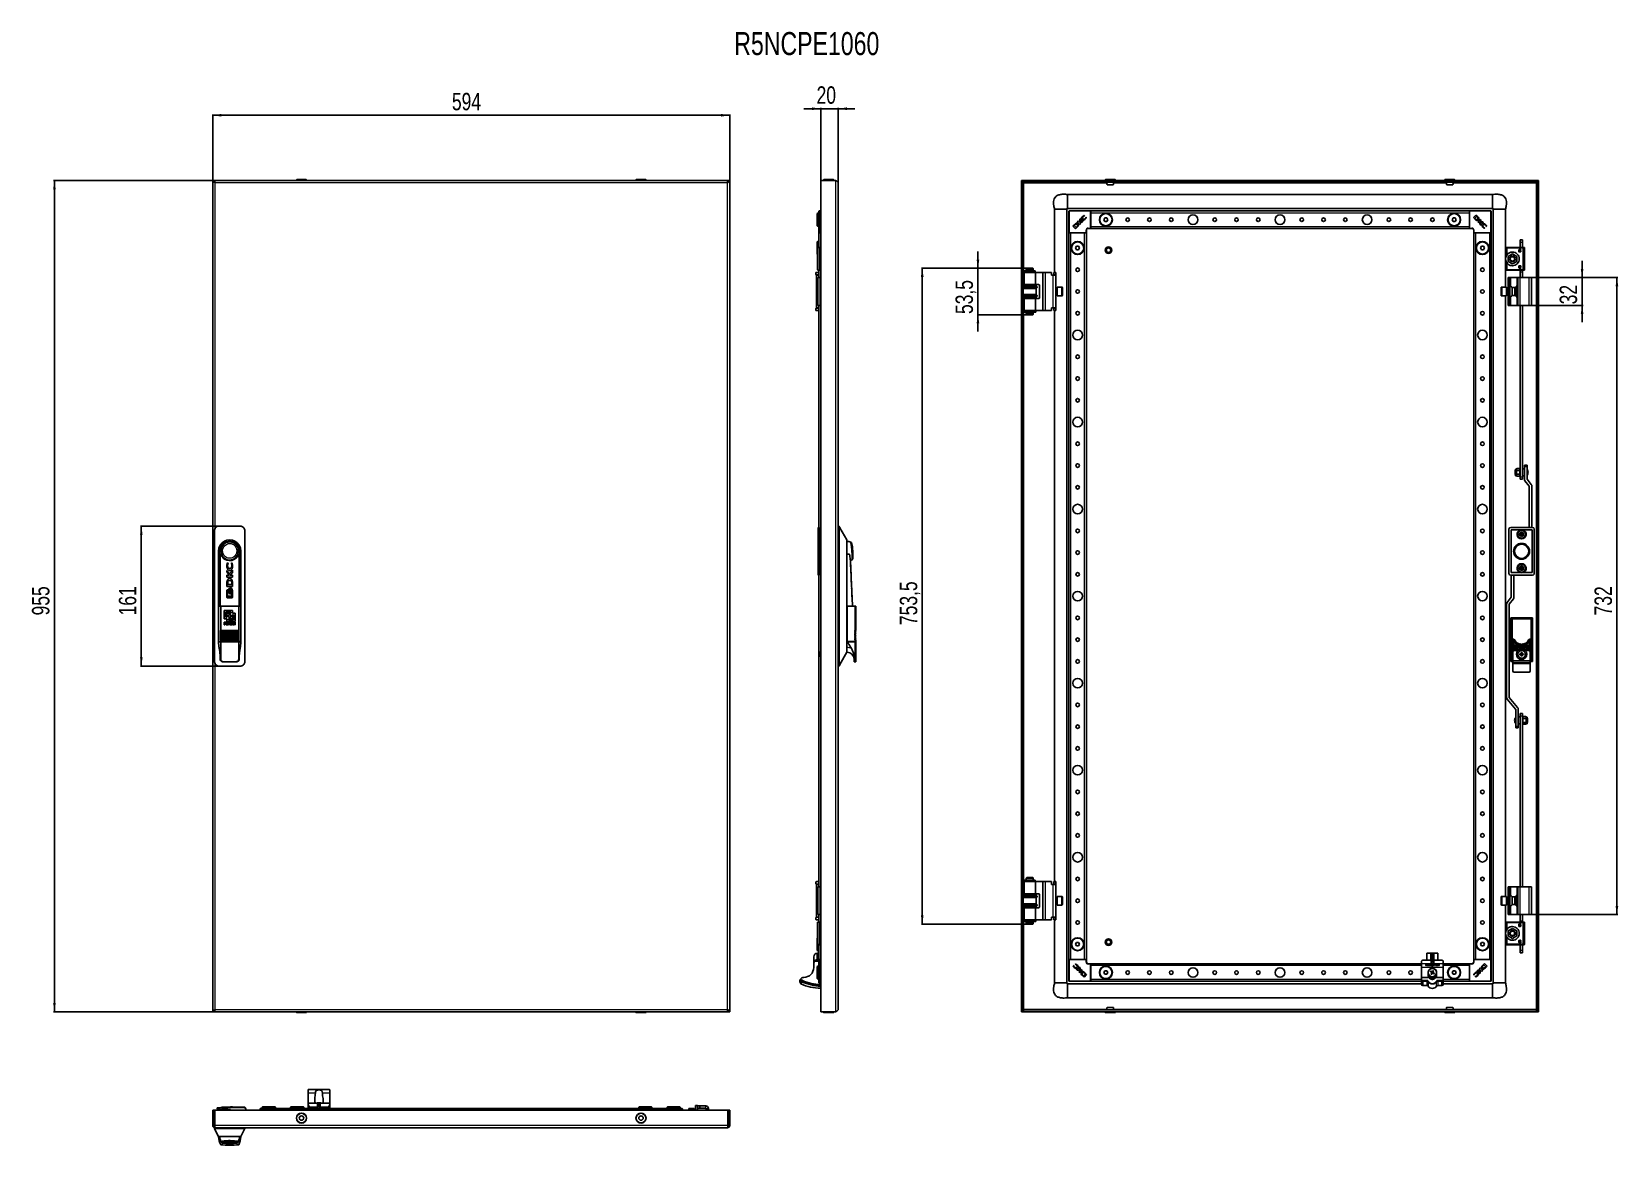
# Model space of a CAD drawing. Header units: millimetres. Extents: x -409 to 1413, y -262 to 1017.
import ezdxf

# ---------------------------------------------------------------- set-up
doc = ezdxf.new("R2010")
doc.units = ezdxf.units.MM
doc.layers.add('FORMAT', color=7, linetype='Continuous')
doc.styles.add('SLDTEXTSTYLE0', font='TXT', dxfattribs={"width": 0.75})
doc.dimstyles.new('SLDDIMSTYLE0', dxfattribs={"dimtxt": 20, "dimasz": 10, "dimexe": 0, "dimexo": 0.0625, "dimgap": 5, "dimtad": 2, "dimdec": 1, "dimrnd": 1e-09, "dimzin": 12, "dimdsep": 46, "dimtxsty": 'SLDTEXTSTYLE0', "dimsah": 1, "dimcen": 0.09, "dimadec": 0, "dimazin": 3, "dimtfac": 1, "dimtofl": 0, "dimtmove": 0, "dimatfit": 3, "dimfxl": 0, "dimfrac": 2, "dimtolj": 1, "dimtzin": 12, "dimarcsym": 0})
doc.dimstyles.new('SLDDIMSTYLE1', dxfattribs={"dimtxt": 20, "dimasz": 10, "dimexe": 0, "dimexo": 0.0625, "dimgap": 5, "dimtad": 2, "dimdec": 1, "dimrnd": 1e-09, "dimzin": 12, "dimdsep": 46, "dimtxsty": 'SLDTEXTSTYLE0', "dimsah": 1, "dimcen": 0.09, "dimadec": 0, "dimazin": 3, "dimtfac": 1, "dimtmove": 0, "dimatfit": 0, "dimfxl": 0, "dimfrac": 2, "dimtolj": 1, "dimtzin": 12, "dimarcsym": 0})

msp = doc.modelspace()

# ---------------------------------------------------------------- texts
at = {"layer": 'FORMAT', "insert": (397.93, 1017.05), "char_height": 26.458, "attachment_point": 1, "style": 'SLDTEXTSTYLE0'}
msp.add_mtext('R5NCPE1060', dxfattribs=at)

# ---------------------------------------------------------------- blocks, each defined once
blk = doc.blocks.new('_D')
at = {"layer": 'FORMAT'}
for p, q in [((-201.2, 846.5), (-201.2, 922.5)), ((-201.2, 921.5), (392.8, 921.5)), ((392.8, 846.5), (392.8, 922.5))]:
    blk.add_line(p, q, dxfattribs=at)
for points in [[(-201.2, 921.5), (-191.2, 919.9), (-191.2, 923)], [(392.8, 921.5), (382.8, 923), (382.8, 919.9)]]:
    blk.add_solid(points, dxfattribs=at)
at = {"layer": 'FORMAT', "insert": (73.6, 947.2), "char_height": 20, "attachment_point": 1, "style": 'SLDTEXTSTYLE0'}
blk.add_mtext('594', dxfattribs=at)
blk = doc.blocks.new('_D_1')
at = {"layer": 'FORMAT'}
for p, q in [((-201.2, 846.5), (-384, 846.5)), ((-383, -108.5), (-383, 846.5)), ((-201.2, -108.5), (-384, -108.5))]:
    blk.add_line(p, q, dxfattribs=at)
for points in [[(-383, 846.5), (-384.5, 836.5), (-381.5, 836.5)], [(-383, -108.5), (-381.5, -98.5), (-384.5, -98.5)]]:
    blk.add_solid(points, dxfattribs=at)
at = {"layer": 'FORMAT', "insert": (-408.8, 346.8), "char_height": 20, "attachment_point": 1, "rotation": 90, "style": 'SLDTEXTSTYLE0'}
blk.add_mtext('955', dxfattribs=at)
blk = doc.blocks.new('_D_2')
at = {"layer": 'FORMAT'}
for p, q in [((-193.7, 449.5), (-284.2, 449.5)), ((-283.2, 449.5), (-283.2, 288.5)), ((-193.7, 288.5), (-284.2, 288.5))]:
    blk.add_line(p, q, dxfattribs=at)
for points in [[(-283.2, 449.5), (-284.7, 439.5), (-281.7, 439.5)], [(-283.2, 288.5), (-281.7, 298.5), (-284.7, 298.5)]]:
    blk.add_solid(points, dxfattribs=at)
at = {"layer": 'FORMAT', "insert": (-309, 346.8), "char_height": 20, "attachment_point": 1, "rotation": 90, "style": 'SLDTEXTSTYLE0'}
blk.add_mtext('161', dxfattribs=at)
blk = doc.blocks.new('_D_3')
at = {"layer": 'FORMAT'}
for p, q in [((497.3, 846.5), (497.3, 930)), ((517.3, 843.9), (517.3, 930)), ((497.3, 929), (478, 929)), ((497.3, 929), (517.3, 929)), ((517.3, 929), (536.5, 929))]:
    blk.add_line(p, q, dxfattribs=at)
for points in [[(497.3, 929), (487.3, 930.5), (487.3, 927.4)], [(517.3, 929), (527.3, 927.4), (527.3, 930.5)]]:
    blk.add_solid(points, dxfattribs=at)
at = {"layer": 'FORMAT', "insert": (492.5, 954.7), "char_height": 20, "attachment_point": 1, "style": 'SLDTEXTSTYLE0'}
blk.add_mtext('20', dxfattribs=at)
blk = doc.blocks.new('_D_4')
at = {"layer": 'FORMAT'}
for p, q in [((677.9, 745.7), (677.9, 764.9)), ((733.9, 745.7), (676.9, 745.7)), ((677.9, 745.7), (677.9, 692.2)), ((733.9, 692.2), (676.9, 692.2)), ((677.9, 692.2), (677.9, 673))]:
    blk.add_line(p, q, dxfattribs=at)
for points in [[(677.9, 745.7), (679.4, 755.7), (676.3, 755.7)], [(677.9, 692.2), (676.3, 682.2), (679.4, 682.2)]]:
    blk.add_solid(points, dxfattribs=at)
at = {"layer": 'FORMAT', "insert": (652.1, 693.1), "char_height": 20, "attachment_point": 1, "rotation": 90, "style": 'SLDTEXTSTYLE0'}
blk.add_mtext('53,5', dxfattribs=at)
blk = doc.blocks.new('_D_5')
at = {"layer": 'FORMAT'}
for p, q in [((1313.9, 735), (1412.9, 735)), ((1411.9, 735), (1411.9, 3)), ((1313.9, 3), (1412.9, 3))]:
    blk.add_line(p, q, dxfattribs=at)
for points in [[(1411.9, 735), (1410.3, 725), (1413.4, 725)], [(1411.9, 3), (1413.4, 13), (1410.3, 13)]]:
    blk.add_solid(points, dxfattribs=at)
at = {"layer": 'FORMAT', "insert": (1386.1, 346.8), "char_height": 20, "attachment_point": 1, "rotation": 90, "style": 'SLDTEXTSTYLE0'}
blk.add_mtext('732', dxfattribs=at)
blk = doc.blocks.new('_D_6')
at = {"layer": 'FORMAT'}
for p, q in [((1371.9, 735), (1371.9, 754.2)), ((1313.9, 735), (1372.9, 735)), ((1371.9, 735), (1371.9, 703)), ((1313.9, 703), (1372.9, 703)), ((1371.9, 703), (1371.9, 683.7))]:
    blk.add_line(p, q, dxfattribs=at)
for points in [[(1371.9, 735), (1373.4, 745), (1370.3, 745)], [(1371.9, 703), (1370.3, 693), (1373.4, 693)]]:
    blk.add_solid(points, dxfattribs=at)
at = {"layer": 'FORMAT', "insert": (1346.1, 704.2), "char_height": 20, "attachment_point": 1, "rotation": 90, "style": 'SLDTEXTSTYLE0'}
blk.add_mtext('32', dxfattribs=at)
blk = doc.blocks.new('_D_7')
at = {"layer": 'FORMAT'}
for p, q in [((733.9, 745.7), (612.9, 745.7)), ((613.9, 745.7), (613.9, -7.8)), ((733.9, -7.8), (612.9, -7.8))]:
    blk.add_line(p, q, dxfattribs=at)
for points in [[(613.9, 745.7), (612.3, 735.7), (615.4, 735.7)], [(613.9, -7.8), (615.4, 2.2), (612.3, 2.2)]]:
    blk.add_solid(points, dxfattribs=at)
at = {"layer": 'FORMAT', "insert": (588.1, 335.7), "char_height": 20, "attachment_point": 1, "rotation": 90, "style": 'SLDTEXTSTYLE0'}
blk.add_mtext('753,5', dxfattribs=at)

# ---------------------------------------------------------------- dimensions: what is measured, and where the dimension line sits
at = {"layer": 'FORMAT'}
for base, p1, p2, dimstyle, picture, middle in [((517.27, 928.96), (497.27, 846.46), (517.27, 843.86), 'SLDDIMSTYLE1', '_D_3', (507.27, 928.96)), ((392.8, 921.46), (-201.2, 846.46), (392.8, 846.46), 'SLDDIMSTYLE0', '_D', (95.8, 921.46))]:
    dim = msp.add_linear_dim(base=base, p1=p1, p2=p2, dimstyle=dimstyle, dxfattribs=at)
    dim.commit()
    dim.dimension.update_dxf_attribs({"geometry": picture, "text_midpoint": middle, "dimtype": 160})
for base, p1, p2, dimstyle, picture, middle in [((-383.01, 846.46), (-201.2, -108.54), (-201.2, 846.46), 'SLDDIMSTYLE0', '_D_1', (-383.01, 368.96)), ((677.86, 692.21), (733.95, 745.71), (733.95, 692.21), 'SLDDIMSTYLE1', '_D_4', (677.86, 718.96)), ((1371.87, 702.96), (1313.87, 734.96), (1313.87, 702.96), 'SLDDIMSTYLE1', '_D_6', (1371.87, 718.96)), ((613.86, -7.79), (733.95, 745.71), (733.95, -7.79), 'SLDDIMSTYLE0', '_D_7', (613.86, 368.96)), ((1411.87, 2.96), (1313.87, 734.96), (1313.87, 2.96), 'SLDDIMSTYLE0', '_D_5', (1411.87, 368.96)), ((-283.2, 288.46), (-193.7, 449.46), (-193.7, 288.46), 'SLDDIMSTYLE0', '_D_2', (-283.2, 368.96))]:
    dim = msp.add_linear_dim(base=base, p1=p1, p2=p2, angle=90, dimstyle=dimstyle, dxfattribs=at)
    dim.commit()
    dim.dimension.update_dxf_attribs({"geometry": picture, "text_midpoint": middle, "dimtype": 160})

# ---------------------------------------------------------------- linework, layer by layer
at = {"color": 7, "linetype": 'Continuous', "lineweight": 25}
for p, q in [((-201.2, -108.54), (-201.2, 846.46)), ((-201.2, 846.46), (-199.2, 846.46)), ((390.5, 846.46), (-198.9, 846.46)), ((-198.9, 844.75), (-198.9, 846.46)), ((-104.95, 847.21), (-104.95, 846.46)), ((-104.7, 847.46), (-93.7, 847.46)), ((-93.45, 846.46), (-93.45, 847.21)), ((285.05, 847.21), (285.05, 846.46)), ((285.3, 847.46), (287.79, 847.46)), ((287.79, 847.46), (296.3, 847.46)), ((296.55, 846.46), (296.55, 847.21)), ((390.5, 846.46), (390.5, 844.76)), ((392.8, 846.46), (390.8, 846.46)), ((392.8, -108.54), (392.8, 846.46)), ((497.27, -108.54), (497.27, 846.46)), ((514.67, 846.46), (497.27, 846.46)), ((500.52, 847.21), (500.52, 846.46)), ((500.77, 847.46), (501.67, 847.46)), ((501.67, 847.46), (511.77, 847.46)), ((512.02, 846.46), (512.02, 847.21)), ((517.27, 843.86), (517.27, 446.46)), ((727.87, 846.46), (729.87, 846.46)), ((727.87, 846.46), (727.87, -108.54)), ((729.87, 846.46), (729.87, -108.54)), ((730.17, 844.46), (730.17, 846.46)), ((1319.57, 846.46), (730.17, 846.46)), ((1319.57, 844.46), (730.17, 844.46)), ((730.47, 843.86), (730.27, 844.46)), ((824.12, 847.21), (824.12, 846.46)), ((824.37, 847.46), (835.37, 847.46)), ((835.62, 846.46), (835.62, 847.21)), ((1214.12, 847.21), (1214.12, 846.46)), ((1214.37, 847.46), (1222.88, 847.46)), ((1222.88, 847.46), (1225.37, 847.46)), ((1225.62, 846.46), (1225.62, 847.21)), ((1319.48, 844.46), (1319.27, 843.86)), ((1319.57, 844.46), (1319.57, 846.46)), ((1321.87, 846.46), (1319.87, 846.46)), ((1319.87, -108.54), (1319.87, 846.46)), ((1321.87, -108.54), (1321.87, 846.46)), ((780.87, 830.46), (780.87, 814.63)), ((780.87, 830.46), (1268.87, 830.46)), ((493.77, 808.96), (493.27, 808.46)), ((493.27, 801.46), (493.27, 808.46)), ((495.27, 808.96), (493.77, 808.96)), ((493.77, 808.96), (493.77, 801.46)), ((495.07, 806.82), (495.27, 806.82)), ((495.07, 804.83), (495.07, 806.82)), ((495.07, 804.83), (495.27, 804.83)), ((495.07, 802.86), (495.07, 804.83)), ((495.07, 802.86), (495.27, 802.86)), ((495.27, 786.76), (495.27, 811.16)), ((495.57, 811.46), (497.27, 811.46)), ((765.87, 813.46), (766.85, 813.46)), ((765.87, 813.46), (765.87, 740.96)), ((766.85, 813.46), (769.3, 813.46)), ((769.3, 813.46), (772.87, 813.46)), ((772.87, 813.46), (776.44, 813.46)), ((779.87, 813.46), (779.87, -75.54)), ((780.87, 814.46), (1268.87, 814.46)), ((782.37, 786.76), (782.37, 811.16)), ((782.67, 811.46), (807.07, 811.46)), ((794.94, 802), (794.46, 798.73)), ((795.74, 802.79), (794.94, 802)), ((795.27, 799.7), (795.74, 802.79)), ((800.31, 805.92), (799.97, 806.61)), ((800.17, 805.78), (800.31, 805.92)), ((802.12, 804.35), (802.01, 804.24)), ((802.37, 803.84), (802.12, 804.35)), ((807.37, 811.16), (807.37, 811.46)), ((807.37, 811.46), (1242.37, 811.46)), ((807.37, 811.16), (807.37, 810.52)), ((807.37, 809.46), (807.37, 810.52)), ((807.37, 793.46), (807.37, 809.46)), ((823.71, 803.46), (822.56, 801.46)), ((826.02, 803.46), (823.71, 803.46)), ((827.18, 801.46), (826.02, 803.46)), ((1223.71, 803.46), (1222.56, 801.46)), ((1226.02, 803.46), (1223.71, 803.46)), ((1227.18, 801.46), (1226.02, 803.46)), ((1242.37, 811.16), (1242.37, 811.46)), ((1242.37, 810.52), (1242.37, 811.16)), ((1242.37, 809.46), (1242.37, 810.52)), ((1242.37, 793.46), (1242.37, 809.46)), ((1242.67, 811.46), (1267.07, 811.46)), ((1249.98, 806.82), (1247.02, 803.86)), ((1247.02, 803.86), (1248.91, 801.97)), ((1250.68, 805.29), (1248.5, 803.11)), ((1248.5, 803.11), (1249.18, 802.45)), ((1248.91, 801.97), (1248.92, 801.95)), ((1251.97, 804.83), (1249.98, 806.82)), ((1251.42, 804.57), (1250.68, 805.29)), ((1267.37, 811.16), (1267.37, 786.76)), ((1269.87, 813.46), (1269.87, -75.54)), ((1283.87, 813.46), (1283.87, 769.14)), ((493.27, 794.46), (493.27, 801.46)), ((493.27, 794.46), (493.77, 793.96)), ((493.77, 801.46), (493.77, 793.96)), ((493.77, 793.96), (495.07, 793.96)), ((495.05, 800.4), (495.07, 800.4)), ((495.27, 797.18), (495.05, 797.18)), ((495.07, 801.81), (495.27, 801.81)), ((495.07, 800.77), (495.07, 801.81)), ((495.07, 800.77), (495.27, 800.77)), ((495.07, 799.38), (495.07, 800.77)), ((495.07, 799.38), (495.27, 799.38)), ((495.07, 798.89), (495.07, 799.38)), ((495.07, 798.09), (495.07, 798.89)), ((495.07, 798.89), (495.27, 798.89)), ((495.07, 798.09), (495.27, 798.09)), ((495.07, 797.31), (495.07, 798.09)), ((495.07, 793.86), (495.27, 793.86)), ((495.07, 793.53), (495.07, 793.86)), ((495.07, 793.53), (495.27, 793.53)), ((495.07, 792.85), (495.07, 793.5)), ((495.07, 792.85), (495.27, 792.85)), ((495.07, 791.82), (495.27, 791.82)), ((495.07, 791.71), (495.07, 791.82)), ((495.07, 791.71), (495.27, 791.71)), ((495.07, 791.47), (495.07, 791.71)), ((495.07, 791.47), (495.27, 791.47)), ((495.07, 791.11), (495.07, 791.47)), ((495.07, 791.11), (495.27, 791.11)), ((495.27, 786.46), (495.27, 769.46)), ((495.27, 786.46), (495.57, 786.46)), ((496.22, 786.46), (495.57, 786.46)), ((496.22, 786.46), (497.27, 786.46)), ((782.37, -48.54), (782.37, 786.46)), ((782.67, 786.46), (782.37, 786.46)), ((783.32, 786.46), (782.67, 786.46)), ((784.37, 786.46), (783.32, 786.46)), ((800.37, 786.46), (784.37, 786.46)), ((789.01, 796.06), (787.02, 794.07)), ((787.02, 794.07), (789.98, 791.11)), ((789.26, 795.52), (788.54, 794.77)), ((788.54, 794.77), (790.72, 792.59)), ((789.98, 791.11), (791.87, 793)), ((790.72, 792.59), (791.38, 793.27)), ((791.87, 793), (791.88, 793.02)), ((793.07, 800.12), (792.02, 799.07)), ((792.02, 799.07), (794.98, 796.12)), ((794.46, 798.73), (793.07, 800.12)), ((794.79, 798.42), (797.45, 798.59)), ((796.04, 797.17), (794.79, 798.42)), ((794.98, 796.12), (796.04, 797.17)), ((798.74, 799.88), (795.27, 799.7)), ((797.45, 798.59), (798.74, 799.88)), ((801.42, 786.46), (800.37, 786.46)), ((802.07, 786.46), (801.42, 786.46)), ((802.37, 786.46), (802.07, 786.46)), ((802.37, 789.46), (802.37, 786.76)), ((802.37, -48.54), (802.37, 786.46)), ((807.07, 791.46), (804.37, 791.46)), ((807.37, 792.41), (807.37, 793.46)), ((807.37, 792.41), (807.37, 791.76)), ((807.37, 791.46), (807.37, 791.76)), ((807.37, 791.46), (1242.37, 791.46)), ((822.56, 801.46), (823.71, 799.46)), ((823.71, 799.46), (826.02, 799.46)), ((826.02, 799.46), (827.18, 801.46)), ((1222.56, 801.46), (1223.71, 799.46)), ((1223.71, 799.46), (1226.02, 799.46)), ((1226.02, 799.46), (1227.18, 801.46)), ((1242.37, 792.41), (1242.37, 793.46)), ((1242.37, 791.76), (1242.37, 792.41)), ((1242.37, 791.46), (1242.37, 791.76)), ((1245.37, 791.46), (1242.67, 791.46)), ((1247.37, 786.76), (1247.37, 789.46)), ((1247.37, 786.46), (1247.37, -48.54)), ((1247.37, 786.46), (1247.67, 786.46)), ((1248.32, 786.46), (1247.67, 786.46)), ((1248.32, 786.46), (1249.37, 786.46)), ((1249.37, 786.46), (1265.37, 786.46)), ((1254.98, 801.81), (1252.02, 798.85)), ((1252.02, 798.85), (1253.08, 797.8)), ((1253.08, 797.8), (1254.32, 799.04)), ((1254.32, 799.04), (1254.49, 796.38)), ((1254.49, 796.38), (1255.78, 795.09)), ((1254.64, 799.38), (1256.03, 800.77)), ((1257.9, 798.89), (1254.64, 799.38)), ((1256.03, 800.77), (1254.98, 801.81)), ((1255.6, 798.57), (1258.7, 798.09)), ((1255.78, 795.09), (1255.6, 798.57)), ((1258.7, 798.09), (1257.9, 798.89)), ((1259.74, 791.47), (1260.25, 791.71)), ((1260.25, 791.71), (1260.14, 791.82)), ((1261.69, 793.66), (1261.82, 793.53)), ((1261.82, 793.53), (1262.51, 793.86)), ((1265.37, 786.46), (1266.42, 786.46)), ((1267.07, 786.46), (1266.42, 786.46)), ((1267.07, 786.46), (1267.37, 786.46)), ((1267.37, 786.46), (1267.37, -48.54)), ((493.77, 776.46), (493.27, 775.96)), ((493.27, 761.96), (493.27, 775.96)), ((493.67, 768.96), (493.67, 743.96)), ((495.27, 776.46), (493.77, 776.46)), ((493.77, 776.46), (493.77, 769.29)), ((497.16, 769.46), (495.67, 769.46)), ((791.21, 770.96), (790.06, 768.96)), ((790.06, 768.96), (791.21, 766.96)), ((793.52, 770.96), (791.21, 770.96)), ((791.21, 766.96), (793.52, 766.96)), ((794.68, 768.96), (793.52, 770.96)), ((793.52, 766.96), (794.68, 768.96)), ((1256.21, 770.96), (1255.06, 768.96)), ((1255.06, 768.96), (1256.21, 766.96)), ((1258.52, 770.96), (1256.21, 770.96)), ((1256.21, 766.96), (1258.52, 766.96)), ((1259.68, 768.96), (1258.52, 770.96)), ((1258.52, 766.96), (1259.68, 768.96)), ((1283.87, 768.96), (1283.87, 743.96)), ((1303.87, 769.46), (1285.87, 769.46)), ((1299.31, 766.42), (1299.31, 764.56)), ((1299.84, 766.17), (1299.84, 766.39)), ((1300.22, 766.17), (1299.84, 766.17)), ((1299.84, 765.82), (1300.27, 765.82)), ((1299.84, 765.23), (1299.84, 765.82)), ((1300.57, 778.16), (1303.57, 778.16)), ((1300.57, 775.16), (1300.57, 778.16)), ((1300.57, 775.16), (1300.57, 769.46)), ((1303.57, 778.16), (1303.57, 775.16)), ((1303.57, 775.16), (1303.57, 769.46)), ((1304.47, 769.46), (1304.22, 769.46)), ((1305.87, 743.96), (1305.87, 768.96)), ((493.27, 761.96), (493.67, 761.56)), ((1284.7, 759.59), (1286.21, 761.85)), ((1286.21, 751.08), (1284.7, 753.34)), ((1291.87, 762.18), (1286.92, 759.32)), ((1286.92, 759.32), (1286.92, 757.46)), ((1286.92, 757.46), (1288.88, 757.46)), ((1286.92, 755.46), (1286.92, 757.46)), ((1286.92, 755.46), (1286.92, 753.61)), ((1286.92, 755.46), (1288.88, 755.46)), ((1286.92, 753.61), (1291.87, 750.75)), ((1289.58, 757.46), (1288.88, 757.46)), ((1288.88, 755.46), (1289.58, 755.46)), ((1296.82, 759.32), (1291.87, 762.18)), ((1291.87, 750.75), (1296.82, 753.61)), ((1294.86, 757.46), (1294.16, 757.46)), ((1294.16, 755.46), (1294.86, 755.46)), ((1294.86, 757.46), (1296.82, 757.46)), ((1294.86, 755.46), (1296.82, 755.46)), ((1296.82, 757.46), (1296.82, 759.32)), ((1296.82, 757.46), (1296.82, 755.46)), ((1296.82, 753.61), (1296.82, 755.46)), ((1299.31, 746.51), (1299.31, 748.37)), ((1299.77, 764.56), (1299.77, 764.84)), ((1299.77, 748.37), (1299.77, 748.09)), ((1299.84, 747.11), (1299.84, 747.7)), ((491.72, 740.46), (491.72, 738.46)), ((495.27, 740.96), (492.22, 740.96)), ((492.22, 737.96), (495.27, 737.96)), ((492.22, 737.96), (492.22, 737.66)), ((492.22, 700.26), (492.22, 737.66)), ((492.22, 737.66), (495.22, 737.66)), ((493.77, 734.96), (496.77, 734.96)), ((493.77, 702.96), (493.77, 734.96)), ((494.72, 737.96), (494.72, 737.66)), ((495.22, 737.66), (495.27, 737.66)), ((495.27, 743.46), (495.27, 734.96)), ((495.67, 743.46), (497.27, 743.46)), ((497.27, 734.96), (496.77, 734.96)), ((730.22, 742.66), (730.22, 741.76)), ((730.22, 742.66), (743.11, 742.66)), ((730.22, 741.76), (743.11, 741.76)), ((730.92, 740.96), (730.92, 726.96)), ((730.92, 740.96), (743.82, 740.96)), ((733.95, 745.71), (733.37, 744.71)), ((733.37, 744.71), (733.37, 742.71)), ((741.37, 744.71), (733.37, 744.71)), ((738.13, 742.71), (733.37, 742.71)), ((733.37, 741.71), (733.37, 740.96)), ((738.13, 741.71), (733.37, 741.71)), ((733.87, 742.71), (733.87, 742.66)), ((733.87, 741.76), (733.87, 741.71)), ((733.95, 745.71), (740.79, 745.71)), ((741.37, 742.71), (738.13, 742.71)), ((741.37, 741.71), (738.13, 741.71)), ((741.37, 744.71), (740.79, 745.71)), ((740.87, 742.66), (740.87, 742.71)), ((740.87, 741.71), (740.87, 741.76)), ((741.37, 742.71), (741.37, 744.71)), ((741.37, 740.96), (741.37, 741.71)), ((743.11, 742.66), (743.2, 742.66)), ((743.11, 741.76), (743.2, 741.76)), ((743.2, 741.76), (743.2, 742.66)), ((743.2, 742.66), (743.4, 742.66)), ((743.2, 741.76), (743.4, 741.76)), ((743.4, 741.76), (743.4, 742.66)), ((743.82, 726.96), (743.82, 740.96)), ((751.92, 740.96), (743.82, 740.96)), ((752.42, 740.96), (751.92, 740.96)), ((752.42, 740.96), (755.42, 740.96)), ((752.42, 696.96), (752.42, 740.96)), ((762.42, 740.96), (755.42, 740.96)), ((762.42, 740.96), (762.42, 737.66)), ((762.42, 737.66), (764.42, 737.66)), ((764.42, 737.66), (767.42, 737.66)), ((764.92, 740.96), (767.42, 740.96)), ((764.92, 740.46), (764.92, 740.96)), ((764.92, 740.46), (764.92, 738.46)), ((764.92, 737.96), (764.92, 738.46)), ((767.42, 737.96), (764.92, 737.96)), ((764.92, 737.96), (764.92, 737.66)), ((767.42, 740.96), (767.42, 740.46)), ((767.42, 740.46), (767.42, 738.46)), ((767.42, 738.46), (767.42, 737.96)), ((767.42, 737.66), (767.42, 737.96)), ((767.42, 700.26), (767.42, 737.66)), ((1283.87, 743.79), (1283.87, 723.96)), ((1285.87, 743.46), (1303.87, 743.46)), ((1286.87, 733.96), (1286.87, 734.96)), ((1286.87, 734.96), (1288.87, 734.96)), ((1286.87, 732.96), (1286.87, 733.96)), ((1286.87, 731.96), (1286.87, 732.96)), ((1288.87, 731.96), (1286.87, 731.96)), ((1286.87, 731.96), (1286.87, 731.46)), ((1288.87, 731.46), (1286.87, 731.46)), ((1286.87, 731.46), (1286.87, 706.46)), ((1288.87, 734.96), (1288.87, 733.96)), ((1289.87, 734.96), (1288.87, 734.96)), ((1288.87, 732.96), (1288.87, 733.96)), ((1288.87, 732.96), (1288.87, 731.96)), ((1288.87, 731.96), (1288.87, 731.46)), ((1288.87, 731.46), (1288.87, 706.46)), ((1289.87, 734.96), (1296.87, 734.96)), ((1297.87, 734.96), (1296.87, 734.96)), ((1297.87, 734.96), (1300.87, 734.96)), ((1297.87, 702.96), (1297.87, 734.96)), ((1300.27, 747.11), (1299.84, 747.11)), ((1300.22, 746.76), (1299.84, 746.76)), ((1299.84, 746.76), (1299.84, 746.54)), ((1300.57, 743.54), (1300.57, 741.66)), ((1300.57, 741.66), (1300.57, 734.96)), ((1310.87, 734.96), (1300.87, 734.96)), ((1303.57, 743.54), (1303.57, 741.66)), ((1303.57, 741.66), (1303.57, 734.96)), ((1304.22, 743.46), (1304.47, 743.46)), ((1310.87, 734.96), (1313.87, 734.96)), ((1313.87, 702.96), (1313.87, 734.96)), ((729.87, 725.96), (744.87, 725.96)), ((744.87, 725.36), (729.87, 725.36)), ((744.87, 722.56), (729.87, 722.56)), ((744.87, 715.36), (729.87, 715.36)), ((744.87, 712.56), (729.87, 712.56)), ((729.87, 711.96), (744.87, 711.96)), ((743.82, 726.96), (730.92, 726.96)), ((730.92, 710.96), (730.92, 696.96)), ((730.92, 710.96), (743.82, 710.96)), ((733.37, 726.96), (733.37, 725.96)), ((733.37, 711.96), (733.37, 710.96)), ((741.37, 725.96), (741.37, 726.96)), ((741.37, 710.96), (741.37, 711.96)), ((743.82, 726.96), (747.92, 726.96)), ((743.82, 696.96), (743.82, 710.96)), ((747.92, 710.96), (743.82, 710.96)), ((744.87, 725.36), (744.87, 725.96)), ((745.57, 724.68), (744.87, 725.36)), ((744.87, 722.56), (745.57, 723.25)), ((744.87, 715.36), (744.87, 722.56)), ((745.57, 714.68), (744.87, 715.36)), ((744.87, 712.56), (745.57, 713.25)), ((744.87, 711.96), (744.87, 712.56)), ((748.42, 726.46), (748.42, 711.46)), ((768.67, 721.96), (767.42, 721.96)), ((767.42, 715.96), (768.67, 715.96)), ((774.32, 723.96), (768.92, 723.96)), ((768.92, 723.96), (768.92, 713.96)), ((768.92, 713.96), (774.32, 713.96)), ((774.92, 723.36), (774.92, 714.56)), ((1278.87, 716.71), (1278.87, 723.36)), ((1278.87, 714.56), (1278.87, 716.71)), ((1284.87, 723.96), (1279.47, 723.96)), ((1279.47, 713.96), (1284.87, 713.96)), ((1283.87, 713.96), (1283.87, 23.96)), ((1284.87, 716.41), (1284.87, 723.96)), ((1284.87, 713.96), (1284.87, 716.41)), ((1286.37, 721.96), (1285.12, 721.96)), ((1285.12, 715.96), (1286.37, 715.96)), ((1286.87, 723.96), (1286.37, 723.96)), ((1286.37, 723.96), (1286.37, 722.75)), ((1286.37, 722.75), (1286.37, 713.96)), ((1286.37, 713.96), (1286.87, 713.96)), ((1288.87, 724.96), (1289.87, 724.96)), ((1289.87, 712.96), (1288.87, 712.96)), ((1290.57, 724.96), (1289.87, 724.96)), ((1289.87, 712.96), (1290.57, 712.96)), ((1290.57, 724.96), (1290.57, 724.51)), ((1290.57, 713.41), (1290.57, 712.96)), ((1294.5, 723.46), (1291.37, 723.46)), ((1291.37, 714.46), (1291.37, 723.46)), ((1291.37, 714.46), (1294.5, 714.46)), ((1295.37, 722.96), (1294.5, 723.46)), ((1294.5, 714.46), (1294.5, 723.46)), ((1294.5, 714.46), (1295.37, 714.96)), ((1295.37, 714.96), (1295.37, 722.96)), ((1296.17, 712.96), (1296.17, 724.96)), ((1296.87, 724.96), (1296.17, 724.96)), ((1296.17, 712.96), (1296.87, 712.96)), ((1296.87, 724.96), (1297.87, 724.96)), ((1297.87, 712.96), (1296.87, 712.96)), ((491.72, 699.46), (491.72, 697.46)), ((495.22, 700.26), (492.22, 700.26)), ((492.22, 700.26), (492.22, 699.96)), ((495.27, 699.96), (492.22, 699.96)), ((492.22, 696.96), (495.27, 696.96)), ((496.77, 702.96), (493.77, 702.96)), ((494.72, 700.26), (494.72, 699.96)), ((495.27, 700.26), (495.22, 700.26)), ((495.27, 702.96), (495.27, 447.96)), ((496.77, 702.96), (497.27, 702.96)), ((730.22, 696.16), (730.22, 695.26)), ((730.22, 696.16), (734.21, 696.16)), ((730.22, 695.26), (734.21, 695.26)), ((743.82, 696.96), (730.92, 696.96)), ((733.37, 696.96), (733.37, 696.21)), ((738.13, 696.21), (733.37, 696.21)), ((733.37, 695.21), (733.37, 693.21)), ((738.13, 695.21), (733.37, 695.21)), ((733.37, 693.21), (733.95, 692.21)), ((733.37, 693.21), (738.13, 693.21)), ((733.87, 696.21), (733.87, 696.16)), ((733.87, 695.26), (733.87, 695.21)), ((734.21, 696.16), (734.86, 696.16)), ((734.21, 695.26), (734.86, 695.26)), ((734.86, 696.16), (735.2, 696.16)), ((734.86, 695.26), (735.2, 695.26)), ((735.2, 695.26), (735.2, 696.16)), ((735.2, 696.16), (735.2, 696.16)), ((735.2, 695.26), (735.2, 695.26)), ((741.37, 696.21), (738.13, 696.21)), ((741.37, 695.21), (738.13, 695.21)), ((738.13, 693.21), (741.37, 693.21)), ((740.29, 696.16), (740.29, 695.26)), ((740.29, 696.16), (740.31, 696.16)), ((740.29, 695.26), (740.31, 695.26)), ((740.31, 696.16), (741.61, 696.16)), ((740.31, 695.26), (741.61, 695.26)), ((740.79, 692.21), (741.37, 693.21)), ((740.87, 696.16), (740.87, 696.21)), ((740.87, 695.21), (740.87, 695.26)), ((741.37, 696.21), (741.37, 696.96)), ((741.37, 693.21), (741.37, 695.21)), ((741.61, 696.16), (742.33, 696.16)), ((741.61, 695.26), (742.33, 695.26)), ((742.33, 696.16), (744.52, 696.16)), ((742.33, 695.26), (744.52, 695.26)), ((743.82, 696.96), (751.92, 696.96)), ((744.52, 695.26), (744.52, 696.16)), ((751.92, 696.96), (752.42, 696.96)), ((755.42, 696.96), (752.42, 696.96)), ((755.42, 696.96), (762.42, 696.96)), ((762.42, 700.26), (764.42, 700.26)), ((762.42, 700.26), (762.42, 696.96)), ((767.42, 700.26), (764.42, 700.26)), ((764.92, 700.26), (764.92, 699.96)), ((764.92, 699.96), (767.42, 699.96)), ((764.92, 699.46), (764.92, 699.96)), ((764.92, 699.46), (764.92, 697.46)), ((764.92, 696.96), (764.92, 697.46)), ((767.42, 696.96), (764.92, 696.96)), ((765.87, 696.96), (765.87, 40.96)), ((767.42, 699.96), (767.42, 700.26)), ((767.42, 699.96), (767.42, 699.46)), ((767.42, 699.46), (767.42, 697.46)), ((767.42, 697.46), (767.42, 696.96)), ((1288.87, 706.46), (1286.87, 706.46)), ((1286.87, 706.46), (1286.87, 705.96)), ((1286.87, 704.96), (1286.87, 705.96)), ((1286.87, 705.96), (1288.87, 705.96)), ((1286.87, 703.96), (1286.87, 704.96)), ((1286.87, 702.96), (1286.87, 703.96)), ((1288.87, 702.96), (1286.87, 702.96)), ((1288.87, 706.46), (1288.87, 705.96)), ((1288.87, 705.96), (1288.87, 704.96)), ((1288.87, 703.96), (1288.87, 704.96)), ((1288.87, 703.96), (1288.87, 702.96)), ((1288.87, 702.96), (1289.87, 702.96)), ((1296.87, 702.96), (1289.87, 702.96)), ((1296.87, 702.96), (1297.87, 702.96)), ((1300.87, 702.96), (1297.87, 702.96)), ((1300.57, 702.96), (1300.57, 506.16)), ((1300.87, 702.96), (1310.87, 702.96)), ((1303.57, 702.96), (1303.57, 506.16)), ((1313.87, 702.96), (1310.87, 702.96)), ((738.02, 692.21), (733.95, 692.21)), ((740.79, 692.21), (738.02, 692.21)), ((1295.37, 514.11), (1294.87, 513.61)), ((1294.87, 508.71), (1294.87, 513.61)), ((1296.57, 515.01), (1295.37, 515.01)), ((1295.37, 511.16), (1295.37, 515.01)), ((1295.37, 507.31), (1295.37, 511.16)), ((1296.92, 515.61), (1296.57, 515.01)), ((1296.57, 511.16), (1296.57, 515.01)), ((1296.57, 507.31), (1296.57, 511.16)), ((1300.02, 515.61), (1296.92, 515.61)), ((1300.02, 513.39), (1296.92, 513.39)), ((1300.37, 515.01), (1300.02, 515.61)), ((1300.37, 515.01), (1300.37, 507.31)), ((1300.57, 514.11), (1300.37, 514.11)), ((1305.57, 515.16), (1303.57, 515.16)), ((1305.57, 517.46), (1305.57, 519.46)), ((1305.57, 519.46), (1308.57, 519.46)), ((1305.57, 517.46), (1305.57, 503.53)), ((1308.57, 519.46), (1308.57, 517.46)), ((1308.57, 503.53), (1308.57, 517.46)), ((1294.87, 508.71), (1295.37, 508.21)), ((1295.37, 507.31), (1296.57, 507.31)), ((1296.57, 507.31), (1296.92, 506.71)), ((1300.02, 508.94), (1296.92, 508.94)), ((1300.02, 506.71), (1296.92, 506.71)), ((1300.02, 506.71), (1300.37, 507.31)), ((1300.37, 508.21), (1300.57, 508.21)), ((1300.57, 503.16), (1300.57, 506.16)), ((1303.57, 503.16), (1300.57, 503.16)), ((1303.57, 507.16), (1305.57, 507.16)), ((1303.57, 506.16), (1303.57, 503.16)), ((1306.26, 501.55), (1311.13, 495.38)), ((1313.48, 497.24), (1308.61, 503.41)), ((1311.17, 495.25), (1311.17, 447.96)), ((1314.17, 447.96), (1314.17, 495.25)), ((-199.2, 443.96), (-199.2, 293.96)), ((-169.7, 449.46), (-193.7, 449.46)), ((-164.2, 293.96), (-164.2, 443.96)), ((494.37, 447.96), (495.27, 447.96)), ((494.37, 445.96), (494.37, 447.96)), ((494.37, 394.96), (494.37, 445.96)), ((495.67, 447.56), (495.67, 445.96)), ((495.67, 447.16), (497.27, 447.16)), ((495.67, 445.96), (495.67, 394.96)), ((518.27, 449.46), (517.27, 449.46)), ((517.27, 446.46), (517.27, 443.96)), ((517.27, 443.96), (517.27, 293.96)), ((518.27, 443.96), (518.27, 293.96)), ((527.27, 433.46), (519.35, 447.55)), ((1287.87, 445.96), (1287.87, 394.96)), ((1314.87, 447.96), (1289.87, 447.96)), ((1290.37, 444.96), (1290.37, 395.96)), ((1300.77, 444.96), (1290.37, 444.96)), ((1301.67, 440.56), (1300.1, 440.56)), ((1300.46, 440.13), (1300.1, 440.56)), ((1300.46, 439.8), (1300.1, 439.36)), ((1300.1, 439.36), (1301.67, 439.36)), ((1301.67, 440.13), (1300.46, 440.13)), ((1300.46, 439.8), (1301.67, 439.8)), ((1301.77, 442.24), (1301.77, 440.66)), ((1302.21, 441.87), (1301.77, 442.24)), ((1301.77, 439.26), (1301.77, 437.69)), ((1302.21, 438.06), (1301.77, 437.69)), ((1302.21, 441.87), (1302.21, 440.66)), ((1302.21, 439.26), (1302.21, 438.06)), ((1302.53, 441.87), (1302.97, 442.24)), ((1302.53, 440.66), (1302.53, 441.87)), ((1302.53, 438.06), (1302.53, 439.26)), ((1302.53, 438.06), (1302.97, 437.69)), ((1302.97, 440.66), (1302.97, 442.24)), ((1302.97, 437.69), (1302.97, 439.26)), ((1304.64, 440.56), (1303.07, 440.56)), ((1304.28, 440.13), (1303.07, 440.13)), ((1303.07, 439.8), (1304.28, 439.8)), ((1303.07, 439.36), (1304.64, 439.36)), ((1314.37, 444.96), (1303.97, 444.96)), ((1304.28, 440.13), (1304.64, 440.56)), ((1304.28, 439.8), (1304.64, 439.36)), ((1314.37, 395.96), (1314.37, 444.96)), ((1316.87, 394.96), (1316.87, 445.96)), ((-194.7, 420.46), (-194.7, 357.64)), ((-168.7, 317.46), (-168.7, 420.46)), ((527.27, 433.46), (527.27, 427.99)), ((527.27, 427.99), (527.27, 420.46)), ((527.27, 420.46), (527.27, 317.46)), ((-192.7, 357.46), (-192.7, 417.46)), ((-192.7, 417.46), (-192.7, 417.46)), ((-184.4, 407.14), (-184.93, 403.98)), ((-183.31, 406.76), (-184.4, 407.14)), ((-183.31, 406.47), (-183.31, 406.76)), ((-178.91, 406.74), (-179.72, 407.02)), ((-179.72, 407.02), (-179.72, 406.79)), ((-178.47, 403.96), (-178.91, 406.74)), ((-170.7, 417.46), (-170.7, 357.46)), ((-170.7, 417.46), (-170.7, 417.46)), ((531.79, 400.79), (531.39, 409.98)), ((531.51, 406.76), (531.46, 407.14)), ((531.52, 406.76), (531.47, 407.14)), ((531.47, 407.14), (531.59, 403.98)), ((531.52, 406.47), (531.51, 406.76)), ((531.52, 406.76), (531.51, 406.76)), ((531.53, 406.47), (531.52, 406.76)), ((531.53, 406.47), (531.52, 406.47)), ((534.21, 412.4), (534.22, 412.59)), ((1300.1, 401.56), (1301.67, 401.56)), ((1300.46, 401.13), (1300.1, 401.56)), ((1300.46, 401.13), (1301.67, 401.13)), ((1301.77, 401.66), (1301.77, 403.24)), ((1302.21, 402.87), (1301.77, 403.24)), ((1302.21, 401.66), (1302.21, 402.87)), ((1302.53, 402.87), (1302.97, 403.24)), ((1302.53, 402.87), (1302.53, 401.66)), ((1302.97, 403.24), (1302.97, 401.66)), ((1303.07, 401.56), (1304.64, 401.56)), ((1303.07, 401.13), (1304.28, 401.13)), ((1304.28, 401.13), (1304.64, 401.56)), ((-182.06, 394.8), (-184.84, 398.59)), ((-184.84, 398.59), (-184.84, 396.9)), ((-184.84, 396.9), (-181.89, 392.91)), ((-181.89, 392.91), (-184.84, 392.91)), ((-184.84, 392.91), (-184.84, 390.68)), ((-184.84, 390.68), (-178.55, 390.68)), ((-184.84, 384.28), (-184.84, 380.05)), ((-183.88, 384.94), (-183.97, 383.97)), ((-183.97, 383.97), (-183.97, 382.41)), ((-178.55, 398.68), (-182.06, 394.8)), ((-181.2, 392.91), (-178.55, 395.94)), ((-178.55, 392.91), (-181.2, 392.91)), ((-179.33, 382.41), (-179.33, 383.83)), ((-178.58, 385.1), (-178.76, 386.72)), ((-178.55, 384.1), (-178.58, 385.1)), ((-178.55, 395.94), (-178.55, 398.68)), ((-178.55, 390.68), (-178.55, 392.91)), ((-178.55, 384.08), (-178.55, 384.1)), ((-178.55, 384.06), (-178.55, 384.08)), ((-178.55, 380.05), (-178.55, 384.06)), ((494.37, 392.96), (494.37, 394.96)), ((494.37, 392.96), (495.27, 392.96)), ((495.27, 392.96), (495.27, 34.96)), ((495.67, 394.96), (495.67, 393.36)), ((497.27, 393.76), (495.67, 393.76)), ((531.88, 398.7), (531.78, 400.79)), ((531.79, 400.78), (531.78, 400.78)), ((532.06, 394.8), (531.83, 398.59)), ((532.04, 395.19), (531.9, 398.29)), ((531.9, 396.9), (532.14, 392.91)), ((532.03, 395.19), (532.06, 394.8)), ((532.1, 393.54), (532.05, 394.8)), ((532.06, 394.8), (532.05, 394.8)), ((532.08, 392.91), (532.07, 392.91)), ((532.14, 392.91), (532.08, 392.91)), ((532.23, 390.68), (532.13, 392.91)), ((532.17, 390.68), (532.17, 390.69)), ((532.17, 390.68), (532.17, 390.68)), ((532.29, 389.42), (532.24, 390.68)), ((532.28, 389.41), (532.28, 389.42)), ((532.39, 386.96), (532.3, 389.1)), ((532.4, 386.96), (532.39, 386.96)), ((532.6, 382.41), (532.4, 386.99)), ((532.45, 384.94), (532.49, 383.97)), ((532.46, 384.94), (532.5, 383.97)), ((1289.87, 392.96), (1314.87, 392.96)), ((1290.37, 395.96), (1300.77, 395.96)), ((1290.57, 392.96), (1290.57, 367.73)), ((1293.57, 367.73), (1293.57, 392.96)), ((1300.46, 400.8), (1300.1, 400.36)), ((1301.67, 400.36), (1300.1, 400.36)), ((1301.67, 400.8), (1300.46, 400.8)), ((1301.77, 398.69), (1301.77, 400.26)), ((1302.21, 399.06), (1301.77, 398.69)), ((1302.21, 399.06), (1302.21, 400.26)), ((1302.53, 400.26), (1302.53, 399.06)), ((1302.53, 399.06), (1302.97, 398.69)), ((1302.97, 400.26), (1302.97, 398.69)), ((1304.28, 400.8), (1303.07, 400.8)), ((1304.64, 400.36), (1303.07, 400.36)), ((1303.97, 395.96), (1314.37, 395.96)), ((1304.28, 400.8), (1304.64, 400.36)), ((-184.84, 380.05), (-178.55, 380.05)), ((-184.84, 375.46), (-184.84, 367.61)), ((-184.33, 369.08), (-184.33, 375.32)), ((-184.33, 375.32), (-183.75, 375.32)), ((-179.04, 369.08), (-184.33, 369.08)), ((-183.75, 376.11), (-184.19, 376.11)), ((-184.19, 366.96), (-179.21, 366.96)), ((-183.97, 382.41), (-179.33, 382.41)), ((-183.75, 375.32), (-183.75, 376.11)), ((-182.02, 372.15), (-181.76, 372.28)), ((-181.74, 377.82), (-181.97, 377.96)), ((-181.83, 371.68), (-181.15, 371.68)), ((-181, 378.34), (-181.67, 378.34)), ((-181.61, 372.4), (-181.36, 372.67)), ((-181.36, 377.41), (-181.6, 377.7)), ((-181.26, 375.04), (-180.98, 376.6)), ((-180.98, 373.47), (-181.26, 375.04)), ((-180.98, 376.6), (-181.22, 377.17)), ((-181.21, 372.91), (-180.98, 373.47)), ((-180.76, 371.68), (-180.06, 371.68)), ((-179.91, 378.34), (-180.61, 378.34)), ((-179.04, 372.76), (-179.04, 369.08)), ((-178.55, 367.61), (-178.55, 375.46)), ((532.57, 382.41), (532.56, 382.41)), ((532.69, 380.05), (532.59, 382.41)), ((532.64, 380.05), (532.64, 380.05)), ((532.81, 377.58), (532.7, 380.05)), ((532.76, 378.34), (532.77, 378.34)), ((532.77, 378.34), (532.78, 378.34)), ((532.8, 377.82), (532.79, 377.96)), ((532.82, 377.41), (532.8, 377.7)), ((532.84, 376.11), (532.82, 376.11)), ((532.85, 376.11), (532.83, 376.11)), ((532.89, 375.65), (532.84, 376.89)), ((532.87, 375.32), (532.84, 376.11)), ((532.88, 375.32), (532.85, 376.11)), ((532.86, 375.32), (532.85, 375.32)), ((532.86, 375.32), (532.88, 375.32)), ((532.87, 376.14), (532.92, 375.04)), ((532.91, 375.33), (532.89, 375.65)), ((532.95, 374.44), (532.91, 375.23)), ((533, 373.2), (532.95, 374.44)), ((533.04, 372.4), (533.02, 372.67)), ((533.05, 372.15), (533.04, 372.28)), ((533.18, 369.08), (533.06, 371.75)), ((533.06, 371.68), (533.06, 371.68)), ((533.07, 371.68), (533.07, 371.68)), ((533.18, 367.61), (533.12, 369.06)), ((533.14, 369.08), (533.13, 369.08)), ((533.26, 366.96), (533.17, 369.08)), ((533.69, 357.46), (533.27, 366.97)), ((1290.53, 367.61), (1285.77, 361.64)), ((1288.11, 359.77), (1292.87, 365.74)), ((-194.66, 357.46), (-194.66, 316.96)), ((-194.66, 357.46), (-192.04, 357.46)), ((-192.04, 357.46), (-171.36, 357.46)), ((-192.04, 357.46), (-192.04, 329.46)), ((-188.04, 352.46), (-178.28, 352.46)), ((-188.04, 352.46), (-188.04, 342.7)), ((-186.09, 350.51), (-186.09, 344.66)), ((-186.09, 350.51), (-180.24, 350.51)), ((-185.12, 349.54), (-185.12, 344.66)), ((-180.24, 349.54), (-185.12, 349.54)), ((-183.16, 347.58), (-183.16, 344.66)), ((-183.16, 347.58), (-180.24, 347.58)), ((-180.24, 350.51), (-180.24, 349.54)), ((-180.24, 347.58), (-180.24, 344.66)), ((-178.28, 352.46), (-178.28, 349.54)), ((-178.28, 349.54), (-175.35, 349.54)), ((-178.28, 347.58), (-178.28, 342.7)), ((-178.28, 347.58), (-177.31, 347.58)), ((-177.31, 347.58), (-177.31, 341.73)), ((-175.35, 349.54), (-175.35, 339.78)), ((-171.36, 357.46), (-171.36, 329.46)), ((-171.36, 357.46), (-168.73, 357.46)), ((-168.73, 357.46), (-168.73, 316.96)), ((527.27, 357.46), (527.48, 357.46)), ((527.48, 357.46), (527.72, 357.46)), ((527.72, 357.46), (527.72, 316.96)), ((527.72, 357.46), (536.83, 357.46)), ((536.83, 357.46), (536.83, 329.46)), ((536.83, 357.46), (537.48, 357.46)), ((537.23, 352.46), (537.48, 352.46)), ((537.23, 352.46), (537.23, 342.7)), ((537.35, 350.51), (537.35, 344.66)), ((537.36, 350.51), (537.35, 350.51)), ((537.36, 350.51), (537.36, 344.66)), ((537.36, 350.51), (537.48, 350.51)), ((537.48, 349.54), (537.41, 349.54)), ((537.41, 349.54), (537.41, 344.66)), ((537.46, 347.58), (537.46, 344.66)), ((537.47, 347.58), (537.46, 347.58)), ((537.47, 350.51), (537.47, 352.46)), ((537.47, 347.58), (537.47, 349.54)), ((537.47, 347.58), (537.47, 344.66)), ((537.47, 347.58), (537.48, 347.58)), ((537.48, 352.46), (537.48, 357.46)), ((537.48, 349.54), (537.48, 350.51)), ((537.48, 344.66), (537.48, 347.58)), ((1285.07, 359.65), (1285.07, 252.66)), ((1288.07, 252.66), (1288.07, 359.65)), ((-192.3, 329.36), (-192.1, 329.36)), ((-171.3, 329.36), (-192.1, 329.36)), ((-185.12, 342.7), (-188.04, 342.7)), ((-185.98, 338.9), (-188.04, 338.9)), ((-188.04, 338.9), (-188.04, 335.93)), ((-188.04, 335.93), (-187.16, 335.93)), ((-187.16, 338.41), (-187.16, 337.61)), ((-187.16, 338.41), (-186.1, 338.41)), ((-186.14, 337.61), (-187.16, 337.61)), ((-187.16, 337.11), (-187.16, 335.93)), ((-187.16, 337.11), (-186.24, 337.11)), ((-185.12, 344.66), (-186.09, 344.66)), ((-185.6, 336.63), (-185.59, 336.31)), ((-185.46, 335.93), (-184.5, 335.93)), ((-185.12, 342.7), (-185.12, 339.78)), ((-175.35, 339.78), (-185.12, 339.78)), ((-184.67, 336.37), (-184.69, 336.73)), ((-184.67, 336.37), (-184.67, 336.35)), ((-184.5, 336.03), (-184.5, 335.93)), ((-182.66, 338.9), (-184.19, 335.93)), ((-184.19, 335.93), (-183.26, 335.93)), ((-183.26, 335.93), (-182.98, 336.54)), ((-180.24, 344.66), (-183.16, 344.66)), ((-183.16, 342.7), (-183.16, 341.73)), ((-183.16, 342.7), (-178.28, 342.7)), ((-177.31, 341.73), (-183.16, 341.73)), ((-182.98, 336.54), (-181.31, 336.54)), ((-182.74, 337.04), (-182.15, 338.31)), ((-181.55, 337.04), (-182.74, 337.04)), ((-181.64, 338.9), (-182.66, 338.9)), ((-182.15, 338.31), (-181.55, 337.04)), ((-180.08, 335.93), (-181.64, 338.9)), ((-181.31, 336.54), (-181.01, 335.93)), ((-181.01, 335.93), (-180.08, 335.93)), ((-178.31, 338.9), (-179.63, 338.9)), ((-179.63, 338.9), (-179.63, 335.93)), ((-179.63, 335.93), (-178.79, 335.93)), ((-178.79, 338.33), (-178.79, 335.93)), ((-178.79, 338.33), (-177.91, 335.93)), ((-177.46, 336.64), (-178.31, 338.9)), ((-177.91, 335.93), (-177, 335.93)), ((-176.61, 338.9), (-177.46, 336.64)), ((-177, 335.93), (-176.12, 338.33)), ((-175.28, 338.9), (-176.61, 338.9)), ((-176.12, 338.33), (-176.12, 335.93)), ((-176.12, 335.93), (-175.28, 335.93)), ((-175.28, 338.9), (-175.28, 335.93)), ((-171.3, 329.36), (-171.1, 329.36)), ((536.29, 329.36), (536.72, 329.36)), ((537.38, 329.36), (536.72, 329.36)), ((537.48, 328.06), (536.83, 328.06)), ((537.48, 328.06), (536.98, 329.36)), ((537.41, 342.7), (537.23, 342.7)), ((537.37, 338.9), (537.23, 338.9)), ((537.23, 338.9), (537.23, 335.93)), ((537.23, 335.93), (537.3, 335.93)), ((537.29, 338.41), (537.29, 337.61)), ((537.3, 338.41), (537.29, 338.41)), ((537.3, 337.61), (537.29, 337.61)), ((537.29, 337.11), (537.29, 335.93)), ((537.3, 337.11), (537.29, 337.11)), ((537.3, 338.41), (537.3, 337.61)), ((537.3, 338.41), (537.36, 338.41)), ((537.36, 337.61), (537.3, 337.61)), ((537.3, 337.11), (537.3, 335.93)), ((537.3, 337.11), (537.35, 337.11)), ((537.36, 344.66), (537.35, 344.66)), ((537.41, 344.66), (537.36, 344.66)), ((537.38, 335.93), (537.4, 335.93)), ((537.4, 337.37), (537.39, 337.37)), ((537.39, 335.93), (537.43, 335.93)), ((537.41, 342.7), (537.41, 339.78)), ((537.48, 339.78), (537.41, 339.78)), ((537.43, 338.07), (537.42, 338.07)), ((537.43, 336.73), (537.42, 336.73)), ((537.42, 336.37), (537.42, 336.35)), ((537.43, 336.37), (537.42, 336.37)), ((537.43, 336.35), (537.42, 336.35)), ((537.42, 336.03), (537.42, 335.93)), ((537.43, 336.03), (537.42, 336.03)), ((537.43, 336.37), (537.43, 336.35)), ((537.43, 336.03), (537.43, 335.93)), ((537.47, 338.9), (537.44, 335.93)), ((537.44, 335.93), (537.47, 335.93)), ((537.47, 344.66), (537.46, 344.66)), ((537.46, 342.7), (537.46, 341.73)), ((537.47, 342.7), (537.46, 342.7)), ((537.47, 341.73), (537.46, 341.73)), ((537.46, 337.04), (537.47, 338.31)), ((537.47, 337.04), (537.46, 337.04)), ((537.46, 335.93), (537.46, 336.54)), ((537.47, 336.54), (537.46, 336.54)), ((537.47, 342.7), (537.47, 344.66)), ((537.48, 344.66), (537.47, 344.66)), ((537.47, 342.7), (537.47, 341.73)), ((537.47, 342.7), (537.48, 342.7)), ((537.47, 339.78), (537.47, 341.73)), ((537.48, 341.73), (537.47, 341.73)), ((537.48, 338.9), (537.47, 338.9)), ((537.48, 338.31), (537.47, 338.31)), ((537.47, 337.04), (537.48, 338.31)), ((537.47, 336.54), (537.47, 337.36)), ((537.47, 337.04), (537.48, 337.04)), ((537.47, 336.54), (537.48, 336.54)), ((537.47, 335.93), (537.47, 336.54)), ((537.48, 341.73), (537.48, 342.7)), ((537.48, 338.9), (537.48, 339.78)), ((537.48, 338.27), (537.48, 338.9)), ((537.48, 338.31), (537.48, 337.04)), ((537.48, 329.46), (537.48, 336.54)), ((1314.87, 343.96), (1289.87, 343.96)), ((1289.87, 343.96), (1289.87, 293.96)), ((1290.05, 295.15), (1290.05, 342.78)), ((1291.05, 343.78), (1313.69, 343.78)), ((1314.69, 342.78), (1314.69, 295.15)), ((1314.87, 293.96), (1314.87, 343.96)), ((-194.7, 317.46), (-194.66, 316.46)), ((-194.66, 316.96), (-192.04, 316.96)), ((-194.66, 316.46), (-192.04, 316.46)), ((-192.7, 316.46), (-192.7, 316.96)), ((-192.3, 327.96), (-192.1, 327.96)), ((-192.3, 326.56), (-192.1, 326.56)), ((-192.3, 325.16), (-192.1, 325.16)), ((-192.3, 323.76), (-192.1, 323.76)), ((-192.3, 322.36), (-192.1, 322.36)), ((-192.3, 320.96), (-192.1, 320.96)), ((-192.3, 319.56), (-192.1, 319.56)), ((-171.3, 327.96), (-192.1, 327.96)), ((-171.3, 326.56), (-192.1, 326.56)), ((-171.3, 325.16), (-192.1, 325.16)), ((-171.3, 323.76), (-192.1, 323.76)), ((-171.3, 322.36), (-192.1, 322.36)), ((-171.3, 320.96), (-192.1, 320.96)), ((-171.3, 319.56), (-192.1, 319.56)), ((-192.04, 318.26), (-192.04, 316.96)), ((-192.04, 316.96), (-171.36, 316.96)), ((-192.04, 296.46), (-192.04, 316.46)), ((-192.04, 316.46), (-171.36, 316.46)), ((-171.36, 318.26), (-171.36, 316.96)), ((-171.36, 316.96), (-168.73, 316.96)), ((-171.36, 296.46), (-171.36, 316.46)), ((-171.36, 316.46), (-168.73, 316.46)), ((-171.3, 327.96), (-171.1, 327.96)), ((-171.3, 326.56), (-171.1, 326.56)), ((-171.3, 325.16), (-171.1, 325.16)), ((-171.3, 323.76), (-171.1, 323.76)), ((-171.3, 322.36), (-171.1, 322.36)), ((-171.3, 320.96), (-171.1, 320.96)), ((-171.3, 319.56), (-171.1, 319.56)), ((-170.7, 316.96), (-170.7, 316.46)), ((-168.74, 316.46), (-168.7, 317.46)), ((527.27, 317.46), (527.27, 316.46)), ((527.27, 316.96), (527.48, 316.96)), ((527.48, 316.46), (527.27, 316.46)), ((527.27, 309.93), (527.27, 304.46)), ((527.48, 316.96), (527.72, 316.96)), ((527.48, 316.46), (527.72, 316.46)), ((527.72, 316.96), (536.83, 316.96)), ((527.72, 316.46), (536.83, 316.46)), ((535.48, 316.46), (535.46, 316.96)), ((536.29, 327.96), (536.72, 327.96)), ((536.29, 326.56), (536.72, 326.56)), ((536.29, 325.16), (536.72, 325.16)), ((536.29, 323.76), (536.72, 323.76)), ((536.29, 322.36), (536.72, 322.36)), ((536.29, 320.96), (536.72, 320.96)), ((536.29, 319.56), (536.72, 319.56)), ((537.38, 327.96), (536.72, 327.96)), ((537.38, 326.56), (536.72, 326.56)), ((537.38, 325.16), (536.72, 325.16)), ((537.38, 323.76), (536.72, 323.76)), ((537.38, 322.36), (536.72, 322.36)), ((537.38, 320.96), (536.72, 320.96)), ((537.38, 319.56), (536.72, 319.56)), ((537.48, 326.66), (536.83, 326.66)), ((537.48, 325.26), (536.83, 325.26)), ((537.48, 323.86), (536.83, 323.86)), ((537.48, 322.46), (536.83, 322.46)), ((537.48, 321.06), (536.83, 321.06)), ((537.48, 319.66), (536.83, 319.66)), ((536.83, 318.26), (536.83, 316.96)), ((537.48, 318.26), (536.83, 318.26)), ((536.83, 316.96), (537.48, 316.96)), ((536.83, 296.46), (536.83, 316.46)), ((536.83, 316.46), (537.48, 316.46)), ((537.48, 326.66), (536.98, 327.96)), ((537.48, 325.26), (536.98, 326.56)), ((537.48, 323.86), (536.98, 325.16)), ((537.48, 322.46), (536.98, 323.76)), ((537.48, 321.06), (536.98, 322.36)), ((537.48, 319.66), (536.98, 320.96)), ((537.48, 318.26), (536.98, 319.56)), ((537.48, 316.96), (537.48, 318.26)), ((537.48, 293.46), (537.48, 316.46)), ((1293.27, 316.91), (1292.82, 318.46)), ((1293.27, 312.42), (1293.02, 312.16)), ((1293.27, 312.42), (1293.27, 316.91)), ((1300.37, 312.42), (1293.27, 312.42)), ((1300.37, 312.62), (1300.62, 312.83)), ((1300.37, 312.62), (1300.37, 312.42)), ((1300.37, 312.42), (1300.62, 312.16)), ((1304.37, 312.62), (1304.12, 312.83)), ((1304.37, 312.42), (1304.12, 312.16)), ((1304.37, 312.42), (1304.37, 312.62)), ((1311.47, 312.42), (1304.37, 312.42)), ((1311.47, 316.91), (1311.92, 318.46)), ((1311.47, 316.91), (1311.47, 312.42)), ((1311.47, 312.42), (1311.72, 312.16)), ((-192.66, 296.46), (-192.66, 299.55)), ((-188.43, 293.46), (-189.36, 293.46)), ((-174.97, 293.46), (-188.43, 293.46)), ((-174.04, 293.46), (-174.97, 293.46)), ((-170.74, 296.46), (-170.74, 299.55)), ((496.25, 302.74), (496.56, 302.66)), ((496.56, 301.57), (496.25, 301.48)), ((496.56, 304.11), (496.56, 304.03)), ((496.56, 302.66), (496.56, 301.57)), ((496.56, 300.19), (496.56, 300.12)), ((517.27, 293.96), (517.27, 291.47)), ((519.35, 290.38), (527.27, 304.46)), ((527.27, 304.46), (527.48, 304.46)), ((535.48, 296.46), (535.48, 299.55)), ((537.2, 293.46), (535.48, 293.46)), ((537.48, 293.46), (537.2, 293.46)), ((1289.87, 293.96), (1292.37, 293.96)), ((1292.37, 294.15), (1291.05, 294.15)), ((1291.34, 309.46), (1291.32, 309.46)), ((1291.35, 309.46), (1291.34, 309.46)), ((1313.39, 309.46), (1291.35, 309.46)), ((1291.87, 306.96), (1291.87, 297.26)), ((1292.37, 295.01), (1292.37, 305.01)), ((1292.37, 292.51), (1292.37, 295.01)), ((1292.37, 292.51), (1312.37, 292.51)), ((1292.37, 291.51), (1292.37, 292.51)), ((1292.73, 305.99), (1292.73, 306.96)), ((1296.87, 308.26), (1293.17, 308.26)), ((1293.17, 307.4), (1296.87, 307.4)), ((1293.87, 306.51), (1297.47, 306.51)), ((1297.3, 306.96), (1297.3, 306.51)), ((1300.81, 302.23), (1300.45, 302.66)), ((1300.81, 302), (1300.45, 301.57)), ((1302.26, 302.23), (1300.81, 302.23)), ((1300.81, 302), (1302.26, 302)), ((1302.26, 302.23), (1301.74, 302.74)), ((1302.26, 302), (1301.74, 301.48)), ((1302.26, 303.67), (1301.82, 304.03)), ((1302.26, 300.55), (1301.82, 300.19)), ((1302.26, 303.67), (1302.26, 302.23)), ((1302.26, 302), (1302.26, 300.55)), ((1302.48, 303.67), (1302.92, 304.03)), ((1302.48, 302.23), (1302.48, 303.67)), ((1302.48, 302.23), (1303, 302.74)), ((1303.93, 302.23), (1302.48, 302.23)), ((1302.48, 302), (1303, 301.48)), ((1302.48, 302), (1303.93, 302)), ((1302.48, 300.55), (1302.48, 302)), ((1302.48, 300.55), (1302.92, 300.19)), ((1303.93, 302.23), (1304.29, 302.66)), ((1303.93, 302), (1304.29, 301.57)), ((1307.27, 306.51), (1310.87, 306.51)), ((1307.43, 306.51), (1307.43, 306.96)), ((1311.57, 308.26), (1307.87, 308.26)), ((1307.87, 307.4), (1311.57, 307.4)), ((1312, 306.96), (1312, 305.99)), ((1312.37, 295.01), (1312.37, 305.01)), ((1312.37, 292.51), (1312.37, 295.01)), ((1313.69, 294.15), (1312.37, 294.15)), ((1312.37, 293.96), (1314.87, 293.96)), ((1312.37, 291.51), (1312.37, 292.51)), ((1312.87, 297.26), (1312.87, 306.96)), ((1313.4, 309.46), (1313.39, 309.46)), ((1313.42, 309.46), (1313.4, 309.46)), ((-193.7, 288.46), (-169.7, 288.46)), ((517.27, 291.47), (517.27, -105.94)), ((518.27, 288.46), (517.27, 288.46)), ((1292.37, 283.01), (1292.37, 291.51)), ((1293.87, 281.51), (1310.87, 281.51)), ((1312.37, 283.01), (1312.37, 291.51)), ((1285.83, 250.59), (1295.52, 239.22)), ((1297.8, 241.17), (1288.12, 252.53)), ((1295.57, 239.09), (1295.57, 219.66)), ((1298.57, 219.66), (1298.57, 239.09)), ((1295.57, 217.66), (1295.57, 219.66)), ((1300.57, 230.16), (1298.57, 230.16)), ((1298.57, 222.16), (1300.57, 222.16)), ((1298.57, 219.66), (1298.57, 217.66)), ((1300.57, 234.16), (1303.57, 234.16)), ((1300.57, 231.16), (1300.57, 234.16)), ((1300.57, 34.96), (1300.57, 231.16)), ((1303.57, 234.16), (1303.57, 231.16)), ((1303.57, 34.96), (1303.57, 231.16)), ((1303.77, 229.11), (1303.57, 229.11)), ((1303.57, 223.21), (1303.77, 223.21)), ((1304.12, 230.61), (1303.77, 230.01)), ((1303.77, 230.01), (1303.77, 222.31)), ((1303.77, 222.31), (1304.12, 221.71)), ((1304.12, 230.61), (1307.22, 230.61)), ((1304.12, 228.39), (1307.22, 228.39)), ((1304.12, 223.94), (1307.22, 223.94)), ((1304.12, 221.71), (1307.22, 221.71)), ((1307.57, 230.01), (1307.22, 230.61)), ((1307.22, 221.71), (1307.57, 222.31)), ((1308.77, 230.01), (1307.57, 230.01)), ((1307.57, 230.01), (1307.57, 222.31)), ((1307.57, 222.31), (1308.77, 222.31)), ((1308.77, 230.01), (1308.77, 222.31)), ((1309.27, 228.61), (1308.77, 229.11)), ((1308.77, 223.21), (1309.27, 223.71)), ((1309.27, 228.61), (1309.27, 223.71)), ((1298.57, 217.66), (1295.57, 217.66)), ((491.72, 40.46), (491.72, 38.46)), ((495.27, 40.96), (492.22, 40.96)), ((492.22, 37.96), (495.27, 37.96)), ((492.22, 37.96), (492.22, 37.66)), ((492.22, 0.26), (492.22, 37.66)), ((492.22, 37.66), (495.22, 37.66)), ((494.72, 37.96), (494.72, 37.66)), ((495.22, 37.66), (495.27, 37.66)), ((730.22, 42.66), (730.22, 41.76)), ((730.22, 42.66), (743.11, 42.66)), ((730.22, 41.76), (743.11, 41.76)), ((730.92, 40.96), (730.92, 26.96)), ((730.92, 40.96), (743.82, 40.96)), ((733.95, 45.71), (733.37, 44.71)), ((733.37, 44.71), (733.37, 42.71)), ((741.37, 44.71), (733.37, 44.71)), ((738.13, 42.71), (733.37, 42.71)), ((733.37, 41.71), (733.37, 40.96)), ((738.13, 41.71), (733.37, 41.71)), ((733.87, 42.71), (733.87, 42.66)), ((733.87, 41.76), (733.87, 41.71)), ((733.95, 45.71), (740.79, 45.71)), ((741.37, 42.71), (738.13, 42.71)), ((741.37, 41.71), (738.13, 41.71)), ((741.37, 44.71), (740.79, 45.71)), ((740.87, 42.66), (740.87, 42.71)), ((740.87, 41.71), (740.87, 41.76)), ((741.37, 42.71), (741.37, 44.71)), ((741.37, 40.96), (741.37, 41.71)), ((743.11, 42.66), (743.2, 42.66)), ((743.11, 41.76), (743.2, 41.76)), ((743.2, 41.76), (743.2, 42.66)), ((743.2, 42.66), (743.4, 42.66)), ((743.2, 41.76), (743.4, 41.76)), ((743.4, 41.76), (743.4, 42.66)), ((743.82, 26.96), (743.82, 40.96)), ((751.92, 40.96), (743.82, 40.96)), ((752.42, 40.96), (751.92, 40.96)), ((752.42, 40.96), (755.42, 40.96)), ((752.42, -3.04), (752.42, 40.96)), ((762.42, 40.96), (755.42, 40.96)), ((762.42, 40.96), (762.42, 37.66)), ((762.42, 37.66), (764.42, 37.66)), ((764.42, 37.66), (767.42, 37.66)), ((764.92, 40.96), (767.42, 40.96)), ((764.92, 40.46), (764.92, 40.96)), ((764.92, 40.46), (764.92, 38.46)), ((764.92, 37.96), (764.92, 38.46)), ((767.42, 37.96), (764.92, 37.96)), ((764.92, 37.96), (764.92, 37.66)), ((767.42, 40.96), (767.42, 40.46)), ((767.42, 40.46), (767.42, 38.46)), ((767.42, 38.46), (767.42, 37.96)), ((767.42, 37.66), (767.42, 37.96)), ((767.42, 0.26), (767.42, 37.66)), ((493.77, 2.96), (493.77, 34.96)), ((493.77, 34.96), (496.77, 34.96)), ((497.27, 34.96), (496.77, 34.96)), ((729.87, 25.96), (744.87, 25.96)), ((744.87, 25.36), (729.87, 25.36)), ((744.87, 22.56), (729.87, 22.56)), ((743.82, 26.96), (730.92, 26.96)), ((733.37, 26.96), (733.37, 25.96)), ((741.37, 25.96), (741.37, 26.96)), ((743.82, 26.96), (747.92, 26.96)), ((744.87, 25.36), (744.87, 25.96)), ((745.57, 24.68), (744.87, 25.36)), ((744.87, 22.56), (745.57, 23.25)), ((744.87, 15.36), (744.87, 22.56)), ((748.42, 26.46), (748.42, 11.46)), ((768.67, 21.96), (767.42, 21.96)), ((774.32, 23.96), (768.92, 23.96)), ((768.92, 23.96), (768.92, 13.96)), ((774.92, 23.36), (774.92, 14.56)), ((1278.87, 16.71), (1278.87, 23.36)), ((1284.87, 23.96), (1279.47, 23.96)), ((1284.87, 16.41), (1284.87, 23.96)), ((1286.37, 21.96), (1285.12, 21.96)), ((1286.87, 23.96), (1286.37, 23.96)), ((1286.37, 23.96), (1286.37, 22.75)), ((1286.37, 22.75), (1286.37, 13.96)), ((1286.87, 34.96), (1288.87, 34.96)), ((1286.87, 33.96), (1286.87, 34.96)), ((1286.87, 32.96), (1286.87, 33.96)), ((1286.87, 31.96), (1286.87, 32.96)), ((1288.87, 31.96), (1286.87, 31.96)), ((1286.87, 31.96), (1286.87, 31.46)), ((1288.87, 31.46), (1286.87, 31.46)), ((1286.87, 31.46), (1286.87, 6.46)), ((1288.87, 34.96), (1288.87, 33.96)), ((1289.87, 34.96), (1288.87, 34.96)), ((1288.87, 32.96), (1288.87, 33.96)), ((1288.87, 32.96), (1288.87, 31.96)), ((1288.87, 31.96), (1288.87, 31.46)), ((1288.87, 31.46), (1288.87, 6.46)), ((1288.87, 24.96), (1289.87, 24.96)), ((1289.87, 34.96), (1296.87, 34.96)), ((1290.57, 24.96), (1289.87, 24.96)), ((1290.57, 24.96), (1290.57, 24.51)), ((1294.5, 23.46), (1291.37, 23.46)), ((1291.37, 14.46), (1291.37, 23.46)), ((1295.37, 22.96), (1294.5, 23.46)), ((1294.5, 14.46), (1294.5, 23.46)), ((1295.37, 14.96), (1295.37, 22.96)), ((1296.17, 12.96), (1296.17, 24.96)), ((1296.87, 24.96), (1296.17, 24.96)), ((1297.87, 34.96), (1296.87, 34.96)), ((1296.87, 24.96), (1297.87, 24.96)), ((1297.87, 34.96), (1300.87, 34.96)), ((1297.87, 2.96), (1297.87, 34.96)), ((1310.87, 34.96), (1300.87, 34.96)), ((1310.87, 34.96), (1313.87, 34.96)), ((1313.87, 2.96), (1313.87, 34.96)), ((495.22, 0.26), (492.22, 0.26)), ((492.22, 0.26), (492.22, -0.04)), ((496.77, 2.96), (493.77, 2.96)), ((494.72, 0.26), (494.72, -0.04)), ((495.27, 0.26), (495.22, 0.26)), ((495.27, 2.96), (495.27, -5.54)), ((496.77, 2.96), (497.27, 2.96)), ((744.87, 15.36), (729.87, 15.36)), ((744.87, 12.56), (729.87, 12.56)), ((729.87, 11.96), (744.87, 11.96)), ((730.92, 10.96), (730.92, -3.04)), ((730.92, 10.96), (743.82, 10.96)), ((733.37, 11.96), (733.37, 10.96)), ((741.37, 10.96), (741.37, 11.96)), ((743.82, -3.04), (743.82, 10.96)), ((747.92, 10.96), (743.82, 10.96)), ((745.57, 14.68), (744.87, 15.36)), ((744.87, 12.56), (745.57, 13.25)), ((744.87, 11.96), (744.87, 12.56)), ((762.42, 0.26), (764.42, 0.26)), ((762.42, 0.26), (762.42, -3.04)), ((767.42, 0.26), (764.42, 0.26)), ((764.92, 0.26), (764.92, -0.04)), ((767.42, 15.96), (768.67, 15.96)), ((767.42, -0.04), (767.42, 0.26)), ((768.92, 13.96), (774.32, 13.96)), ((1278.87, 14.56), (1278.87, 16.71)), ((1279.47, 13.96), (1284.87, 13.96)), ((1283.87, 13.96), (1283.87, -5.86)), ((1284.87, 13.96), (1284.87, 16.41)), ((1285.12, 15.96), (1286.37, 15.96)), ((1286.37, 13.96), (1286.87, 13.96)), ((1288.87, 6.46), (1286.87, 6.46)), ((1286.87, 6.46), (1286.87, 5.96)), ((1286.87, 4.96), (1286.87, 5.96)), ((1286.87, 5.96), (1288.87, 5.96)), ((1286.87, 3.96), (1286.87, 4.96)), ((1286.87, 2.96), (1286.87, 3.96)), ((1288.87, 2.96), (1286.87, 2.96)), ((1289.87, 12.96), (1288.87, 12.96)), ((1288.87, 6.46), (1288.87, 5.96)), ((1288.87, 5.96), (1288.87, 4.96)), ((1288.87, 3.96), (1288.87, 4.96)), ((1288.87, 3.96), (1288.87, 2.96)), ((1288.87, 2.96), (1289.87, 2.96)), ((1289.87, 12.96), (1290.57, 12.96)), ((1296.87, 2.96), (1289.87, 2.96)), ((1290.57, 13.41), (1290.57, 12.96)), ((1291.37, 14.46), (1294.5, 14.46)), ((1294.5, 14.46), (1295.37, 14.96)), ((1296.17, 12.96), (1296.87, 12.96)), ((1297.87, 12.96), (1296.87, 12.96)), ((1296.87, 2.96), (1297.87, 2.96)), ((1300.87, 2.96), (1297.87, 2.96)), ((1300.57, -4.34), (1300.57, 2.96)), ((1300.87, 2.96), (1310.87, 2.96)), ((1303.57, -4.34), (1303.57, 2.96)), ((1313.87, 2.96), (1310.87, 2.96)), ((491.72, -0.54), (491.72, -2.54)), ((495.27, -0.04), (492.22, -0.04)), ((492.22, -3.04), (495.27, -3.04)), ((493.67, -6.04), (493.67, -31.04)), ((497.27, -5.54), (495.67, -5.54)), ((730.22, -3.84), (730.22, -4.74)), ((730.22, -3.84), (734.21, -3.84)), ((730.22, -4.74), (734.21, -4.74)), ((743.82, -3.04), (730.92, -3.04)), ((733.37, -3.04), (733.37, -3.79)), ((738.13, -3.79), (733.37, -3.79)), ((733.37, -4.79), (733.37, -6.79)), ((738.13, -4.79), (733.37, -4.79)), ((733.37, -6.79), (733.95, -7.79)), ((733.37, -6.79), (738.13, -6.79)), ((733.87, -3.79), (733.87, -3.84)), ((733.87, -4.74), (733.87, -4.79)), ((738.02, -7.79), (733.95, -7.79)), ((734.21, -3.84), (734.86, -3.84)), ((734.21, -4.74), (734.86, -4.74)), ((734.86, -3.84), (735.2, -3.84)), ((734.86, -4.74), (735.2, -4.74)), ((735.2, -4.74), (735.2, -3.84)), ((735.2, -3.84), (735.2, -3.84)), ((735.2, -4.74), (735.2, -4.74)), ((740.79, -7.79), (738.02, -7.79)), ((741.37, -3.79), (738.13, -3.79)), ((741.37, -4.79), (738.13, -4.79)), ((738.13, -6.79), (741.37, -6.79)), ((740.29, -3.84), (740.29, -4.74)), ((740.29, -3.84), (740.31, -3.84)), ((740.29, -4.74), (740.31, -4.74)), ((740.31, -3.84), (741.61, -3.84)), ((740.31, -4.74), (741.61, -4.74)), ((740.79, -7.79), (741.37, -6.79)), ((740.87, -3.84), (740.87, -3.79)), ((740.87, -4.79), (740.87, -4.74)), ((741.37, -3.79), (741.37, -3.04)), ((741.37, -6.79), (741.37, -4.79)), ((741.61, -3.84), (742.33, -3.84)), ((741.61, -4.74), (742.33, -4.74)), ((742.33, -3.84), (744.52, -3.84)), ((742.33, -4.74), (744.52, -4.74)), ((743.82, -3.04), (751.92, -3.04)), ((744.52, -4.74), (744.52, -3.84)), ((751.92, -3.04), (752.42, -3.04)), ((755.42, -3.04), (752.42, -3.04)), ((755.42, -3.04), (762.42, -3.04)), ((764.92, -0.04), (767.42, -0.04)), ((764.92, -0.54), (764.92, -0.04)), ((764.92, -0.54), (764.92, -2.54)), ((764.92, -3.04), (764.92, -2.54)), ((767.42, -3.04), (764.92, -3.04)), ((765.87, -3.04), (765.87, -75.54)), ((767.42, -0.04), (767.42, -0.54)), ((767.42, -0.54), (767.42, -2.54)), ((767.42, -2.54), (767.42, -3.04)), ((1283.87, -6.04), (1283.87, -31.04)), ((1284.7, -15.41), (1286.21, -13.15)), ((1303.87, -5.54), (1285.87, -5.54)), ((1291.87, -12.82), (1286.92, -15.68)), ((1286.92, -15.68), (1286.92, -17.54)), ((1286.92, -17.54), (1288.88, -17.54)), ((1286.92, -19.54), (1286.92, -17.54)), ((1289.58, -17.54), (1288.88, -17.54)), ((1296.82, -15.68), (1291.87, -12.82)), ((1294.86, -17.54), (1294.16, -17.54)), ((1294.86, -17.54), (1296.82, -17.54)), ((1296.82, -17.54), (1296.82, -15.68)), ((1296.82, -17.54), (1296.82, -19.54)), ((1299.31, -8.58), (1299.31, -10.44)), ((1299.77, -10.44), (1299.77, -10.16)), ((1299.84, -8.83), (1299.84, -8.61)), ((1300.22, -8.83), (1299.84, -8.83)), ((1299.84, -9.18), (1300.27, -9.18)), ((1299.84, -9.77), (1299.84, -9.18)), ((1300.57, -5.59), (1300.57, -4.34)), ((1303.57, -5.59), (1303.57, -4.34)), ((1304.47, -5.54), (1304.22, -5.54)), ((1305.87, -31.04), (1305.87, -6.04)), ((493.67, -23.64), (493.27, -24.04)), ((493.27, -31.04), (493.27, -24.04)), ((493.27, -38.04), (493.27, -31.04)), ((493.77, -31.04), (493.77, -38.54)), ((495.27, -31.54), (495.27, -48.54)), ((495.67, -31.54), (497.16, -31.54)), ((791.21, -29.04), (790.06, -31.04)), ((790.06, -31.04), (791.21, -33.04)), ((793.52, -29.04), (791.21, -29.04)), ((791.21, -33.04), (793.52, -33.04)), ((794.68, -31.04), (793.52, -29.04)), ((793.52, -33.04), (794.68, -31.04)), ((1256.21, -29.04), (1255.06, -31.04)), ((1255.06, -31.04), (1256.21, -33.04)), ((1258.52, -29.04), (1256.21, -29.04)), ((1256.21, -33.04), (1258.52, -33.04)), ((1259.68, -31.04), (1258.52, -29.04)), ((1258.52, -33.04), (1259.68, -31.04)), ((1283.87, -31.21), (1283.87, -75.54)), ((1286.21, -23.92), (1284.7, -21.66)), ((1285.87, -31.54), (1303.87, -31.54)), ((1286.92, -19.54), (1286.92, -21.39)), ((1286.92, -19.54), (1288.88, -19.54)), ((1286.92, -21.39), (1291.87, -24.25)), ((1288.88, -19.54), (1289.58, -19.54)), ((1291.87, -24.25), (1296.82, -21.39)), ((1294.16, -19.54), (1294.86, -19.54)), ((1294.86, -19.54), (1296.82, -19.54)), ((1296.82, -21.39), (1296.82, -19.54)), ((1299.31, -28.49), (1299.31, -26.63)), ((1299.77, -26.63), (1299.77, -26.91)), ((1299.84, -27.89), (1299.84, -27.3)), ((1300.27, -27.89), (1299.84, -27.89)), ((1300.22, -28.24), (1299.84, -28.24)), ((1299.84, -28.24), (1299.84, -28.46)), ((1300.57, -37.84), (1300.57, -31.54)), ((1303.57, -37.84), (1303.57, -31.54)), ((1304.22, -31.54), (1304.47, -31.54)), ((489.17, -53.71), (489.27, -53.71)), ((489.17, -53.85), (489.27, -53.85)), ((489.17, -53.85), (489.17, -55.4)), ((489.27, -51.32), (489.27, -45.39)), ((489.27, -51.32), (489.27, -45.39)), ((489.27, -53.39), (489.27, -51.32)), ((489.27, -53.39), (489.27, -57.64)), ((493.27, -38.04), (493.77, -38.54)), ((493.27, -41.39), (493.27, -41.39)), ((493.27, -41.39), (493.3, -41.39)), ((493.27, -49.39), (495.27, -49.39)), ((493.3, -41.39), (494.26, -41.39)), ((493.77, -38.54), (495.27, -38.54)), ((494.26, -41.39), (495.27, -41.39)), ((495.07, -56.14), (495.07, -53.18)), ((495.07, -53.18), (495.27, -53.18)), ((495.27, -48.54), (495.57, -48.54)), ((495.27, -73.24), (495.27, -48.84)), ((495.57, -48.54), (496.22, -48.54)), ((496.22, -48.54), (497.27, -48.54)), ((782.67, -48.54), (782.37, -48.54)), ((782.37, -73.24), (782.37, -48.84)), ((782.67, -48.54), (783.32, -48.54)), ((784.37, -48.54), (783.32, -48.54)), ((800.37, -48.54), (784.37, -48.54)), ((790, -53.54), (789.49, -53.79)), ((789.49, -53.79), (789.59, -53.89)), ((801.42, -48.54), (800.37, -48.54)), ((801.42, -48.54), (802.07, -48.54)), ((802.37, -48.54), (802.07, -48.54)), ((802.37, -48.84), (802.37, -51.54)), ((804.37, -53.54), (807.07, -53.54)), ((1187.37, -53.54), (807.37, -53.54)), ((807.37, -53.54), (807.37, -53.84)), ((807.37, -53.84), (807.37, -54.48)), ((807.37, -54.48), (807.37, -55.54)), ((1187.37, -50.89), (1187.37, -53.39)), ((1187.37, -53.39), (1187.37, -57.64)), ((1198.37, -49.39), (1188.87, -49.39)), ((1192.46, -53.74), (1193.22, -53.74)), ((1192.46, -55.4), (1192.46, -53.74)), ((1193.22, -54), (1192.73, -54)), ((1192.73, -54), (1192.73, -54.5)), ((1192.73, -54.5), (1193.31, -54.5)), ((1193.62, -41.39), (1193.62, -48.89)), ((1193.62, -41.39), (1198.14, -41.39)), ((1194.07, -55.51), (1194.07, -53.74)), ((1194.07, -53.74), (1195.13, -53.74)), ((1195.13, -54), (1194.33, -54)), ((1194.33, -54), (1194.33, -54.41)), ((1194.33, -54.41), (1195.08, -54.41)), ((1195.08, -54.67), (1194.33, -54.67)), ((1194.33, -54.67), (1194.33, -55.25)), ((1196.4, -54.58), (1196.9, -54.58)), ((1196.9, -54.58), (1196.9, -54.87)), ((1197.33, -54.93), (1197.33, -53.85)), ((1197.59, -53.85), (1197.59, -54.92)), ((1198.14, -41.39), (1198.87, -41.39)), ((1198.33, -54.91), (1198.33, -53.85)), ((1198.6, -53.85), (1198.6, -54.91)), ((1198.87, -41.39), (1200.87, -41.39)), ((1198.87, -45.39), (1198.87, -41.39)), ((1198.87, -51.32), (1198.87, -45.39)), ((1198.89, -55.54), (1198.89, -53.87)), ((1199.15, -53.87), (1199.15, -55.27)), ((1200.31, -55.36), (1200.88, -53.82)), ((1201.04, -54.06), (1200.74, -54.94)), ((1200.87, -41.39), (1200.87, -45.39)), ((1200.87, -41.39), (1201.59, -41.39)), ((1200.87, -51.32), (1200.87, -45.39)), ((1201.37, -54.94), (1201.04, -54.06)), ((1201.21, -53.84), (1201.8, -55.36)), ((1210.87, -49.39), (1201.37, -49.39)), ((1201.59, -41.39), (1206.12, -41.39)), ((1202.14, -53.74), (1203.26, -53.74)), ((1202.55, -54), (1202.14, -54)), ((1202.55, -55.47), (1202.55, -54)), ((1203.26, -54), (1202.87, -54)), ((1202.87, -54), (1202.87, -55.47)), ((1203.73, -55.4), (1203.73, -53.87)), ((1203.99, -53.87), (1203.99, -55.4)), ((1206.12, -41.39), (1206.12, -48.89)), ((1206.15, -55.4), (1206.15, -53.84)), ((1207.25, -55.43), (1206.41, -54.16)), ((1206.41, -54.16), (1206.41, -55.4)), ((1206.42, -53.79), (1207.23, -55.03)), ((1207.23, -55.03), (1207.23, -53.85)), ((1207.49, -53.85), (1207.49, -55.4)), ((1212.37, -50.89), (1212.37, -53.39)), ((1212.37, -53.39), (1212.37, -57.64)), ((1242.37, -53.54), (1212.37, -53.54)), ((1242.37, -53.54), (1242.37, -53.84)), ((1242.37, -54.48), (1242.37, -53.84)), ((1242.37, -54.48), (1242.37, -55.54)), ((1242.67, -53.54), (1245.37, -53.54)), ((1247.37, -48.54), (1247.67, -48.54)), ((1247.37, -51.54), (1247.37, -48.84)), ((1247.67, -48.54), (1248.32, -48.54)), ((1248.32, -48.54), (1249.37, -48.54)), ((1249.37, -48.54), (1265.37, -48.54)), ((1259.76, -53.18), (1257.87, -55.07)), ((1259.02, -54.66), (1258.36, -55.34)), ((1261.2, -56.84), (1259.02, -54.66)), ((1262.72, -56.14), (1259.76, -53.18)), ((1265.37, -48.54), (1266.42, -48.54)), ((1266.42, -48.54), (1267.07, -48.54)), ((1267.07, -48.54), (1267.37, -48.54)), ((1267.37, -48.84), (1267.37, -73.24)), ((1300.57, -40.84), (1300.57, -37.84)), ((1303.57, -40.84), (1300.57, -40.84)), ((1303.57, -37.84), (1303.57, -40.84)), ((475.54, -73.57), (473.38, -72.67)), ((489.16, -55.54), (489.17, -55.54)), ((489.17, -55.4), (489.27, -55.4)), ((489.17, -55.54), (489.27, -55.54)), ((489.17, -55.61), (489.27, -55.61)), ((489.17, -55.74), (489.27, -55.74)), ((489.17, -56.74), (489.17, -55.74)), ((489.17, -57.24), (489.17, -56.74)), ((489.17, -56.74), (489.27, -56.74)), ((489.17, -57.24), (489.27, -57.24)), ((493.77, -56.04), (493.27, -56.54)), ((493.27, -63.54), (493.27, -56.54)), ((493.27, -70.54), (493.27, -63.54)), ((493.27, -70.54), (493.77, -71.04)), ((495.07, -56.04), (493.77, -56.04)), ((493.77, -56.04), (493.77, -63.54)), ((493.77, -63.54), (493.77, -71.04)), ((493.77, -71.04), (495.27, -71.04)), ((495.05, -59.58), (495.27, -59.58)), ((495.07, -62.74), (495.05, -62.74)), ((495.07, -58.13), (495.07, -56.14)), ((495.07, -56.14), (495.27, -56.14)), ((495.07, -58.13), (495.27, -58.13)), ((495.07, -59.49), (495.07, -58.13)), ((495.07, -59.49), (495.27, -59.49)), ((495.07, -61.15), (495.07, -59.74)), ((495.07, -61.15), (495.27, -61.15)), ((495.07, -62.19), (495.07, -61.15)), ((495.07, -62.19), (495.27, -62.19)), ((495.07, -64.07), (495.07, -62.19)), ((495.07, -64.07), (495.27, -64.07)), ((495.07, -64.87), (495.07, -64.07)), ((495.07, -64.87), (495.27, -64.87)), ((495.07, -68.68), (495.27, -68.68)), ((787.91, -55.6), (787.23, -55.93)), ((788.05, -55.74), (787.91, -55.6)), ((794.14, -60.64), (791.04, -60.16)), ((791.04, -60.16), (791.83, -60.96)), ((791.83, -60.96), (795.1, -61.45)), ((795.1, -61.45), (793.71, -62.84)), ((793.71, -62.84), (794.76, -63.88)), ((793.96, -57.16), (794.14, -60.64)), ((795.24, -58.45), (793.96, -57.16)), ((794.76, -63.88), (797.72, -60.93)), ((795.42, -61.11), (795.24, -58.45)), ((796.66, -59.87), (795.42, -61.11)), ((797.72, -60.93), (796.66, -59.87)), ((797.77, -66.9), (799.76, -68.89)), ((798.32, -66.64), (799.06, -67.37)), ((799.06, -67.37), (801.24, -65.18)), ((799.76, -68.89), (802.72, -65.93)), ((801.24, -65.18), (800.56, -64.53)), ((800.83, -64.04), (800.81, -64.02)), ((802.72, -65.93), (800.83, -64.04)), ((807.37, -55.54), (807.37, -71.54)), ((807.37, -71.54), (807.37, -72.59)), ((807.37, -72.59), (807.37, -73.24)), ((823.71, -61.54), (822.56, -63.54)), ((822.56, -63.54), (823.71, -65.54)), ((826.02, -61.54), (823.71, -61.54)), ((823.71, -65.54), (826.02, -65.54)), ((827.18, -63.54), (826.02, -61.54)), ((826.02, -65.54), (827.18, -63.54)), ((1187.37, -57.64), (1187.37, -69.14)), ((1187.37, -71.28), (1187.37, -69.14)), ((1187.37, -69.14), (1195.78, -69.14)), ((1187.37, -72.19), (1187.37, -71.28)), ((1187.37, -76.99), (1187.37, -72.19)), ((1188.87, -72.67), (1194.39, -72.67)), ((1193.01, -54.77), (1192.73, -54.77)), ((1192.73, -54.77), (1192.73, -55.4)), ((1193.51, -55.48), (1193.01, -54.77)), ((1193.32, -54.77), (1193.72, -55.34)), ((1195.13, -55.51), (1194.07, -55.51)), ((1194.33, -55.25), (1195.13, -55.25)), ((1195.02, -63.54), (1195.02, -66.54)), ((1195.22, -65.04), (1195.02, -65.04)), ((1196.6, -54.84), (1196.4, -54.84)), ((1197.85, -62.58), (1197.55, -62.69)), ((1197.85, -62.58), (1198.18, -62.08)), ((1198.61, -62.84), (1197.85, -62.58)), ((1198.41, -65.22), (1198.09, -65.25)), ((1198.18, -62.08), (1198.16, -61.75)), ((1198.18, -62.08), (1198.73, -62.66)), ((1198.41, -65.22), (1198.99, -64.68)), ((1198.92, -65.55), (1198.41, -65.22)), ((1198.61, -62.84), (1198.45, -63.03)), ((1199.05, -63.71), (1198.61, -62.84)), ((1198.73, -62.66), (1198.83, -62.44)), ((1198.73, -62.66), (1199.7, -62.71)), ((1198.99, -64.68), (1198.77, -64.57)), ((1199.05, -63.71), (1198.81, -63.76)), ((1199.95, -55.54), (1198.89, -55.54)), ((1199.18, -64.8), (1198.92, -65.55)), ((1198.92, -65.55), (1199.02, -65.86)), ((1198.99, -64.68), (1199.05, -63.71)), ((1199.15, -55.27), (1199.95, -55.27)), ((1200.04, -64.36), (1199.18, -64.8)), ((1199.18, -64.8), (1199.36, -64.96)), ((1199.37, -56.74), (1199.87, -57.24)), ((1199.62, -56.74), (1199.37, -56.74)), ((1200.12, -55.74), (1199.62, -55.74)), ((1199.62, -55.74), (1199.62, -56.74)), ((1199.7, -62.71), (1199.65, -62.48)), ((1199.7, -62.71), (1200.56, -62.27)), ((1199.87, -57.24), (1200.37, -56.74)), ((1200.04, -64.36), (1200.09, -64.59)), ((1201.01, -64.41), (1200.04, -64.36)), ((1200.12, -56.74), (1200.12, -55.74)), ((1200.37, -56.74), (1200.12, -56.74)), ((1200.56, -62.27), (1200.38, -62.11)), ((1200.65, -55.2), (1200.56, -55.45)), ((1200.56, -62.27), (1200.82, -61.52)), ((1201.46, -55.2), (1200.65, -55.2)), ((1200.74, -62.39), (1200.69, -63.36)), ((1200.69, -63.36), (1200.93, -63.31)), ((1200.69, -63.36), (1201.13, -64.23)), ((1200.82, -61.52), (1200.71, -61.21)), ((1200.74, -54.94), (1201.37, -54.94)), ((1201.33, -61.85), (1200.74, -62.39)), ((1200.74, -62.39), (1200.96, -62.5)), ((1200.82, -61.52), (1201.33, -61.85)), ((1201.01, -64.41), (1200.91, -64.63)), ((1201.55, -64.99), (1201.01, -64.41)), ((1201.13, -64.23), (1201.29, -64.04)), ((1201.13, -64.23), (1201.88, -64.49)), ((1201.33, -61.85), (1201.65, -61.82)), ((1201.55, -55.44), (1201.46, -55.2)), ((1201.88, -64.49), (1201.55, -64.99)), ((1201.55, -64.99), (1201.58, -65.32)), ((1201.88, -64.49), (1202.19, -64.38)), ((1203.96, -69.14), (1212.37, -69.14)), ((1204.72, -65.04), (1204.52, -65.04)), ((1204.72, -66.54), (1204.72, -63.54)), ((1205.35, -72.67), (1210.87, -72.67)), ((1212.37, -57.64), (1212.37, -69.14)), ((1212.37, -71.28), (1212.37, -69.14)), ((1212.37, -71.28), (1212.37, -72.19)), ((1212.37, -72.19), (1212.37, -76.99)), ((1223.71, -61.54), (1222.56, -63.54)), ((1222.56, -63.54), (1223.71, -65.54)), ((1226.02, -61.54), (1223.71, -61.54)), ((1223.71, -65.54), (1226.02, -65.54)), ((1227.18, -63.54), (1226.02, -61.54)), ((1226.02, -65.54), (1227.18, -63.54)), ((1242.37, -55.54), (1242.37, -71.54)), ((1242.37, -71.54), (1242.37, -72.59)), ((1242.37, -73.24), (1242.37, -72.59)), ((1247.37, -65.91), (1247.62, -66.42)), ((1247.62, -66.42), (1247.73, -66.31)), ((1249.57, -67.85), (1249.43, -67.99)), ((1249.43, -67.99), (1249.77, -68.68)), ((1252.28, -60.66), (1251, -61.95)), ((1251, -61.95), (1254.47, -61.77)), ((1254.94, -60.49), (1252.28, -60.66)), ((1254.76, -58.19), (1253.7, -59.24)), ((1253.7, -59.24), (1254.94, -60.49)), ((1254.47, -61.77), (1254, -64.87)), ((1254, -64.87), (1254.79, -64.07)), ((1257.72, -61.15), (1254.76, -58.19)), ((1254.79, -64.07), (1255.28, -60.8)), ((1255.28, -60.8), (1256.67, -62.19)), ((1256.67, -62.19), (1257.72, -61.15)), ((1257.87, -55.07), (1257.85, -55.09)), ((1260.48, -57.59), (1261.2, -56.84)), ((1260.73, -58.13), (1262.72, -56.14)), ((495.27, -75.19), (495.27, -73.24)), ((497.27, -75.19), (495.27, -75.19)), ((497.27, -73.54), (495.57, -73.54)), ((1187.37, -76.54), (780.87, -76.54)), ((807.07, -73.54), (782.67, -73.54)), ((807.37, -73.24), (807.37, -73.54)), ((1187.37, -73.54), (807.37, -73.54)), ((1188.87, -73.57), (1193.78, -73.57)), ((1193.78, -78.49), (1188.87, -78.49)), ((1205.96, -73.57), (1210.87, -73.57)), ((1210.87, -78.49), (1205.96, -78.49)), ((1242.37, -73.54), (1212.37, -73.54)), ((1268.87, -76.54), (1212.37, -76.54)), ((1242.37, -73.24), (1242.37, -73.54)), ((1267.07, -73.54), (1242.67, -73.54)), ((1268.87, -92.54), (1268.87, -76.86)), ((1273.3, -75.54), (1273.24, -75.54)), ((1280.44, -75.54), (1273.3, -75.54)), ((1280.59, -75.54), (1280.44, -75.54)), ((1282.89, -75.54), (1280.59, -75.54)), ((1283.87, -75.54), (1282.89, -75.54)), ((-201.2, -108.54), (-199.2, -108.54)), ((-198.9, -108.54), (-198.9, -106.54)), ((-198.9, -108.54), (390.5, -108.54)), ((-104.95, -108.54), (-104.95, -109.29)), ((-93.45, -109.29), (-93.45, -108.54)), ((285.05, -108.54), (285.05, -109.29)), ((296.55, -109.29), (296.55, -108.54)), ((390.5, -106.54), (390.5, -108.54)), ((392.8, -108.54), (390.8, -108.54)), ((514.67, -108.54), (497.27, -108.54)), ((500.52, -108.54), (500.52, -109.29)), ((512.02, -109.29), (512.02, -108.54)), ((727.87, -108.54), (729.87, -108.54)), ((730.17, -106.54), (730.17, -108.54)), ((730.17, -106.54), (1319.57, -106.54)), ((730.17, -108.54), (1319.57, -108.54)), ((730.27, -106.54), (730.47, -105.94)), ((780.87, -92.54), (1268.87, -92.54)), ((824.12, -108.54), (824.12, -109.29)), ((835.62, -109.29), (835.62, -108.54)), ((1214.12, -108.54), (1214.12, -109.29)), ((1225.62, -109.29), (1225.62, -108.54)), ((1319.27, -105.94), (1319.46, -106.54)), ((1319.57, -106.54), (1319.57, -108.54)), ((1321.87, -108.54), (1319.87, -108.54)), ((-96.19, -109.54), (-104.7, -109.54)), ((-93.7, -109.54), (-96.19, -109.54)), ((296.3, -109.54), (285.3, -109.54)), ((511.77, -109.54), (500.77, -109.54)), ((826.86, -109.54), (824.37, -109.54)), ((835.37, -109.54), (826.86, -109.54)), ((1225.37, -109.54), (1214.37, -109.54)), ((-91.7, -198.47), (-91.7, -202.3)), ((-84.68, -197.9), (-90.2, -197.9)), ((-83.79, -197.85), (-84.31, -197.86)), ((-74.6, -197.8), (-83.79, -197.8)), ((-74.08, -197.86), (-74.6, -197.85)), ((-68.2, -197.9), (-73.72, -197.9)), ((-66.7, -198.47), (-66.7, -202.3)), ((-190.2, -218.3), (-183.7, -218.3)), ((-165.2, -218.2), (-183.2, -218.2)), ((-143.7, -217.8), (-144.2, -218.3)), ((-144.2, -218.3), (-144.2, -219.8)), ((-129.2, -218.3), (-144.2, -218.3)), ((-143.7, -217.8), (-129.7, -217.8)), ((-129.2, -218.3), (-129.7, -217.8)), ((-129.2, -219.6), (-129.2, -218.3)), ((-111.2, -217.8), (-111.7, -218.3)), ((-111.7, -218.3), (-111.7, -219.8)), ((-96.7, -218.3), (-111.7, -218.3)), ((-111.2, -217.8), (-97.2, -217.8)), ((-96.7, -218.3), (-97.2, -217.8)), ((-96.7, -219.8), (-96.7, -218.3)), ((-91.7, -213.8), (-91.7, -202.3)), ((-91.7, -214.68), (-91.7, -213.8)), ((-91.7, -213.8), (-78.2, -213.8)), ((-91.7, -219.8), (-91.7, -214.68)), ((-86.82, -213.7), (-86.82, -213.8)), ((-86.68, -213.7), (-86.68, -213.8)), ((-86.56, -213.7), (-86.56, -213.8)), ((-85.75, -213.7), (-86.56, -213.7)), ((-85.75, -213.7), (-85.75, -213.8)), ((-85.6, -213.7), (-85.6, -213.8)), ((-85.48, -213.7), (-85.48, -213.8)), ((-85.14, -213.7), (-85.14, -213.8)), ((-84.96, -213.7), (-84.96, -213.8)), ((-84.43, -213.7), (-84.43, -213.8)), ((-84.05, -209.59), (-84.05, -212.17)), ((-83.95, -213.7), (-83.95, -213.8)), ((-83.78, -213.7), (-83.78, -213.8)), ((-83.32, -213.7), (-83.32, -213.8)), ((-83.18, -213.7), (-83.18, -213.8)), ((-83.06, -213.7), (-83.06, -213.8)), ((-82.75, -213.7), (-82.75, -213.8)), ((-81.47, -213.7), (-82.59, -213.7)), ((-81.47, -213.7), (-81.47, -213.8)), ((-81.33, -213.7), (-81.33, -213.8)), ((-81.14, -213.7), (-81.14, -213.8)), ((-81.13, -213.7), (-81.13, -213.8)), ((-80.54, -213.7), (-81.13, -213.7)), ((-80.54, -213.7), (-80.54, -213.8)), ((-80.27, -213.48), (-80.29, -213.24)), ((-80.23, -213.48), (-80.26, -213.17)), ((-80.24, -213.33), (-80.24, -213.24)), ((-79.64, -213.7), (-80.21, -213.7)), ((-80.2, -213.8), (-78.2, -213.8)), ((-80.2, -217.8), (-80.2, -213.8)), ((-80.2, -217.8), (-80.2, -217.83)), ((-79.64, -213.7), (-79.64, -213.8)), ((-79.63, -213.7), (-79.63, -213.8)), ((-79.63, -213.7), (-79.45, -213.7)), ((-79.45, -213.7), (-79.45, -213.8)), ((-79.45, -213.7), (-79.45, -213.7)), ((-79.43, -213.7), (-79.43, -213.8)), ((-79.42, -213.21), (-79.42, -213.17)), ((-79.28, -213.7), (-79.28, -213.8)), ((-78.48, -213.7), (-79.28, -213.7)), ((-78.48, -213.7), (-78.48, -213.8)), ((-78.34, -213.7), (-78.34, -213.8)), ((-78.22, -213.7), (-78.22, -213.8)), ((-78.22, -213.73), (-77.93, -213.73)), ((-78.2, -213.8), (-78.2, -217.8)), ((-78.2, -217.83), (-78.2, -217.8)), ((-78.15, -213.25), (-78.14, -213.17)), ((-77.79, -213.37), (-77.78, -213.24)), ((-77.79, -213.7), (-77.79, -213.8)), ((-77.7, -213.8), (-66.7, -213.8)), ((-77.67, -213.7), (-77.67, -213.8)), ((-77.3, -213.7), (-77.3, -213.8)), ((-77.04, -213.7), (-77.04, -213.8)), ((-76.92, -213.7), (-76.92, -213.8)), ((-76.78, -213.7), (-76.78, -213.8)), ((-76.66, -213.7), (-76.66, -213.8)), ((-76.23, -213.7), (-76.23, -213.8)), ((-76.2, -213.7), (-76.23, -213.7)), ((-76.19, -213.7), (-76.19, -213.8)), ((-76.16, -213.7), (-76.16, -213.8)), ((-75.99, -213.7), (-75.99, -213.8)), ((-75.64, -213.7), (-75.64, -213.8)), ((-75.15, -213.7), (-75.15, -213.8)), ((-74.96, -213.7), (-74.96, -213.8)), ((-74.61, -213.7), (-74.61, -213.8)), ((-74.46, -213.7), (-74.46, -213.8)), ((-73.4, -213.7), (-74.46, -213.7)), ((-74.35, -212.17), (-74.35, -209.59)), ((-73.4, -213.7), (-73.4, -213.8)), ((-73.09, -213.7), (-73.09, -213.8)), ((-72.92, -213.7), (-72.92, -213.8)), ((-72.55, -213.7), (-72.55, -213.8)), ((-71.79, -213.7), (-72.55, -213.7)), ((-71.79, -213.7), (-71.79, -213.8)), ((-66.7, -213.8), (-66.7, -202.3)), ((-66.7, -214.68), (-66.7, -213.8)), ((-66.7, -214.68), (-66.7, -219.8)), ((288.8, -217.8), (288.3, -218.3)), ((288.3, -218.3), (288.3, -219.8)), ((303.3, -218.3), (288.3, -218.3)), ((288.8, -217.8), (302.8, -217.8)), ((303.3, -218.3), (302.8, -217.8)), ((303.3, -219.8), (303.3, -218.3)), ((321.3, -217.8), (320.8, -218.3)), ((320.8, -218.3), (320.8, -219.6)), ((335.8, -218.3), (320.8, -218.3)), ((321.3, -217.8), (335.3, -217.8)), ((335.8, -218.3), (335.3, -217.8)), ((335.8, -219.8), (335.8, -218.3)), ((353.25, -216.25), (355.75, -216.25)), ((353.25, -216.75), (353.25, -216.25)), ((353.25, -221.8), (353.25, -216.75)), ((355.75, -216.25), (355.75, -216.75)), ((355.75, -221.8), (355.75, -216.75)), ((356.25, -216.75), (355.75, -216.79)), ((358.25, -216.75), (356.25, -216.75)), ((358.25, -219.25), (358.25, -216.75)), ((358.25, -216.75), (365.25, -216.75)), ((-201.2, -221.8), (-199.2, -221.8)), ((-201.2, -239.2), (-201.2, -221.8)), ((-199.2, -239.2), (-199.2, -221.8)), ((-198.9, -221.8), (390.5, -221.8)), ((-198.9, -239.2), (-198.9, -221.8)), ((-196.2, -218.9), (-194.2, -218.9)), ((-196.2, -218.9), (-196.2, -219.8)), ((-194.2, -220.2), (-195.8, -220.2)), ((-195.61, -221.8), (-195.7, -220.2)), ((-194.2, -218.9), (-192, -218.9)), ((-192.99, -220.2), (-194.2, -220.2)), ((-193.2, -221.8), (-193.2, -221.3)), ((-191.2, -221.8), (-191.2, -221.3)), ((-190.2, -220.3), (-185.2, -220.3)), ((-185.2, -220.2), (-185.2, -221.8)), ((-180.6, -220.75), (-183.8, -220.75)), ((-183.8, -220.75), (-183.8, -221.8)), ((-183.8, -221.5), (-180.6, -221.5)), ((-180.6, -221.8), (-180.6, -220.75)), ((-163.2, -221.8), (-163.2, -220.2)), ((-158.8, -221.6), (-163.2, -221.6)), ((-146.7, -221.8), (-146.7, -220.1)), ((-146.4, -219.8), (-122, -219.8)), ((-141.84, -219.6), (-141.84, -219.8)), ((-138.03, -219.6), (-138.03, -219.8)), ((-138.03, -219.6), (-137.23, -219.6)), ((-137.23, -219.6), (-137.23, -219.8)), ((-137.23, -219.6), (-135.36, -219.6)), ((-135.9, -219.6), (-135.9, -219.57)), ((-135.36, -219.6), (-135.36, -219.8)), ((-135.36, -219.6), (-134.31, -219.6)), ((-134.31, -219.6), (-134.31, -219.8)), ((-134.31, -219.6), (-132.91, -219.6)), ((-132.74, -219.57), (-132.74, -219.8)), ((-132.65, -219.6), (-132.65, -219.8)), ((-132.65, -219.6), (-131.3, -219.6)), ((-131.3, -219.6), (-131.3, -219.8)), ((-131.3, -219.6), (-129.31, -219.6)), ((-129.31, -219.6), (-129.31, -219.8)), ((-129.31, -219.6), (-126.35, -219.6)), ((-126.35, -219.6), (-126.35, -219.8)), ((313.3, -219.8), (-121.7, -219.8)), ((-121.7, -219.8), (-121.7, -220.1)), ((-121.7, -220.1), (-121.7, -220.75)), ((-121.7, -220.75), (-121.7, -221.8)), ((313.3, -219.8), (313.3, -220.1)), ((313.3, -220.75), (313.3, -220.1)), ((313.3, -220.75), (313.3, -221.8)), ((313.6, -219.8), (338, -219.8)), ((317.95, -219.6), (317.95, -219.8)), ((317.95, -219.6), (318.3, -219.6)), ((318.3, -219.6), (318.3, -219.8)), ((318.3, -219.6), (318.55, -219.6)), ((318.55, -219.6), (318.55, -219.8)), ((318.55, -219.6), (318.66, -219.6)), ((318.66, -219.6), (318.66, -219.8)), ((319.69, -219.6), (319.69, -219.8)), ((319.69, -219.6), (320.34, -219.6)), ((320.36, -219.6), (320.36, -219.8)), ((320.36, -219.6), (320.7, -219.6)), ((320.7, -219.6), (320.7, -219.8)), ((324.02, -219.8), (324.02, -219.57)), ((324.15, -219.6), (324.93, -219.6)), ((324.93, -219.6), (325.73, -219.6)), ((324.93, -219.6), (324.93, -219.8)), ((325.73, -219.6), (325.73, -219.8)), ((325.73, -219.6), (326.21, -219.6)), ((326.21, -219.6), (326.21, -219.8)), ((326.21, -219.6), (327.6, -219.6)), ((327.24, -219.57), (327.24, -219.6)), ((327.6, -219.6), (327.6, -219.8)), ((327.6, -219.6), (328.65, -219.6)), ((328.65, -219.6), (328.65, -219.8)), ((329.69, -219.6), (329.69, -219.8)), ((329.69, -219.6), (331.66, -219.6)), ((331.66, -219.6), (331.66, -219.8)), ((331.66, -219.6), (333.65, -219.6)), ((333.65, -219.6), (333.65, -219.8)), ((338.3, -220.1), (338.3, -221.8)), ((345.75, -221.8), (345.75, -220.35)), ((351.75, -219.75), (346.35, -219.75)), ((351.75, -221.8), (351.75, -219.75)), ((353.25, -221.75), (352, -221.75)), ((361.2, -221.75), (355.75, -221.75)), ((356.25, -219.25), (358.25, -219.25)), ((358.25, -219.25), (365.25, -219.25)), ((361.25, -221.8), (361.2, -221.75)), ((361.2, -221.8), (361.2, -221.75)), ((365.75, -221.8), (365.75, -219.75)), ((368.25, -221.8), (368.25, -219.75)), ((390.5, -239.2), (390.5, -221.8)), ((392.8, -221.8), (390.8, -221.8)), ((390.8, -239.2), (390.8, -221.8)), ((392.8, -239.2), (392.8, -221.8)), ((-201.2, -239.2), (-199.2, -239.2)), ((-199.2, -242.8), (-199.2, -241.8)), ((-198.6, -241.8), (-199.2, -241.8)), ((390.2, -241.8), (-198.6, -241.8)), ((-192.3, -251.8), (-194.7, -251.8)), ((-194.66, -251.8), (-194.66, -252.01)), ((-169.7, -242.8), (-193.7, -242.8)), ((-171.1, -251.8), (-192.3, -251.8)), ((-168.7, -251.8), (-171.1, -251.8)), ((-168.74, -252.01), (-168.74, -251.8)), ((-168.7, -251.8), (-164.17, -242.75)), ((-164.2, -242.8), (-164.2, -241.8)), ((392.8, -239.2), (390.8, -239.2)), ((-187.53, -258.78), (-187.38, -258.79)), ((-187.53, -258.79), (-175.93, -258.79))]:
    msp.add_line(p, q, dxfattribs=at)
at = {"color": 8, "linetype": 'Continuous', "lineweight": 18}
for p, q in [((-198.6, 843.86), (-198.6, 446.31)), ((390.2, 843.86), (-198.6, 843.86)), ((-93.45, 847.21), (-104.95, 847.21)), ((287.66, 847.21), (285.05, 847.21)), ((296.55, 847.21), (287.66, 847.21)), ((390.2, -105.94), (390.2, 843.86)), ((501.46, 847.21), (500.52, 847.21)), ((512.02, 847.21), (501.46, 847.21)), ((514.67, -108.54), (514.67, 846.46)), ((730.47, 742.66), (730.47, 843.86)), ((730.47, 843.86), (825.9, 843.86)), ((835.62, 847.21), (824.12, 847.21)), ((833.84, 843.86), (1215.9, 843.86)), ((1223.01, 847.21), (1214.12, 847.21)), ((1225.62, 847.21), (1223.01, 847.21)), ((1223.84, 843.86), (1319.27, 843.86)), ((1319.27, 843.86), (1319.27, -105.94)), ((495.27, 811.16), (495.57, 811.16)), ((495.57, 811.46), (495.57, 811.16)), ((497.27, 811.16), (495.57, 811.16)), ((495.57, 811.16), (495.57, 786.76)), ((782.67, 811.16), (782.37, 811.16)), ((782.67, 811.16), (782.67, 811.46)), ((782.67, 811.16), (782.67, 786.76)), ((807.07, 811.16), (782.67, 811.16)), ((807.07, 811.46), (807.07, 811.16)), ((807.07, 791.76), (807.07, 811.16)), ((807.37, 811.16), (807.07, 811.16)), ((807.37, 809.46), (1242.37, 809.46)), ((1242.67, 811.16), (1242.37, 811.16)), ((1242.67, 811.16), (1242.67, 811.46)), ((1242.67, 811.16), (1242.67, 791.76)), ((1267.07, 811.16), (1242.67, 811.16)), ((1267.07, 811.16), (1267.07, 811.46)), ((1267.07, 786.76), (1267.07, 811.16)), ((1267.07, 811.16), (1267.37, 811.16)), ((495.07, 795.59), (495.27, 795.59)), ((495.57, 786.76), (495.27, 786.76)), ((495.57, 786.76), (497.27, 786.76)), ((495.57, 786.76), (495.57, 786.46)), ((782.67, 786.76), (782.37, 786.76)), ((782.67, 786.76), (802.07, 786.76)), ((782.67, 786.76), (782.67, 786.46)), ((784.37, -48.54), (784.37, 786.46)), ((800.37, -48.54), (800.37, 786.46)), ((802.07, 786.76), (802.07, 789.46)), ((802.37, 789.46), (802.07, 789.46)), ((802.07, 786.76), (802.07, 786.46)), ((802.37, 786.76), (802.07, 786.76)), ((804.37, 791.76), (807.07, 791.76)), ((804.37, 791.46), (804.37, 791.76)), ((807.07, 791.76), (807.07, 791.46)), ((807.37, 791.76), (807.07, 791.76)), ((807.37, 793.46), (1242.37, 793.46)), ((1242.67, 791.76), (1242.37, 791.76)), ((1242.67, 791.76), (1245.37, 791.76)), ((1242.67, 791.46), (1242.67, 791.76)), ((1245.37, 791.46), (1245.37, 791.76)), ((1247.37, 789.46), (1247.67, 789.46)), ((1247.67, 786.76), (1247.37, 786.76)), ((1247.67, 789.46), (1247.67, 786.76)), ((1247.67, 786.76), (1267.07, 786.76)), ((1247.67, 786.46), (1247.67, 786.76)), ((1249.37, 786.46), (1249.37, -48.54)), ((1265.37, 786.46), (1265.37, -48.54)), ((1267.07, 786.46), (1267.07, 786.76)), ((1267.37, 786.76), (1267.07, 786.76)), ((495.67, 768.96), (497.27, 768.96)), ((495.67, 743.96), (495.67, 768.96)), ((1285.87, 761.53), (1285.87, 768.96)), ((1285.87, 768.96), (1303.87, 768.96)), ((1303.57, 775.16), (1300.57, 775.16)), ((1303.87, 768.96), (1303.87, 743.96)), ((1285.87, 743.96), (1285.87, 751.4)), ((1291.87, 753.96), (1291.87, 753.31)), ((495.22, 737.66), (495.22, 737.96)), ((495.22, 734.96), (495.22, 737.66)), ((497.27, 743.96), (495.67, 743.96)), ((496.77, 702.96), (496.77, 734.96)), ((730.47, 725.96), (730.47, 741.76)), ((743.11, 742.66), (743.11, 741.76)), ((751.92, 740.96), (751.92, 696.96)), ((755.42, 696.96), (755.42, 740.96)), ((764.42, 700.26), (764.42, 737.66)), ((767.42, 740.46), (764.92, 740.46)), ((764.92, 738.46), (767.42, 738.46)), ((1303.87, 743.96), (1285.87, 743.96)), ((1288.87, 733.96), (1286.87, 733.96)), ((1286.87, 732.96), (1288.87, 732.96)), ((1289.87, 724.96), (1289.87, 734.96)), ((1296.87, 734.96), (1296.87, 724.96)), ((1300.57, 741.66), (1303.57, 741.66)), ((1300.87, 702.96), (1300.87, 734.96)), ((1310.87, 702.96), (1310.87, 734.96)), ((745.57, 724.68), (729.87, 724.68)), ((745.57, 723.25), (729.87, 723.25)), ((745.57, 714.68), (729.87, 714.68)), ((745.57, 713.25), (729.87, 713.25)), ((730.47, 696.16), (730.47, 711.96)), ((768.67, 721.56), (768.67, 721.96)), ((768.67, 715.96), (768.67, 721.56)), ((774.32, 713.96), (774.32, 723.96)), ((1279.47, 723.96), (1279.47, 716.41)), ((1279.47, 716.41), (1279.47, 713.96)), ((1285.12, 721.96), (1285.12, 715.96)), ((1289.87, 702.96), (1289.87, 712.96)), ((1296.87, 712.96), (1296.87, 702.96)), ((495.22, 700.26), (495.22, 702.96)), ((495.22, 699.96), (495.22, 700.26)), ((730.47, 42.66), (730.47, 695.26)), ((734.21, 696.16), (734.21, 695.26)), ((734.86, 696.16), (734.86, 695.26)), ((735.2, 696.16), (735.2, 695.26)), ((740.31, 696.16), (740.31, 695.26)), ((741.61, 696.16), (741.61, 695.26)), ((742.33, 696.16), (742.33, 695.26)), ((767.42, 699.46), (764.92, 699.46)), ((764.92, 697.46), (767.42, 697.46)), ((1288.87, 704.96), (1286.87, 704.96)), ((1286.87, 703.96), (1288.87, 703.96)), ((1308.57, 517.46), (1305.57, 517.46)), ((1300.57, 506.16), (1303.57, 506.16)), ((494.37, 445.96), (495.27, 445.96)), ((495.27, 445.96), (495.27, 447.96)), ((495.27, 394.96), (495.27, 445.96)), ((495.27, 445.96), (495.67, 445.96)), ((497.27, 446.16), (495.67, 446.16)), ((518.27, 443.96), (517.27, 443.96)), ((1301.67, 440.13), (1301.67, 440.56)), ((1301.67, 439.8), (1301.67, 439.36)), ((1302.21, 440.66), (1301.77, 440.66)), ((1302.21, 439.26), (1301.77, 439.26)), ((1302.53, 440.66), (1302.97, 440.66)), ((1302.53, 439.26), (1302.97, 439.26)), ((1303.07, 440.13), (1303.07, 440.56)), ((1303.07, 439.8), (1303.07, 439.36)), ((1301.67, 401.13), (1301.67, 401.56)), ((1302.21, 401.66), (1301.77, 401.66)), ((1302.53, 401.66), (1302.97, 401.66)), ((1303.07, 401.13), (1303.07, 401.56)), ((494.37, 394.96), (495.27, 394.96)), ((495.27, 394.96), (495.67, 394.96)), ((495.27, 392.96), (495.27, 394.96)), ((495.67, 394.76), (497.27, 394.76)), ((532.46, 384.94), (532.45, 384.94)), ((532.5, 383.97), (532.49, 383.97)), ((1301.67, 400.8), (1301.67, 400.36)), ((1302.21, 400.26), (1301.77, 400.26)), ((1302.53, 400.26), (1302.97, 400.26)), ((1303.07, 400.8), (1303.07, 400.36)), ((527.48, 357.46), (527.48, 316.96)), ((-192.04, 329.46), (-171.36, 329.46)), ((536.83, 329.46), (537.48, 329.46)), ((1290.35, 342.48), (1290.05, 342.78)), ((1290.35, 310.46), (1290.35, 342.48)), ((1291.05, 343.78), (1291.35, 343.48)), ((1291.35, 343.48), (1313.39, 343.48)), ((1291.35, 342.48), (1291.35, 310.46)), ((1313.39, 342.48), (1291.35, 342.48)), ((1313.39, 343.48), (1313.69, 343.78)), ((1313.39, 310.46), (1313.39, 342.48)), ((1314.69, 342.78), (1314.39, 342.48)), ((1314.39, 342.48), (1314.39, 310.46)), ((527.48, 309.93), (527.27, 309.93)), ((527.48, 304.46), (527.48, 309.93)), ((1290.32, 310.46), (1290.35, 310.46)), ((1290.32, 295.42), (1290.32, 310.46)), ((1291.35, 310.46), (1313.39, 310.46)), ((1291.56, 312.16), (1291.56, 318.46)), ((1291.56, 318.46), (1292.36, 318.46)), ((1291.56, 312.16), (1292.36, 312.16)), ((1292.36, 318.46), (1292.36, 312.16)), ((1292.82, 318.46), (1292.36, 318.46)), ((1293.02, 312.16), (1292.36, 312.16)), ((1292.82, 318.46), (1293.22, 318.68)), ((1293.02, 312.16), (1293.02, 311.5)), ((1293.02, 311.5), (1293.02, 310.71)), ((1293.02, 311.5), (1300.62, 311.5)), ((1300.62, 310.71), (1293.02, 310.71)), ((1293.93, 319.06), (1293.22, 318.68)), ((1300.62, 312.83), (1300.71, 313.49)), ((1300.62, 312.83), (1301.28, 312.83)), ((1300.62, 312.16), (1300.62, 311.5)), ((1300.62, 312.16), (1301.28, 312.16)), ((1300.62, 311.5), (1300.62, 310.71)), ((1300.82, 314.28), (1300.71, 313.49)), ((1301.28, 312.83), (1302.08, 312.83)), ((1301.28, 312.16), (1301.28, 312.83)), ((1301.28, 312.16), (1302.08, 312.16)), ((1302.08, 312.83), (1302.08, 312.16)), ((1302.66, 312.16), (1302.66, 312.83)), ((1303.46, 312.83), (1302.66, 312.83)), ((1303.46, 312.16), (1302.66, 312.16)), ((1303.46, 312.83), (1303.46, 312.16)), ((1304.12, 312.83), (1303.46, 312.83)), ((1304.12, 312.16), (1303.46, 312.16)), ((1304.03, 313.49), (1303.92, 314.28)), ((1304.12, 312.83), (1304.03, 313.49)), ((1304.12, 312.16), (1304.12, 311.5)), ((1304.12, 310.71), (1304.12, 311.5)), ((1304.12, 311.5), (1311.72, 311.5)), ((1311.72, 310.71), (1304.12, 310.71)), ((1311.51, 318.68), (1310.81, 319.06)), ((1311.92, 318.46), (1311.51, 318.68)), ((1311.72, 312.16), (1311.72, 311.5)), ((1311.72, 312.16), (1312.38, 312.16)), ((1311.72, 310.71), (1311.72, 311.5)), ((1311.92, 318.46), (1312.38, 318.46)), ((1313.18, 318.46), (1312.38, 318.46)), ((1312.38, 312.16), (1312.38, 318.46)), ((1313.18, 312.16), (1312.38, 312.16)), ((1313.18, 318.46), (1313.18, 312.16)), ((1314.39, 310.46), (1314.42, 310.46)), ((1314.42, 310.46), (1314.42, 295.42)), ((-198.6, 291.62), (-198.6, -105.94)), ((-192.66, 296.46), (-192.04, 296.46)), ((-171.36, 296.46), (-170.74, 296.46)), ((518.27, 293.96), (517.27, 293.96)), ((535.48, 296.46), (536.83, 296.46)), ((1290.05, 295.15), (1290.32, 295.42)), ((1291.32, 294.42), (1291.05, 294.15)), ((1291.32, 309.46), (1291.32, 295.42)), ((1291.32, 295.42), (1292.37, 295.42)), ((1292.37, 294.42), (1291.32, 294.42)), ((1292.73, 306.96), (1291.87, 306.96)), ((1292.37, 297.26), (1291.87, 297.26)), ((1292.37, 295.01), (1312.37, 295.01)), ((1293.17, 307.4), (1293.17, 308.26)), ((1296.87, 307.4), (1296.87, 308.26)), ((1297.3, 306.96), (1297.98, 306.96)), ((1307.43, 306.96), (1306.76, 306.96)), ((1307.87, 307.4), (1307.87, 308.26)), ((1311.57, 307.4), (1311.57, 308.26)), ((1312, 306.96), (1312.87, 306.96)), ((1312.37, 297.26), (1312.87, 297.26)), ((1312.37, 295.42), (1313.42, 295.42)), ((1313.42, 294.42), (1312.37, 294.42)), ((1313.42, 295.42), (1313.42, 309.46)), ((1313.69, 294.15), (1313.42, 294.42)), ((1314.42, 295.42), (1314.69, 295.15)), ((1292.37, 291.51), (1312.37, 291.51)), ((1295.57, 219.66), (1298.57, 219.66)), ((1303.57, 231.16), (1300.57, 231.16)), ((495.22, 37.66), (495.22, 37.96)), ((495.22, 34.96), (495.22, 37.66)), ((730.47, 25.96), (730.47, 41.76)), ((743.11, 42.66), (743.11, 41.76)), ((751.92, 40.96), (751.92, -3.04)), ((755.42, -3.04), (755.42, 40.96)), ((764.42, 0.26), (764.42, 37.66)), ((767.42, 40.46), (764.92, 40.46)), ((764.92, 38.46), (767.42, 38.46)), ((496.77, 2.96), (496.77, 34.96)), ((745.57, 24.68), (729.87, 24.68)), ((745.57, 23.25), (729.87, 23.25)), ((768.67, 21.56), (768.67, 21.96)), ((768.67, 15.96), (768.67, 21.56)), ((774.32, 13.96), (774.32, 23.96)), ((1279.47, 23.96), (1279.47, 16.41)), ((1285.12, 21.96), (1285.12, 15.96)), ((1288.87, 33.96), (1286.87, 33.96)), ((1286.87, 32.96), (1288.87, 32.96)), ((1289.87, 24.96), (1289.87, 34.96)), ((1296.87, 34.96), (1296.87, 24.96)), ((1300.87, 2.96), (1300.87, 34.96)), ((1310.87, 2.96), (1310.87, 34.96)), ((495.22, 0.26), (495.22, 2.96)), ((495.22, -0.04), (495.22, 0.26)), ((745.57, 14.68), (729.87, 14.68)), ((745.57, 13.25), (729.87, 13.25)), ((730.47, -3.84), (730.47, 11.96)), ((1279.47, 16.41), (1279.47, 13.96)), ((1288.87, 4.96), (1286.87, 4.96)), ((1286.87, 3.96), (1288.87, 3.96)), ((1289.87, 2.96), (1289.87, 12.96)), ((1296.87, 12.96), (1296.87, 2.96)), ((495.67, -6.04), (497.27, -6.04)), ((495.67, -31.04), (495.67, -6.04)), ((730.47, -105.94), (730.47, -4.74)), ((734.21, -3.84), (734.21, -4.74)), ((734.86, -3.84), (734.86, -4.74)), ((735.2, -3.84), (735.2, -4.74)), ((740.31, -3.84), (740.31, -4.74)), ((741.61, -3.84), (741.61, -4.74)), ((742.33, -3.84), (742.33, -4.74)), ((767.42, -0.54), (764.92, -0.54)), ((764.92, -2.54), (767.42, -2.54)), ((1285.87, -13.47), (1285.87, -6.04)), ((1285.87, -6.04), (1303.87, -6.04)), ((1303.57, -4.34), (1300.57, -4.34)), ((1303.87, -6.04), (1303.87, -31.04)), ((497.27, -31.04), (495.67, -31.04)), ((1285.87, -31.04), (1285.87, -23.6)), ((1303.87, -31.04), (1285.87, -31.04)), ((1291.87, -21.04), (1291.87, -21.69)), ((489.27, -45.39), (489.27, -45.39)), ((495.27, -50.89), (490.15, -50.89)), ((493.27, -49.39), (493.27, -48.89)), ((493.27, -48.89), (493.3, -48.89)), ((493.3, -48.89), (493.3, -41.39)), ((493.3, -49.39), (493.3, -48.89)), ((493.3, -48.89), (494.26, -48.89)), ((494.26, -41.39), (494.26, -48.89)), ((494.26, -48.89), (495.27, -48.89)), ((495.27, -48.84), (495.57, -48.84)), ((495.57, -48.54), (495.57, -48.84)), ((497.27, -48.84), (495.57, -48.84)), ((495.57, -48.84), (495.57, -73.24)), ((782.37, -48.84), (782.67, -48.84)), ((782.67, -48.54), (782.67, -48.84)), ((782.67, -48.84), (782.67, -73.24)), ((802.07, -48.84), (782.67, -48.84)), ((802.07, -48.54), (802.07, -48.84)), ((802.07, -51.54), (802.07, -48.84)), ((802.07, -48.84), (802.37, -48.84)), ((802.37, -51.54), (802.07, -51.54)), ((804.37, -53.54), (804.37, -53.84)), ((807.07, -53.84), (804.37, -53.84)), ((807.07, -53.54), (807.07, -53.84)), ((807.07, -73.24), (807.07, -53.84)), ((807.07, -53.84), (807.37, -53.84)), ((1198.37, -53.39), (1187.37, -53.39)), ((1193.62, -48.89), (1198.14, -48.89)), ((1198.14, -48.89), (1198.14, -41.39)), ((1198.14, -48.89), (1198.87, -48.89)), ((1198.37, -53.39), (1198.37, -49.39)), ((1200.87, -45.39), (1198.87, -45.39)), ((1198.87, -53.39), (1198.87, -51.32)), ((1212.37, -53.39), (1198.87, -53.39)), ((1200.87, -48.89), (1201.59, -48.89)), ((1201.37, -49.39), (1201.37, -53.31)), ((1201.59, -41.39), (1201.59, -48.89)), ((1201.59, -48.89), (1206.12, -48.89)), ((1242.37, -53.84), (1242.67, -53.84)), ((1242.67, -53.84), (1242.67, -53.54)), ((1245.37, -53.84), (1242.67, -53.84)), ((1242.67, -53.84), (1242.67, -73.24)), ((1245.37, -53.54), (1245.37, -53.84)), ((1247.37, -48.84), (1247.67, -48.84)), ((1247.37, -51.54), (1247.67, -51.54)), ((1247.67, -48.84), (1247.67, -48.54)), ((1247.67, -48.84), (1247.67, -51.54)), ((1267.07, -48.84), (1247.67, -48.84)), ((1267.07, -48.84), (1267.07, -48.54)), ((1267.07, -73.24), (1267.07, -48.84)), ((1267.07, -48.84), (1267.37, -48.84)), ((1300.57, -37.84), (1303.57, -37.84)), ((473.94, -71.28), (476.14, -72.19)), ((495.07, -67.44), (495.27, -67.44)), ((1187.37, -55.54), (807.37, -55.54)), ((1187.37, -71.54), (807.37, -71.54)), ((1212.37, -57.64), (1187.37, -57.64)), ((1188.87, -72.67), (1188.87, -73.57)), ((1210.87, -73.57), (1210.87, -72.67)), ((1242.37, -55.54), (1212.37, -55.54)), ((1242.37, -71.54), (1212.37, -71.54)), ((495.27, -73.24), (495.57, -73.24)), ((495.57, -73.24), (497.27, -73.24)), ((495.57, -73.24), (495.57, -73.54)), ((782.67, -73.24), (782.37, -73.24)), ((782.67, -73.24), (807.07, -73.24)), ((782.67, -73.24), (782.67, -73.54)), ((807.07, -73.24), (807.07, -73.54)), ((807.07, -73.24), (807.37, -73.24)), ((1188.87, -73.57), (1188.87, -78.49)), ((1193.78, -78.49), (1193.78, -73.57)), ((1195.01, -74.17), (1195.01, -79.13)), ((1204.72, -79.13), (1204.72, -74.17)), ((1205.96, -73.57), (1205.96, -78.49)), ((1210.87, -78.49), (1210.87, -73.57)), ((1242.37, -73.24), (1242.67, -73.24)), ((1242.67, -73.24), (1267.07, -73.24)), ((1242.67, -73.54), (1242.67, -73.24)), ((1267.07, -73.24), (1267.07, -73.54)), ((1267.07, -73.24), (1267.37, -73.24)), ((-198.6, -105.94), (390.2, -105.94)), ((-104.95, -109.29), (-96.05, -109.29)), ((-96.05, -109.29), (-93.45, -109.29)), ((285.05, -109.29), (296.55, -109.29)), ((500.52, -109.29), (512.02, -109.29)), ((825.9, -105.94), (730.47, -105.94)), ((824.12, -109.29), (826.72, -109.29)), ((826.72, -109.29), (835.62, -109.29)), ((1215.9, -105.94), (833.84, -105.94)), ((1214.12, -109.29), (1225.62, -109.29)), ((1319.27, -105.94), (1223.84, -105.94)), ((-190.2, -220.3), (-190.2, -218.3)), ((-83.29, -202.3), (-91.7, -202.3)), ((-90.2, -217.8), (-90.2, -219.8)), ((-90.2, -217.8), (-80.7, -217.8)), ((-82.59, -213.7), (-82.59, -213.8)), ((-81.06, -218.31), (-80.92, -218.79)), ((-80.7, -217.8), (-80.7, -213.8)), ((-80.7, -217.8), (-80.2, -217.8)), ((-80.7, -217.83), (-80.7, -217.8)), ((-80.7, -217.83), (-80.2, -217.83)), ((-78.2, -217.8), (-80.2, -217.8)), ((-78.2, -217.8), (-77.7, -217.8)), ((-78.2, -217.83), (-77.7, -217.83)), ((-77.7, -213.8), (-77.7, -217.8)), ((-77.7, -217.8), (-77.7, -217.83)), ((-77.7, -217.8), (-68.2, -217.8)), ((-77.48, -218.79), (-77.34, -218.31)), ((-66.7, -202.3), (-75.11, -202.3)), ((-68.2, -219.8), (-68.2, -217.8)), ((355.75, -216.75), (353.25, -216.75)), ((365.25, -219.25), (365.25, -216.75)), ((-196.2, -219.8), (-194.2, -219.8)), ((-194.7, -220.2), (-194.6, -221.8)), ((-194.2, -218.9), (-194.2, -219.8)), ((-194.2, -220.2), (-194.2, -219.8)), ((-194.2, -219.8), (-192.8, -219.8)), ((-191.2, -221.3), (-193.2, -221.3)), ((-184.7, -221.8), (-184.7, -220.2)), ((-180.6, -220.95), (-183.8, -220.95)), ((-183.2, -218.7), (-165.2, -218.7)), ((-163.7, -220.2), (-163.7, -221.8)), ((-158.8, -221.8), (-158.8, -221.6)), ((-146.4, -220.1), (-146.7, -220.1)), ((-146.4, -219.8), (-146.4, -220.1)), ((-122, -220.1), (-146.4, -220.1)), ((-146.4, -220.1), (-146.4, -221.8)), ((-140.61, -219.6), (-140.61, -219.8)), ((-122, -219.8), (-122, -220.1)), ((-122, -221.8), (-122, -220.1)), ((-121.7, -220.1), (-122, -220.1)), ((313.6, -220.1), (313.3, -220.1)), ((313.6, -220.1), (313.6, -219.8)), ((338, -220.1), (313.6, -220.1)), ((313.6, -220.1), (313.6, -221.8)), ((322.43, -219.6), (322.43, -219.8)), ((338, -219.8), (338, -220.1)), ((338.3, -220.1), (338, -220.1)), ((338, -221.8), (338, -220.1)), ((346.35, -219.75), (346.35, -221.8)), ((352, -221.75), (352, -221.8)), ((365.75, -219.75), (368.25, -219.75)), ((390.5, -239.2), (-198.9, -239.2)), ((-193.7, -242.8), (-193.7, -241.8)), ((-169.7, -242.8), (-169.7, -241.8))]:
    msp.add_line(p, q, dxfattribs=at)
at = {"color": 7, "linetype": 'Continuous', "lineweight": 25, "flags": 128}
for points in [[(-192.3, 427.99), (-194.08, 424.42), (-194.7, 420.46)], [(-168.7, 420.46), (-169.31, 424.42), (-171.1, 427.99)], [(531.83, 398.59), (531.87, 397.64), (531.9, 396.9)], [(532.08, 392.91), (532.13, 391.66), (532.17, 390.68)], [(532.45, 384.28), (532.56, 381.91), (532.64, 380.05)], [(532.49, 383.97), (532.53, 383.1), (532.56, 382.41)], [(532.5, 383.97), (532.54, 383.1), (532.57, 382.41)], [(532.84, 375.46), (533.03, 371.07), (533.18, 367.61)], [(533.13, 369.08), (532.97, 372.57), (532.85, 375.32)], [(533.14, 369.08), (532.98, 372.57), (532.86, 375.32)], [(537.39, 336.63), (537.39, 336.45), (537.39, 336.31)], [(537.42, 336.37), (537.42, 336.57), (537.42, 336.73)], [(537.43, 336.37), (537.43, 336.57), (537.43, 336.73)], [(390.8, -228.3), (390.66, -228.05), (390.5, -227.78)], [(390.5, -236.82), (390.66, -236.55), (390.8, -236.3)], [(-190.82, -259.23), (-191.18, -258.34), (-191.28, -258.06)], [(-172.01, -257.74), (-172.22, -258.34), (-172.58, -259.23)]]:
    msp.add_lwpolyline(points, dxfattribs=at)
at = {"color": 8, "linetype": 'Continuous', "lineweight": 18, "flags": 128}
for points in [[(1198.14, -48.89), (1198.14, -48.98), (1198.13, -49.08), (1198.12, -49.16), (1198.1, -49.24), (1198.08, -49.3), (1198.06, -49.35), (1198.03, -49.38), (1198.01, -49.39)], [(1201.73, -49.39), (1201.7, -49.38), (1201.68, -49.35), (1201.65, -49.3), (1201.63, -49.24), (1201.62, -49.16), (1201.6, -49.08), (1201.6, -48.98), (1201.59, -48.89)], [(390.5, -228.38), (390.79, -228.96), (390.8, -228.98)], [(390.8, -235.61), (390.79, -235.64), (390.5, -236.22)]]:
    msp.add_lwpolyline(points, dxfattribs=at)
at = {"color": 7, "linetype": 'Continuous', "lineweight": 25}
for centre, radius in [((824.87, 801.46), 7.5), ((824.87, 801.46), 7), ((849.87, 801.46), 2.1), ((874.87, 801.46), 2.1), ((899.87, 801.46), 2.1), ((924.87, 801.46), 5.5), ((949.87, 801.46), 2.1), ((974.87, 801.46), 2.1), ((999.87, 801.46), 2.1), ((1024.87, 801.46), 5.5), ((1049.87, 801.46), 2.1), ((1074.87, 801.46), 2.1), ((1099.87, 801.46), 2.1), ((1124.87, 801.46), 5.5), ((1149.87, 801.46), 2.1), ((1174.87, 801.46), 2.1), ((1199.87, 801.46), 2.1), ((1224.87, 801.46), 7.5), ((1224.87, 801.46), 7), ((792.37, 768.96), 7.5), ((792.37, 768.96), 7), ((827.87, 766.46), 3.75), ((827.87, 766.46), 3), ((827.87, 766.46), 2.5), ((1257.37, 768.96), 7.5), ((1257.37, 768.96), 7), ((792.37, 743.96), 2.1), ((1257.37, 743.96), 2.1), ((792.37, 718.96), 2.1), ((1257.37, 718.96), 2.1), ((792.37, 693.96), 2.1), ((1257.37, 693.96), 2.1), ((792.37, 668.96), 5.5), ((1257.37, 668.96), 5.5), ((792.37, 643.96), 2.1), ((1257.37, 643.96), 2.1), ((792.37, 618.96), 2.1), ((1257.37, 618.96), 2.1), ((792.37, 593.96), 2.1), ((1257.37, 593.96), 2.1), ((792.37, 568.96), 5.5), ((1257.37, 568.96), 5.5), ((792.37, 543.96), 2.1), ((1257.37, 543.96), 2.1), ((792.37, 518.96), 2.1), ((1257.37, 518.96), 2.1), ((792.37, 493.96), 2.1), ((1257.37, 493.96), 2.1), ((792.37, 468.96), 5.5), ((1257.37, 468.96), 5.5), ((792.37, 443.96), 2.1), ((1257.37, 443.96), 2.1), ((1302.37, 439.96), 4.5), ((792.37, 418.96), 2.1), ((1257.37, 418.96), 2.1), ((1302.37, 420.46), 9.15), ((1302.37, 420.46), 8.15), ((1302.37, 400.96), 4.5), ((792.37, 393.96), 2.1), ((1257.37, 393.96), 2.1), ((792.37, 368.96), 5.5), ((1257.37, 368.96), 5.5), ((792.37, 343.96), 2.1), ((1257.37, 343.96), 2.1), ((792.37, 318.96), 2.1), ((1257.37, 318.96), 2.1), ((792.37, 293.96), 2.1), ((1257.37, 293.96), 2.1), ((1302.37, 302.11), 5.9), ((1302.37, 302.11), 4.25), ((792.37, 268.96), 5.5), ((1257.37, 268.96), 5.5), ((792.37, 243.96), 2.1), ((1257.37, 243.96), 2.1), ((792.37, 218.96), 2.1), ((1257.37, 218.96), 2.1), ((792.37, 193.96), 2.1), ((1257.37, 193.96), 2.1), ((792.37, 168.96), 5.5), ((1257.37, 168.96), 5.5), ((792.37, 143.96), 2.1), ((1257.37, 143.96), 2.1), ((792.37, 118.96), 2.1), ((1257.37, 118.96), 2.1), ((792.37, 93.96), 2.1), ((1257.37, 93.96), 2.1), ((792.37, 68.96), 5.5), ((1257.37, 68.96), 5.5), ((792.37, 43.96), 2.1), ((1257.37, 43.96), 2.1), ((792.37, 18.96), 2.1), ((1257.37, 18.96), 2.1), ((792.37, -6.04), 2.1), ((1257.37, -6.04), 2.1), ((792.37, -31.04), 7.5), ((792.37, -31.04), 7), ((827.87, -28.54), 3.75), ((827.87, -28.54), 3), ((827.87, -28.54), 2.5), ((1257.37, -31.04), 7.5), ((1257.37, -31.04), 7), ((824.87, -63.54), 7.5), ((824.87, -63.54), 7), ((849.87, -63.54), 2.1), ((874.87, -63.54), 2.1), ((899.87, -63.54), 2.1), ((924.87, -63.54), 5.5), ((949.87, -63.54), 2.1), ((974.87, -63.54), 2.1), ((999.87, -63.54), 2.1), ((1024.87, -63.54), 5.5), ((1049.87, -63.54), 2.1), ((1074.87, -63.54), 2.1), ((1099.87, -63.54), 2.1), ((1124.87, -63.54), 5.5), ((1149.87, -63.54), 2.1), ((1174.87, -63.54), 2.1), ((1199.87, -63.54), 4.75), ((1224.87, -63.54), 7.5), ((1224.87, -63.54), 7), ((-99.2, -230.8), 5.75), ((-99.2, -230.8), 2.5), ((290.8, -230.8), 5.75), ((290.8, -230.8), 2.5)]:
    msp.add_circle(centre, radius, dxfattribs=at)
at = {"color": 8, "linetype": 'Continuous', "lineweight": 18}
for centre in [(-99.2, -230.8), (290.8, -230.8)]:
    msp.add_circle(centre, 5.5, dxfattribs=at)
at = {"color": 7, "linetype": 'Continuous', "lineweight": 25}
for centre, radius, start, end in [((-104.7, 847.21), 0.25, 90, 180), ((-93.7, 847.21), 0.25, 0, 90), ((285.3, 847.21), 0.25, 90, 180), ((296.3, 847.21), 0.25, 0, 90), ((500.77, 847.21), 0.25, 90, 180), ((511.77, 847.21), 0.25, 0, 90), ((824.37, 847.21), 0.25, 90, 180), ((826.76, 841.96), 0.5, 195.31604, 270.02276), ((832.98, 841.96), 0.5, 269.99815, 345.40011), ((835.37, 847.21), 0.25, 0, 90), ((1214.37, 847.21), 0.25, 90, 180), ((1216.76, 841.96), 0.5, 195.24646, 270.04596), ((1222.98, 841.96), 0.5, 269.96367, 344.83397), ((1225.37, 847.21), 0.25, 0, 90), ((495.57, 811.16), 0.3, 90, 180), ((782.67, 811.16), 0.3, 90, 180), ((799.88, 803.47), 1.97, 128.45405, 215.887), ((799.44, 803.87), 1.94, 233.30966, 322.34638), ((807.07, 811.16), 0.3, 0, 90), ((1242.67, 811.16), 0.3, 90, 180), ((1246.95, 800.39), 6.12, 36.98881, 43.07444), ((1248.76, 801.17), 4.87, 20.34448, 48.77765), ((1267.07, 811.16), 0.3, 0, 90), ((495.57, 786.76), 0.3, 180, 270), ((782.67, 786.76), 0.3, 180, 270), ((792.67, 792.86), 4.87, 110.34448, 138.77765), ((793.44, 791.04), 6.12, 126.98881, 133.07444), ((802.07, 786.76), 0.3, 270, 0), ((804.37, 789.46), 2, 90, 180), ((807.07, 791.76), 0.3, 270, 0), ((1242.67, 791.76), 0.3, 180, 270), ((1245.37, 789.46), 2, 0, 90), ((1247.67, 786.76), 0.3, 180, 270), ((1259.77, 794.39), 1.94, 143.30966, 232.34638), ((1259.37, 793.95), 1.97, 38.45405, 125.887), ((1267.07, 786.76), 0.3, 270, 0), ((492.22, 740.46), 0.5, 90, 180), ((492.22, 738.46), 0.5, 180, 270), ((744.87, 723.96), 1, 314.427, 45.573), ((744.87, 713.96), 1, 314.427, 45.573), ((747.92, 726.46), 0.5, 0, 90), ((747.92, 711.46), 0.5, 270, 0), ((768.67, 722.21), 0.25, 270, 0), ((768.67, 715.71), 0.25, 0, 90), ((774.32, 723.36), 0.6, 0, 90), ((774.32, 714.56), 0.6, 270, 0), ((1279.47, 723.36), 0.6, 90, 180), ((1279.47, 714.56), 0.6, 180, 270), ((1285.12, 722.21), 0.25, 180, 270), ((1285.12, 715.71), 0.25, 90, 180), ((492.22, 699.46), 0.5, 90, 180), ((492.22, 697.46), 0.5, 180, 270), ((1301.93, 510.21), 8, 6.88194, 33.87093), ((1301.93, 512.12), 8, 326.12907, 353.11806), ((1308.77, 503.53), 3.2, 180, 218.26399), ((1308.77, 503.53), 0.2, 180, 218.26399), ((1310.97, 495.25), 0.2, 0, 38.26399), ((1310.97, 495.25), 3.2, 0, 38.26399), ((495.27, 447.56), 0.4, 0, 90), ((1289.87, 445.96), 2, 90, 180), ((1302.37, 439.96), 5.25, 107.75279, 72.24721), ((1302.37, 439.96), 2.35, 165.2075, 194.7925), ((1302.37, 439.96), 2.35, 104.7925, 165.2075), ((1302.37, 439.96), 2.35, 194.7925, 255.2075), ((1302.37, 439.96), 1.91, 175.10562, 184.89438), ((1302.37, 439.96), 5.25, 72.24721, 107.75279), ((1301.67, 440.66), 0.1, 270, 0), ((1301.67, 440.66), 0.537, 270, 0), ((1301.67, 439.26), 0.537, 0, 90), ((1301.67, 439.26), 0.1, 0, 90), ((1302.37, 439.96), 2.35, 75.2075, 104.7925), ((1302.37, 439.96), 2.35, 255.2075, 284.7925), ((1302.37, 439.96), 1.91, 85.10562, 94.89438), ((1302.37, 439.96), 1.91, 265.10562, 274.89438), ((1303.07, 440.66), 0.537, 180, 270), ((1303.07, 439.26), 0.537, 90, 180), ((1302.37, 439.96), 2.35, 14.7925, 75.2075), ((1303.07, 440.66), 0.1, 180, 270), ((1302.37, 439.96), 2.35, 284.7925, 345.2075), ((1303.07, 439.26), 0.1, 90, 180), ((1302.37, 439.96), 1.91, 355.10562, 4.89438), ((1302.37, 439.96), 2.35, 345.2075, 14.7925), ((1314.87, 445.96), 2, 0, 90), ((-181.7, 420.46), 11.4, 344.74488, 195.25752), ((-181.7, 420.46), 13, 35.39435, 144.60565), ((527.27, 420.46), 11.4, 66.37549, 90), ((527.27, 420.46), 11.4, 291.36213, 301.71629), ((1302.37, 400.96), 5.25, 287.75279, 252.24721), ((1302.37, 400.96), 2.35, 165.2075, 194.7925), ((1302.37, 400.96), 2.35, 104.7925, 165.2075), ((1302.37, 400.96), 1.91, 175.10562, 184.89438), ((1301.67, 401.66), 0.1, 270, 0), ((1301.67, 401.66), 0.537, 270, 0), ((1302.37, 400.96), 2.35, 75.2075, 104.7925), ((1302.37, 400.96), 1.91, 85.10562, 94.89438), ((1303.07, 401.66), 0.537, 180, 270), ((1302.37, 400.96), 2.35, 14.7925, 75.2075), ((1303.07, 401.66), 0.1, 180, 270), ((1302.37, 400.96), 1.91, 355.10562, 4.89438), ((1302.37, 400.96), 2.35, 345.2075, 14.7925), ((495.27, 393.36), 0.4, 270, 0), ((1289.87, 394.96), 2, 180, 270), ((1302.37, 400.96), 2.35, 194.7925, 255.2075), ((1302.37, 400.96), 5.25, 252.24721, 287.75279), ((1301.67, 400.26), 0.537, 0, 90), ((1301.67, 400.26), 0.1, 0, 90), ((1302.37, 400.96), 2.35, 255.2075, 284.7925), ((1302.37, 400.96), 1.91, 265.10562, 274.89438), ((1303.07, 400.26), 0.537, 90, 180), ((1302.37, 400.96), 2.35, 284.7925, 345.2075), ((1303.07, 400.26), 0.1, 90, 180), ((1314.87, 394.96), 2, 270, 0), ((1290.37, 367.73), 0.2, 321.4416, 0), ((1290.37, 367.73), 3.2, 321.4416, 0), ((1288.27, 359.65), 3.2, 141.4416, 180), ((1288.27, 359.65), 0.2, 141.4416, 180), ((537.38, 329.46), 0.1, 270, 0), ((537.38, 328.06), 0.1, 270, 0), ((537.38, 326.66), 0.1, 270, 0), ((537.38, 325.26), 0.1, 270, 0), ((537.38, 323.86), 0.1, 270, 0), ((537.38, 322.46), 0.1, 270, 0), ((537.38, 321.06), 0.1, 270, 0), ((537.38, 319.66), 0.1, 270, 0), ((1302.07, 323.44), 10.95, 216.59582, 261.06098), ((1302.67, 323.44), 10.95, 278.93902, 323.40418), ((501.66, 302.12), 5.45, 159.42245, 173.41237), ((501.66, 302.11), 5.45, 186.58763, 200.57755), ((501.52, 302.11), 5.35, 142.60007, 158.09132), ((501.52, 302.11), 5.35, 201.90868, 217.39993), ((527.48, 296.46), 8, 0, 90), ((1293.17, 306.96), 1.3, 90, 180), ((1293.17, 297.26), 1.3, 180, 232.02013), ((1293.87, 305.01), 1.5, 90, 180), ((1293.17, 306.96), 0.435, 90, 180), ((1296.87, 306.96), 1.3, 6.35929, 90), ((1296.87, 306.96), 0.435, 0, 90), ((1302.37, 301.51), 7, 45.58469, 134.41531), ((1302.37, 302.11), 2, 164.11461, 195.88539), ((1302.3, 284.03), 18.72, 91.72485, 95.68319), ((1302.3, 320.19), 18.72, 264.31681, 268.27515), ((1302.37, 302.11), 1.56, 175.81654, 184.18346), ((1320.45, 302.18), 18.72, 174.31681, 178.27515), ((1320.45, 302.05), 18.72, 181.72485, 185.68319), ((1302.37, 302.11), 2, 74.11461, 105.88539), ((1302.37, 302.11), 2, 254.11461, 285.88539), ((1302.37, 302.11), 1.56, 85.81654, 94.18346), ((1302.37, 302.11), 1.56, 265.81654, 274.18346), ((1284.29, 302.18), 18.72, 1.72485, 5.68319), ((1284.29, 302.05), 18.72, 354.31681, 358.27515), ((1302.44, 284.03), 18.72, 84.31681, 88.27515), ((1302.44, 320.19), 18.72, 271.72485, 275.68319), ((1302.37, 302.11), 1.56, 355.81654, 4.18346), ((1302.37, 302.11), 2, 344.11461, 15.88539), ((1307.87, 306.96), 1.3, 90, 173.64071), ((1307.87, 306.96), 0.435, 90, 180), ((1310.87, 305.01), 1.5, 0, 90), ((1311.57, 306.96), 1.3, 0, 90), ((1311.57, 306.96), 0.435, 0, 90), ((1311.57, 297.26), 1.3, 307.97987, 0), ((1293.87, 283.01), 1.5, 180, 270), ((1310.87, 283.01), 1.5, 270, 0), ((1288.27, 252.66), 3.2, 180, 220.43668), ((1288.27, 252.66), 0.2, 180, 220.43668), ((1295.37, 239.09), 0.2, 0, 40.43668), ((1295.37, 239.09), 3.2, 0, 40.43668), ((1302.21, 225.21), 8, 146.12907, 173.11806), ((1302.21, 227.12), 8, 186.88194, 213.87093), ((492.22, 40.46), 0.5, 90, 180), ((492.22, 38.46), 0.5, 180, 270), ((744.87, 23.96), 1, 314.427, 45.573), ((747.92, 26.46), 0.5, 0, 90), ((768.67, 22.21), 0.25, 270, 0), ((774.32, 23.36), 0.6, 0, 90), ((1279.47, 23.36), 0.6, 90, 180), ((1285.12, 22.21), 0.25, 180, 270), ((744.87, 13.96), 1, 314.427, 45.573), ((747.92, 11.46), 0.5, 270, 0), ((768.67, 15.71), 0.25, 0, 90), ((774.32, 14.56), 0.6, 270, 0), ((1279.47, 14.56), 0.6, 180, 270), ((1285.12, 15.71), 0.25, 90, 180), ((492.22, -0.54), 0.5, 90, 180), ((492.22, -2.54), 0.5, 180, 270), ((493.27, -45.39), 4, 90, 180), ((493.27, -45.39), 4, 90, 180), ((493.27, -53.39), 4, 141.31781, 180), ((495.57, -48.84), 0.3, 90, 180), ((782.67, -48.84), 0.3, 90, 180), ((802.07, -48.84), 0.3, 0, 90), ((804.37, -51.54), 2, 180, 270), ((807.07, -53.84), 0.3, 0, 90), ((1193.12, -48.89), 0.5, 270, 0), ((1198.37, -48.89), 0.5, 270, 0), ((1201.37, -48.89), 0.5, 180, 270), ((1206.62, -48.89), 0.5, 180, 270), ((1242.67, -53.84), 0.3, 90, 180), ((1245.37, -51.54), 2, 270, 0), ((1247.67, -48.84), 0.3, 90, 180), ((1267.07, -48.84), 0.3, 0, 90), ((477.77, -73.64), 4.5, 90, 148.43185), ((477.77, -57.64), 11.5, 270, 0), ((790.37, -56.03), 1.97, 218.45405, 305.887), ((789.96, -56.46), 1.94, 323.30966, 52.34638), ((800.98, -63.24), 4.87, 200.34448, 228.77765), ((802.79, -62.46), 6.12, 216.98881, 223.07444), ((1199.87, -65.04), 4.65, 180, 0), ((1260.59, -103.09), 74.88, 146.49192, 147.34858), ((1222.28, 1.77), 69.05, 249.00581, 249.80566), ((1199.87, -66.54), 2.5, 209.1764, 330.8236), ((1246.77, -114.21), 69.05, 134.03485, 134.83469), ((1239.42, -2.82), 74.88, 236.49192, 237.34858), ((1149.19, -110.43), 69.05, 44.03485, 44.83469), ((1266.35, -29.77), 75.61, 206.09369, 206.71151), ((1274.32, -67.55), 75.61, 177.129, 177.74682), ((1195.86, -137.99), 75.61, 87.129, 87.74682), ((1134.56, -41.12), 69.05, 339.00581, 339.80566), ((1166.11, 2.95), 75.61, 296.09369, 296.71151), ((1233.63, -130.02), 75.61, 116.09369, 116.71151), ((1203.88, 10.92), 75.61, 267.129, 267.74682), ((1265.18, -85.95), 69.05, 159.00581, 159.80566), ((1160.32, -124.26), 74.88, 56.49192, 57.34858), ((1250.55, -16.64), 69.05, 224.03485, 224.83469), ((1125.41, -59.52), 75.61, 357.129, 357.74682), ((1133.39, -97.3), 75.61, 26.09369, 26.71151), ((1152.97, -12.86), 69.05, 314.03485, 314.83469), ((1177.46, -128.84), 69.05, 69.00581, 69.80566), ((1139.15, -23.98), 74.88, 326.49192, 327.34858), ((1250.3, -65.94), 1.94, 53.30966, 142.34638), ((1249.86, -65.54), 1.97, 308.45405, 35.887), ((1257.07, -54.93), 4.87, 290.34448, 318.77765), ((1256.29, -53.11), 6.12, 306.98881, 313.07444), ((498.27, -23.49), 58.2, 245.70354, 269.01549), ((498.27, -23.49), 55, 245.58594, 268.9582), ((495.57, -73.24), 0.3, 180, 270), ((782.67, -73.24), 0.3, 180, 270), ((807.07, -73.24), 0.3, 270, 0), ((1188.87, -76.99), 1.5, 180, 270), ((1193.78, -79.99), 1.5, 34.56043, 90), ((1199.87, -75.79), 5.9, 214.56043, 325.43957), ((1205.96, -79.99), 1.5, 90, 145.43957), ((1210.87, -76.99), 1.5, 270, 0), ((1242.67, -73.24), 0.3, 180, 270), ((1267.07, -73.24), 0.3, 270, 0), ((-104.7, -109.29), 0.25, 180, 270), ((-93.7, -109.29), 0.25, 270, 0), ((285.3, -109.29), 0.25, 180, 270), ((296.3, -109.29), 0.25, 270, 0), ((500.77, -109.29), 0.25, 180, 270), ((511.77, -109.29), 0.25, 270, 0), ((824.37, -109.29), 0.25, 180, 270), ((826.76, -104.04), 0.5, 89.96367, 164.83397), ((832.98, -104.04), 0.5, 15.24646, 90.04596), ((835.37, -109.29), 0.25, 270, 0), ((1214.37, -109.29), 0.25, 180, 270), ((1216.76, -104.04), 0.5, 89.99815, 165.40011), ((1222.98, -104.04), 0.5, 15.31604, 90.02276), ((1225.37, -109.29), 0.25, 270, 0), ((-190.2, -221.3), 3, 90, 180), ((-79.2, -221.1), 8, 98.41771, 108.44436), ((-79.17, -217.44), 4.34, 104.99458, 114.66368), ((-80.51, -219.01), 5.54, 85.14071, 94.85929), ((-81.2, -217.83), 1, 286.01339, 0), ((-80.16, -213.27), 0.133, 135.20997, 169.83797), ((-79.14, -221.2), 8.03, 91.99978, 97.83609), ((-78.79, -214.85), 1.85, 119.67191, 132.73716), ((-78.72, -219.67), 6.5, 92.24647, 98.7173), ((-79.67, -219.62), 6.45, 85.77538, 87.76397), ((-79.26, -221.2), 8.03, 82.16391, 88.00022), ((-77.2, -217.83), 1, 180, 253.98661), ((-79.35, -217.52), 4.43, 65.15746, 74.45727), ((-78.27, -214.81), 1.64, 72.5824, 85.536), ((-79.2, -221.1), 8, 70.1778, 81.58229), ((-79.19, -220.14), 7.03, 70.80686, 78.43412), ((-77.18, -215.83), 2.36, 82.549, 97.451), ((365.25, -219.75), 3, 0, 90), ((-195.8, -219.8), 0.4, 180, 270), ((-190.2, -221.3), 1, 90, 180), ((-158.8, -222.2), 0.6, 41.81031, 90), ((-146.4, -220.1), 0.3, 90, 180), ((-122, -220.1), 0.3, 0, 90), ((-79.2, -224.8), 6.25, 106.01339, 126.8699), ((-79.2, -224.8), 6.25, 53.1301, 73.98661), ((313.6, -220.1), 0.3, 90, 180), ((338, -220.1), 0.3, 0, 90), ((346.35, -220.35), 0.6, 90, 180), ((352, -221.5), 0.25, 180, 270), ((356.25, -219.75), 0.5, 90, 180), ((365.25, -219.75), 0.5, 0, 90), ((383.3, -232.3), 7.5, 343.7398, 16.2602), ((-202.64, -252.01), 7.98, 358.26695, 359.99994), ((-167.81, -249.44), 27, 185.96099, 206.16954), ((-181.7, -251.8), 11.4, 180, 210.87421), ((-181.7, -251.8), 11.4, 329.05608, 0), ((-195.59, -249.44), 27, 333.83046, 354.03918), ((-160.76, -252.01), 7.98, 180, 181.7325), ((-181.7, -180.01), 82, 262.75342, 277.24658), ((-190.36, -259.04), 0.5, 203.04365, 263.74905), ((-181.7, -180.01), 80, 263.74905, 276.25095), ((-173.04, -259.04), 0.5, 276.25095, 336.95635)]:
    msp.add_arc(centre, radius, start, end, dxfattribs=at)
at = {"color": 8, "linetype": 'Continuous', "lineweight": 18}
for centre, radius, start, end in [((804.37, 789.46), 2.3, 90, 180), ((1245.37, 789.46), 2.3, 0, 90), ((527.63, 297.87), 12.07, 66.28954, 90.71323), ((1292.82, 318.46), 1.26, 28.26309, 180), ((1293.02, 312.16), 1.46, 180, 270), ((1292.82, 318.46), 0.46, 28.26309, 180), ((1293.02, 312.16), 0.66, 180, 270), ((1302.07, 323.44), 10.04, 208.26309, 262.22129), ((1302.07, 323.44), 9.24, 208.26309, 262.22129), ((1300.62, 312.16), 1.46, 270, 0), ((1300.62, 312.16), 0.66, 270, 0), ((1300.62, 312.83), 0.66, 0, 82.22129), ((1300.62, 312.83), 1.46, 0, 82.22129), ((1304.12, 312.83), 1.46, 97.77871, 180), ((1304.12, 312.16), 1.46, 180, 270), ((1304.12, 312.83), 0.66, 97.77871, 180), ((1304.12, 312.16), 0.66, 180, 270), ((1302.67, 323.44), 9.24, 277.77871, 331.73691), ((1302.67, 323.44), 10.04, 277.77871, 331.73691), ((1311.92, 318.46), 1.26, 0, 151.73691), ((1311.92, 318.46), 0.46, 0, 151.73691), ((1311.72, 312.16), 1.46, 270, 0), ((1311.72, 312.16), 0.66, 270, 0), ((493.27, -53.39), 4.5, 90, 152.71955), ((493.77, -48.9), 0.491, 271.15589, 1.11103), ((804.37, -51.54), 2.3, 180, 270), ((1245.37, -51.54), 2.3, 270, 0), ((498.27, -23.49), 53.5, 245.55903, 268.92899), ((498.27, -23.49), 55.65, 245.60841, 268.97035), ((-79.2, -224.8), 6.75, 106.01339, 132.20545), ((-81.2, -217.83), 0.5, 286.01339, 0), ((-77.2, -217.83), 0.5, 180, 253.98661), ((-79.2, -224.8), 6.75, 47.79455, 73.98661)]:
    msp.add_arc(centre, radius, start, end, dxfattribs=at)
at = {"color": 7, "linetype": 'Continuous', "lineweight": 25}
msp.add_ellipse((16628.05, -53.39), major_axis=(15429.18, 0), ratio=0.0002592, start_param=3.1235907, end_param=3.1415927, dxfattribs=at)
for points, knots in [([(-201.2, 846.46), (-201.2, 846.36), (-201.18, 846.25), (-201.12, 846.03), (-201.07, 845.92), (-200.93, 845.7), (-200.85, 845.6), (-200.67, 845.38), (-200.56, 845.27), (-200.31, 845.05), (-200.18, 844.95), (-199.9, 844.73), (-199.75, 844.62), (-199.28, 844.3), (-198.94, 844.08), (-198.6, 843.86)], [0, 0, 0, 0, 0.125, 0.125, 0.25, 0.25, 0.375, 0.375, 0.5, 0.5, 0.625, 0.625, 0.75, 0.75, 1, 1, 1, 1]), ([(-199.2, 846.46), (-199.2, 846.03), (-199.14, 845.6), (-198.91, 844.73), (-198.76, 844.3), (-198.6, 843.86)], [0, 0, 0, 0, 0.5, 0.5, 1, 1, 1, 1]), ([(-198.6, 843.86), (-198.62, 844.2), (-198.65, 844.54), (-198.7, 845.17), (-198.72, 845.46), (-198.77, 845.94), (-198.8, 846.14), (-198.85, 846.4), (-198.87, 846.46), (-198.9, 846.46)], [0, 0, 0, 0, 0.25, 0.25, 0.5, 0.5, 0.75, 0.75, 1, 1, 1, 1]), ([(390.2, 843.86), (390.36, 844.3), (390.51, 844.73), (390.74, 845.6), (390.8, 846.03), (390.8, 846.46)], [0, 0, 0, 0, 0.5, 0.5, 1, 1, 1, 1]), ([(390.2, 843.86), (390.37, 843.97), (390.54, 844.08), (390.88, 844.3), (391.04, 844.41), (391.36, 844.63), (391.51, 844.73), (391.79, 844.95), (391.92, 845.06), (392.16, 845.28), (392.27, 845.38), (392.46, 845.6), (392.54, 845.71), (392.73, 846.03), (392.8, 846.25), (392.8, 846.46)], [0, 0, 0, 0, 0.125, 0.125, 0.25, 0.25, 0.375, 0.375, 0.5, 0.5, 0.625, 0.625, 0.75, 0.75, 1, 1, 1, 1]), ([(390.5, 846.46), (390.48, 846.46), (390.45, 846.4), (390.4, 846.14), (390.38, 845.94), (390.33, 845.46), (390.3, 845.17), (390.25, 844.54), (390.23, 844.2), (390.2, 843.86)], [0, 0, 0, 0, 0.25, 0.25, 0.5, 0.5, 0.75, 0.75, 1, 1, 1, 1]), ([(514.67, 846.46), (514.84, 846.36), (515.01, 846.25), (515.35, 846.03), (515.51, 845.92), (515.83, 845.7), (515.98, 845.6), (516.26, 845.38), (516.39, 845.27), (516.63, 845.05), (516.74, 844.95), (516.93, 844.73), (517.01, 844.62), (517.21, 844.3), (517.27, 844.08), (517.27, 843.86)], [0, 0, 0, 0, 0.125, 0.125, 0.25, 0.25, 0.375, 0.375, 0.5, 0.5, 0.625, 0.625, 0.75, 0.75, 1, 1, 1, 1]), ([(730.17, 844.76), (730.14, 844.84), (730.03, 845.16), (729.91, 845.73), (729.88, 846.22), (729.87, 846.46)], [0, 0, 0, 0, 0.1417423, 0.5662026, 1, 1, 1, 1]), ([(730.17, 844.46), (730.22, 844.46), (730.27, 844.4), (730.37, 844.18), (730.42, 844.02), (730.47, 843.86)], [0, 0, 0, 0, 0.5, 0.5, 1, 1, 1, 1]), ([(825.85, 844.46), (825.85, 844.33), (825.87, 843.42), (826.09, 842.55), (826.28, 841.81)], [0, 0, 0, 0, 0.1418504, 1, 1, 1, 1]), ([(828.17, 841.46), (827.98, 841.46), (827.51, 841.46), (826.96, 841.46), (826.83, 841.46), (826.77, 841.46)], [0, 0, 0, 0, 0.2565532, 0.62798113, 1, 1, 1, 1]), ([(832.98, 841.46), (832.94, 841.46), (832.86, 841.46), (832.3, 841.46), (831.49, 841.46), (830.5, 841.46), (829.44, 841.46), (828.65, 841.46), (828.26, 841.46), (828.17, 841.46)], [0, 0, 0, 0, 0.1585142, 0.3172777, 0.4758628, 0.6342467, 0.7924771, 0.950708, 1, 1, 1, 1]), ([(833.46, 841.81), (833.65, 842.55), (833.87, 843.42), (833.89, 844.33), (833.89, 844.46)], [0, 0, 0, 0, 0.85814958, 1, 1, 1, 1]), ([(1215.85, 844.46), (1215.85, 844.33), (1215.87, 843.42), (1216.09, 842.55), (1216.28, 841.81)], [0, 0, 0, 0, 0.1418495, 1, 1, 1, 1]), ([(1222.94, 841.46), (1222.95, 841.46), (1223, 841.46), (1222.72, 841.46), (1222.2, 841.46), (1221.48, 841.46), (1220.63, 841.46), (1219.56, 841.46), (1218.54, 841.46), (1217.65, 841.46), (1217.04, 841.46), (1216.75, 841.46), (1216.79, 841.46), (1216.8, 841.46)], [0, 0, 0, 0, 0.0338399, 0.141254, 0.2486978, 0.3157737, 0.4233143, 0.530846, 0.6382096, 0.7457063, 0.853372, 0.9609167, 1, 1, 1, 1]), ([(1223.46, 841.81), (1223.65, 842.55), (1223.87, 843.42), (1223.89, 844.33), (1223.89, 844.46)], [0, 0, 0, 0, 0.8581504, 1, 1, 1, 1]), ([(1319.27, 843.86), (1319.32, 844.02), (1319.37, 844.18), (1319.47, 844.4), (1319.52, 844.46), (1319.57, 844.46)], [0, 0, 0, 0, 0.5, 0.5, 1, 1, 1, 1]), ([(1319.87, 846.46), (1319.84, 846.08), (1319.81, 845.51), (1319.63, 844.94), (1319.57, 844.75)], [0, 0, 0, 0, 0.662931, 1, 1, 1, 1]), ([(780.87, 830.46), (779.14, 830.63), (776, 830.94), (771.68, 830.42), (768.24, 829), (766.03, 826.68), (764.94, 823.91), (764.62, 820.86), (764.92, 817.3), (765.54, 814.81), (765.87, 813.46)], [0, 0, 0, 0, 0.1767131, 0.3209108, 0.4403077, 0.5483696, 0.6373998, 0.7388783, 0.8585434, 1, 1, 1, 1]), ([(1268.87, 830.46), (1270.6, 830.63), (1273.74, 830.94), (1278.06, 830.42), (1281.5, 829), (1283.71, 826.68), (1284.79, 823.91), (1285.11, 820.86), (1284.82, 817.3), (1284.2, 814.81), (1283.87, 813.46)], [0, 0, 0, 0, 0.1767131, 0.3209108, 0.4403077, 0.5483696, 0.6373998, 0.7388783, 0.8585434, 1, 1, 1, 1]), ([(1268.87, 830.46), (1268.87, 830.43), (1268.87, 830.37), (1268.87, 829.73), (1268.87, 828.26), (1268.87, 826.07), (1268.87, 824.07), (1268.87, 822.46), (1268.87, 820.86), (1268.87, 818.85), (1268.87, 816.68), (1268.87, 815.16), (1268.87, 814.76), (1268.87, 814.63)], [0, 0, 0, 0, 0.0691652, 0.1363002, 0.2672913, 0.3982825, 0.4654174, 0.5345826, 0.6037478, 0.6708828, 0.8018739, 0.9328651, 1, 1, 1, 1]), ([(495.07, 801.99), (495.07, 802.03), (495.07, 802.32), (495.07, 802.61), (495.07, 802.86)], [0, 0, 0, 0, 0.1394984, 1, 1, 1, 1]), ([(779.76, 813.46), (779.73, 813.46), (779.64, 813.46), (779.19, 813.46), (778.89, 813.46)], [0, 0, 0, 0, 0.3567269, 1, 1, 1, 1]), ([(779.83, 813.46), (779.85, 813.6), (779.87, 813.84), (780.01, 814.04), (780.13, 814.13), (780.18, 814.24), (780.2, 814.31), (780.21, 814.36), (780.23, 814.4), (780.25, 814.44), (780.28, 814.48), (780.34, 814.54), (780.46, 814.6), (780.65, 814.63), (780.79, 814.63), (780.87, 814.63)], [0, 0, 0, 0, 0.2334106, 0.4185463, 0.5493508, 0.5950261, 0.6313287, 0.6471113, 0.6619944, 0.6766392, 0.6917419, 0.7255627, 0.7667935, 0.8726273, 1, 1, 1, 1]), ([(779.87, 813.46), (780.02, 813.69), (780.29, 814.09), (780.69, 814.35), (780.87, 814.46)], [0, 0, 0, 0, 0.56156054, 1, 1, 1, 1]), ([(798.24, 805.37), (797.91, 805), (797.29, 804.3), (796.74, 803.13), (796.6, 802.19), (796.76, 801.55), (796.94, 801.32), (797.03, 801.21)], [0, 0, 0, 0, 0.3156741, 0.5895198, 0.8131992, 0.9090264, 1, 1, 1, 1]), ([(797.03, 801.21), (797.2, 801.07), (797.53, 800.79), (798.23, 800.62), (799.1, 800.75), (800.18, 801.32), (800.87, 801.95), (801.26, 802.32)], [0, 0, 0, 0, 0.1305321, 0.2660311, 0.4239974, 0.666819, 1, 1, 1, 1]), ([(799.97, 806.61), (799.63, 806.43), (799, 806.09), (798.48, 805.6), (798.24, 805.37)], [0, 0, 0, 0, 0.5367999, 1, 1, 1, 1]), ([(798.65, 805.01), (798.91, 805.23), (799.36, 805.61), (799.93, 805.73), (800.17, 805.78)], [0, 0, 0, 0, 0.5796082, 1, 1, 1, 1]), ([(802.01, 804.24), (801.87, 803.93), (801.6, 803.35), (801.17, 802.89), (800.98, 802.68)], [0, 0, 0, 0, 0.5476433, 1, 1, 1, 1]), ([(801.26, 802.32), (801.51, 802.59), (801.94, 803.05), (802.24, 803.61), (802.37, 803.84)], [0, 0, 0, 0, 0.5776526, 1, 1, 1, 1]), ([(1248.92, 801.95), (1249, 801.87), (1249.16, 801.72), (1249.33, 801.57), (1249.41, 801.49)], [0, 0, 0, 0, 0.486421, 1, 1, 1, 1]), ([(1249.18, 802.45), (1249.38, 802.26), (1249.74, 801.91), (1250.28, 801.59), (1250.73, 801.53), (1251.07, 801.6), (1251.43, 801.78), (1251.64, 801.98), (1251.75, 802.09)], [0, 0, 0, 0, 0.27467574, 0.5030419, 0.60738101, 0.71657906, 0.84341174, 1, 1, 1, 1]), ([(1250.25, 800.81), (1250.46, 800.71), (1250.85, 800.5), (1251.48, 800.38), (1252.07, 800.42), (1252.61, 800.62), (1253.04, 800.98), (1253.33, 801.5), (1253.45, 802.15), (1253.37, 802.61), (1253.32, 802.86)], [0, 0, 0, 0, 0.1380907, 0.2654555, 0.3840134, 0.4961027, 0.6057595, 0.7197905, 0.8476619, 1, 1, 1, 1]), ([(1251.75, 802.09), (1251.84, 802.18), (1252.01, 802.36), (1252.19, 802.64), (1252.28, 802.91), (1252.28, 803.24), (1252.13, 803.64), (1251.94, 803.92), (1251.84, 804.08)], [0, 0, 0, 0, 0.1768081, 0.3192306, 0.4393795, 0.5523951, 0.7492045, 1, 1, 1, 1]), ([(1268.87, 814.63), (1268.97, 814.61), (1269.11, 814.59), (1269.26, 814.53), (1269.35, 814.47), (1269.4, 814.4), (1269.44, 814.33), (1269.47, 814.26), (1269.54, 814.09), (1269.71, 814), (1269.86, 813.78), (1269.89, 813.58), (1269.91, 813.46)], [0, 0, 0, 0, 0.146823, 0.2020406, 0.2476428, 0.2869104, 0.3235687, 0.3607849, 0.4008302, 0.6285129, 0.7943203, 1, 1, 1, 1]), ([(1269.87, 813.46), (1269.72, 813.69), (1269.45, 814.09), (1269.05, 814.35), (1268.87, 814.46)], [0, 0, 0, 0, 0.56156054, 1, 1, 1, 1]), ([(1269.98, 813.46), (1270.01, 813.46), (1270.1, 813.46), (1270.55, 813.46), (1270.85, 813.46)], [0, 0, 0, 0, 0.3508613, 1, 1, 1, 1]), ([(495.07, 795.59), (495.07, 795.92), (495.07, 796.53), (495.07, 797.09), (495.07, 797.13), (495.07, 797.14)], [0, 0, 0, 0, 0.4156784, 0.7762775, 1, 1, 1, 1]), ([(495.07, 793.86), (495.07, 794.2), (495.07, 794.83), (495.07, 795.35), (495.07, 795.59)], [0, 0, 0, 0, 0.5367999, 1, 1, 1, 1]), ([(495.07, 791.82), (495.07, 791.97), (495.07, 792.23), (495.07, 792.66), (495.07, 792.85)], [0, 0, 0, 0, 0.5476433, 1, 1, 1, 1]), ([(791.75, 795.85), (791.65, 795.94), (791.48, 796.1), (791.2, 796.29), (790.93, 796.38), (790.6, 796.38), (790.2, 796.22), (789.92, 796.04), (789.76, 795.93)], [0, 0, 0, 0, 0.1768081, 0.3192306, 0.4393795, 0.5523951, 0.7492045, 1, 1, 1, 1]), ([(793.02, 794.35), (793.13, 794.55), (793.33, 794.94), (793.45, 795.57), (793.41, 796.17), (793.21, 796.7), (792.85, 797.14), (792.34, 797.43), (791.68, 797.55), (791.22, 797.46), (790.98, 797.42)], [0, 0, 0, 0, 0.1380907, 0.2654555, 0.3840134, 0.4961027, 0.6057595, 0.7197905, 0.8476619, 1, 1, 1, 1]), ([(791.38, 793.27), (791.57, 793.47), (791.92, 793.84), (792.24, 794.38), (792.31, 794.82), (792.24, 795.17), (792.05, 795.52), (791.85, 795.73), (791.75, 795.85)], [0, 0, 0, 0, 0.2746757, 0.5030419, 0.607381, 0.7165791, 0.8434117, 1, 1, 1, 1]), ([(791.88, 793.02), (791.96, 793.1), (792.11, 793.26), (792.26, 793.42), (792.34, 793.5)], [0, 0, 0, 0, 0.486421, 1, 1, 1, 1]), ([(792.34, 793.5), (792.48, 793.65), (792.72, 793.92), (792.93, 794.22), (793.02, 794.35)], [0, 0, 0, 0, 0.5518299, 1, 1, 1, 1]), ([(1249.41, 801.49), (1249.56, 801.36), (1249.83, 801.11), (1250.12, 800.91), (1250.25, 800.81)], [0, 0, 0, 0, 0.5518299, 1, 1, 1, 1]), ([(1257.11, 796.8), (1256.97, 796.64), (1256.69, 796.3), (1256.52, 795.61), (1256.65, 794.73), (1257.22, 793.65), (1257.86, 792.97), (1258.23, 792.57)], [0, 0, 0, 0, 0.1305321, 0.2660311, 0.4239974, 0.666819, 1, 1, 1, 1]), ([(1261.28, 795.59), (1260.9, 795.92), (1260.21, 796.54), (1259.04, 797.09), (1258.1, 797.23), (1257.45, 797.07), (1257.22, 796.89), (1257.11, 796.8)], [0, 0, 0, 0, 0.3156741, 0.5895198, 0.8131992, 0.9090264, 1, 1, 1, 1]), ([(1258.23, 792.57), (1258.5, 792.32), (1258.96, 791.9), (1259.51, 791.59), (1259.74, 791.47)], [0, 0, 0, 0, 0.5776526, 1, 1, 1, 1]), ([(1260.14, 791.82), (1259.83, 791.97), (1259.26, 792.23), (1258.8, 792.66), (1258.59, 792.85)], [0, 0, 0, 0, 0.5476433, 1, 1, 1, 1]), ([(1260.91, 795.18), (1261.13, 794.92), (1261.51, 794.47), (1261.63, 793.9), (1261.69, 793.66)], [0, 0, 0, 0, 0.57960822, 1, 1, 1, 1]), ([(1262.51, 793.86), (1262.33, 794.2), (1261.99, 794.83), (1261.5, 795.35), (1261.28, 795.59)], [0, 0, 0, 0, 0.5367999, 1, 1, 1, 1]), ([(493.37, 766.97), (493.37, 767.02), (493.37, 767.11), (493.37, 767.2), (493.37, 767.28), (493.37, 767.41), (493.37, 767.44), (493.37, 767.46)], [0, 0, 0, 0, 0.12469266, 0.18718223, 0.24977336, 0.50003944, 1, 1, 1, 1]), ([(493.37, 766.76), (493.37, 766.76), (493.37, 766.76), (493.37, 766.77), (493.37, 766.79), (493.37, 766.81), (493.37, 766.85), (493.37, 766.89), (493.37, 766.93), (493.37, 766.95), (493.37, 766.97)], [0, 0, 0, 0, 0.1288253, 0.1801694, 0.2433966, 0.3698599, 0.4998642, 0.7496495, 0.8434763, 1, 1, 1, 1]), ([(493.37, 765.25), (493.37, 765.33), (493.37, 765.48), (493.37, 765.7), (493.37, 765.88), (493.37, 766.05), (493.37, 766.15), (493.37, 766.16), (493.37, 766.17)], [0, 0, 0, 0, 0.1250486, 0.2498861, 0.3708558, 0.4998199, 0.7496086, 1, 1, 1, 1]), ([(1300.42, 767.46), (1300.28, 767.46), (1300.05, 767.45), (1299.77, 767.35), (1299.58, 767.23), (1299.44, 767.07), (1299.33, 766.79), (1299.32, 766.57), (1299.31, 766.42)], [0, 0, 0, 0, 0.2500888, 0.3824952, 0.5002586, 0.6221632, 0.7501335, 1, 1, 1, 1]), ([(1299.84, 766.39), (1299.84, 766.48), (1299.85, 766.61), (1299.91, 766.78), (1299.98, 766.89), (1300.09, 766.97), (1300.21, 767.02), (1300.35, 767.05), (1300.43, 767.05), (1300.48, 767.05)], [0, 0, 0, 0, 0.2500234, 0.3825388, 0.4998022, 0.6208378, 0.7496523, 0.8747773, 1, 1, 1, 1]), ([(1301.6, 765.25), (1301.6, 765.33), (1301.59, 765.48), (1301.5, 765.7), (1301.34, 765.88), (1301.07, 766.05), (1300.69, 766.15), (1300.38, 766.16), (1300.22, 766.17)], [0, 0, 0, 0, 0.1250486, 0.2498861, 0.3708558, 0.4998199, 0.7496086, 1, 1, 1, 1]), ([(1300.27, 765.82), (1300.37, 765.81), (1300.55, 765.81), (1300.78, 765.75), (1300.92, 765.65), (1301.01, 765.55), (1301.07, 765.42), (1301.07, 765.33), (1301.07, 765.29)], [0, 0, 0, 0, 0.2796523, 0.5002477, 0.6294853, 0.7501859, 0.8757628, 1, 1, 1, 1]), ([(1301.49, 766.97), (1301.49, 767.02), (1301.49, 767.11), (1301.42, 767.2), (1301.29, 767.28), (1300.96, 767.41), (1300.64, 767.44), (1300.42, 767.46)], [0, 0, 0, 0, 0.12469266, 0.18718223, 0.24977336, 0.50003944, 1, 1, 1, 1]), ([(1300.48, 767.05), (1300.64, 767.03), (1300.88, 767.01), (1301.13, 766.88), (1301.26, 766.81), (1301.33, 766.77), (1301.37, 766.76), (1301.38, 766.76)], [0, 0, 0, 0, 0.49869957, 0.74950753, 0.87494916, 0.94678343, 1, 1, 1, 1]), ([(1301.38, 766.76), (1301.4, 766.76), (1301.41, 766.76), (1301.43, 766.77), (1301.45, 766.79), (1301.46, 766.81), (1301.48, 766.85), (1301.48, 766.89), (1301.49, 766.93), (1301.49, 766.95), (1301.49, 766.97)], [0, 0, 0, 0, 0.1288253, 0.1801694, 0.2433966, 0.3698599, 0.4998642, 0.7496495, 0.8434763, 1, 1, 1, 1]), ([(493.37, 764.41), (493.37, 764.41), (493.37, 764.42), (493.37, 764.51), (493.37, 764.61), (493.37, 764.74), (493.37, 764.95), (493.37, 765.13), (493.37, 765.25)], [0, 0, 0, 0, 0.25007, 0.3791813, 0.5004993, 0.6241696, 0.7508424, 1, 1, 1, 1]), ([(493.37, 748.52), (493.37, 748.52), (493.37, 748.51), (493.37, 748.42), (493.37, 748.32), (493.37, 748.19), (493.37, 747.98), (493.37, 747.8), (493.37, 747.68)], [0, 0, 0, 0, 0.2500695, 0.3795588, 0.5004992, 0.6245563, 0.7508428, 1, 1, 1, 1]), ([(493.37, 747.68), (493.37, 747.64), (493.37, 747.56), (493.37, 747.41), (493.37, 747.23), (493.37, 747.05), (493.37, 746.88), (493.37, 746.78), (493.37, 746.76), (493.37, 746.76)], [0, 0, 0, 0, 0.0626366, 0.1252782, 0.2500723, 0.3748405, 0.4999941, 0.7496958, 1, 1, 1, 1]), ([(1285.87, 751.4), (1285.58, 751.78), (1285.01, 752.53), (1284.45, 753.78), (1284.1, 755.06), (1283.98, 756.47), (1284.11, 757.87), (1284.46, 759.15), (1285.01, 760.4), (1285.58, 761.15), (1285.87, 761.53)], [0, 0, 0, 0, 0.1257619, 0.25037, 0.3753067, 0.5001387, 0.6248103, 0.7497627, 0.8748882, 1, 1, 1, 1]), ([(1299.31, 764.56), (1299.31, 764.54), (1299.31, 764.53), (1299.33, 764.51), (1299.35, 764.49), (1299.43, 764.47), (1299.49, 764.46), (1299.54, 764.46)], [0, 0, 0, 0, 0.1248807, 0.1833764, 0.2509342, 0.5003357, 1, 1, 1, 1]), ([(1299.31, 748.37), (1299.31, 748.38), (1299.31, 748.4), (1299.33, 748.42), (1299.35, 748.44), (1299.43, 748.46), (1299.49, 748.46), (1299.54, 748.46)], [0, 0, 0, 0, 0.124884, 0.1863766, 0.2509142, 0.5003223, 1, 1, 1, 1]), ([(1299.54, 764.46), (1299.58, 764.47), (1299.65, 764.47), (1299.73, 764.48), (1299.75, 764.51), (1299.77, 764.53), (1299.77, 764.55), (1299.77, 764.56)], [0, 0, 0, 0, 0.4997175, 0.7494373, 0.8105874, 0.8750778, 1, 1, 1, 1]), ([(1299.54, 748.46), (1299.59, 748.46), (1299.64, 748.46), (1299.71, 748.45), (1299.74, 748.44), (1299.75, 748.42), (1299.77, 748.4), (1299.77, 748.38), (1299.77, 748.37)], [0, 0, 0, 0, 0.4991618, 0.6442419, 0.7496985, 0.8136051, 0.8752168, 1, 1, 1, 1]), ([(1299.77, 764.84), (1299.89, 764.72), (1300.08, 764.55), (1300.35, 764.44), (1300.52, 764.41), (1300.6, 764.41), (1300.64, 764.41)], [0, 0, 0, 0, 0.4991132, 0.7493248, 0.874665, 1, 1, 1, 1]), ([(1299.77, 748.09), (1299.89, 748.21), (1300.08, 748.38), (1300.39, 748.51), (1300.56, 748.52), (1300.64, 748.52)], [0, 0, 0, 0, 0.4993639, 0.7497012, 1, 1, 1, 1]), ([(1300.56, 764.82), (1300.49, 764.82), (1300.35, 764.84), (1300.09, 764.97), (1299.94, 765.13), (1299.84, 765.23)], [0, 0, 0, 0, 0.24993894, 0.49986363, 1, 1, 1, 1]), ([(1299.84, 747.7), (1299.94, 747.8), (1300.09, 747.96), (1300.31, 748.07), (1300.45, 748.11), (1300.53, 748.11), (1300.56, 748.11)], [0, 0, 0, 0, 0.4997651, 0.7495043, 0.8747708, 1, 1, 1, 1]), ([(1301.6, 747.68), (1301.6, 747.64), (1301.6, 747.56), (1301.57, 747.41), (1301.5, 747.23), (1301.34, 747.05), (1301.07, 746.88), (1300.69, 746.78), (1300.38, 746.76), (1300.22, 746.76)], [0, 0, 0, 0, 0.0626366, 0.1252782, 0.2500723, 0.3748405, 0.4999941, 0.7496958, 1, 1, 1, 1]), ([(1301.07, 747.64), (1301.07, 747.6), (1301.07, 747.5), (1301.01, 747.38), (1300.92, 747.28), (1300.78, 747.18), (1300.55, 747.12), (1300.37, 747.12), (1300.27, 747.11)], [0, 0, 0, 0, 0.1244465, 0.2497948, 0.3699999, 0.4997343, 0.7199319, 1, 1, 1, 1]), ([(1301.07, 765.29), (1301.07, 765.22), (1301.06, 765.12), (1301, 765.01), (1300.93, 764.93), (1300.85, 764.88), (1300.76, 764.84), (1300.66, 764.82), (1300.59, 764.82), (1300.56, 764.82)], [0, 0, 0, 0, 0.2491681, 0.3736348, 0.4993903, 0.6193944, 0.7496557, 0.8747703, 1, 1, 1, 1]), ([(1300.56, 748.11), (1300.63, 748.11), (1300.73, 748.1), (1300.85, 748.05), (1300.93, 748), (1301, 747.92), (1301.04, 747.84), (1301.07, 747.74), (1301.07, 747.67), (1301.07, 747.64)], [0, 0, 0, 0, 0.2496231, 0.3771401, 0.499734, 0.6227303, 0.7498125, 0.8748762, 1, 1, 1, 1]), ([(1300.64, 764.41), (1300.77, 764.41), (1300.95, 764.42), (1301.17, 764.51), (1301.33, 764.61), (1301.45, 764.74), (1301.58, 764.95), (1301.59, 765.13), (1301.6, 765.25)], [0, 0, 0, 0, 0.25007, 0.3791813, 0.5004993, 0.6241696, 0.7508424, 1, 1, 1, 1]), ([(1300.64, 748.52), (1300.77, 748.52), (1300.95, 748.51), (1301.18, 748.42), (1301.33, 748.32), (1301.45, 748.19), (1301.58, 747.98), (1301.59, 747.8), (1301.6, 747.68)], [0, 0, 0, 0, 0.2500695, 0.3795588, 0.5004992, 0.6245563, 0.7508428, 1, 1, 1, 1]), ([(493.37, 746.17), (493.37, 746.17), (493.37, 746.17), (493.37, 746.16), (493.37, 746.14), (493.37, 746.12), (493.37, 746.06), (493.37, 746), (493.37, 745.96)], [0, 0, 0, 0, 0.1310705, 0.1824367, 0.2437962, 0.3713877, 0.5004416, 1, 1, 1, 1]), ([(493.37, 745.96), (493.37, 745.93), (493.37, 745.88), (493.37, 745.8), (493.37, 745.73), (493.37, 745.65), (493.37, 745.52), (493.37, 745.48), (493.37, 745.46)], [0, 0, 0, 0, 0.0626863, 0.1251726, 0.1876279, 0.2501847, 0.5003136, 1, 1, 1, 1]), ([(1300.42, 745.46), (1300.35, 745.47), (1300.2, 745.47), (1299.98, 745.51), (1299.77, 745.58), (1299.58, 745.69), (1299.44, 745.86), (1299.33, 746.14), (1299.32, 746.36), (1299.31, 746.51)], [0, 0, 0, 0, 0.1252554, 0.2504368, 0.3830659, 0.5004929, 0.622629, 0.7502495, 1, 1, 1, 1]), ([(1299.84, 746.54), (1299.84, 746.5), (1299.84, 746.41), (1299.86, 746.27), (1299.91, 746.14), (1299.98, 746.03), (1300.09, 745.95), (1300.25, 745.89), (1300.39, 745.88), (1300.48, 745.88)], [0, 0, 0, 0, 0.1252945, 0.2505139, 0.3835181, 0.5003497, 0.6219384, 0.7502425, 1, 1, 1, 1]), ([(1301.49, 745.96), (1301.49, 745.93), (1301.49, 745.88), (1301.47, 745.8), (1301.42, 745.73), (1301.29, 745.65), (1300.96, 745.52), (1300.64, 745.48), (1300.42, 745.46)], [0, 0, 0, 0, 0.0626863, 0.1251726, 0.1876279, 0.2501847, 0.5003136, 1, 1, 1, 1]), ([(1300.48, 745.88), (1300.64, 745.89), (1300.95, 745.92), (1301.21, 746.13), (1301.37, 746.17), (1301.38, 746.17)], [0, 0, 0, 0, 0.4988522, 0.946609, 1, 1, 1, 1]), ([(1301.38, 746.17), (1301.4, 746.17), (1301.41, 746.17), (1301.43, 746.16), (1301.45, 746.14), (1301.46, 746.12), (1301.49, 746.06), (1301.49, 746), (1301.49, 745.96)], [0, 0, 0, 0, 0.1310705, 0.1824367, 0.2437962, 0.3713877, 0.5004416, 1, 1, 1, 1]), ([(1291.37, 723.46), (1291.19, 723.62), (1290.85, 723.92), (1290.65, 724.49), (1290.29, 724.8), (1289.95, 724.93), (1289.59, 724.89), (1289.24, 724.7), (1288.99, 724.34), (1288.91, 724.05), (1288.87, 723.9)], [0, 0, 0, 0, 0.1856756, 0.3710252, 0.4669372, 0.5621716, 0.6563466, 0.7515528, 0.8738418, 1, 1, 1, 1]), ([(1288.87, 714.03), (1288.91, 713.88), (1288.99, 713.59), (1289.24, 713.23), (1289.59, 713.04), (1289.95, 713), (1290.29, 713.13), (1290.65, 713.44), (1290.85, 714), (1291.19, 714.31), (1291.37, 714.46)], [0, 0, 0, 0, 0.1261582, 0.2484472, 0.3436534, 0.4378284, 0.5330628, 0.6289748, 0.8143244, 1, 1, 1, 1]), ([(1296.92, 513.39), (1296.74, 513.79), (1296.4, 514.53), (1296.75, 515.27), (1296.92, 515.61)], [0, 0, 0, 0, 0.5347072, 1, 1, 1, 1]), ([(1296.92, 508.94), (1296.74, 509.69), (1296.4, 511.18), (1296.75, 512.66), (1296.92, 513.39)], [0, 0, 0, 0, 0.5084813, 1, 1, 1, 1]), ([(1300.02, 515.61), (1300.2, 515.22), (1300.54, 514.47), (1300.19, 513.73), (1300.02, 513.39)], [0, 0, 0, 0, 0.5347072, 1, 1, 1, 1]), ([(1300.02, 513.39), (1300.2, 512.63), (1300.54, 511.15), (1300.19, 509.67), (1300.02, 508.94)], [0, 0, 0, 0, 0.5084813, 1, 1, 1, 1]), ([(1296.92, 506.71), (1296.74, 507.11), (1296.4, 507.86), (1296.75, 508.6), (1296.92, 508.94)], [0, 0, 0, 0, 0.5347072, 1, 1, 1, 1]), ([(1300.02, 508.94), (1300.2, 508.54), (1300.54, 507.8), (1300.19, 507.06), (1300.02, 506.71)], [0, 0, 0, 0, 0.5347072, 1, 1, 1, 1]), ([(-193.7, 449.46), (-194.32, 449.4), (-195.55, 449.28), (-197.2, 448.33), (-198.45, 446.94), (-199.11, 445.39), (-199.17, 444.37), (-199.2, 443.96)], [0, 0, 0, 0, 0.2146939, 0.4293877, 0.6440816, 0.8587754, 1, 1, 1, 1]), ([(-164.2, 443.96), (-164.26, 444.58), (-164.38, 445.82), (-165.33, 447.47), (-166.73, 448.71), (-168.27, 449.37), (-169.29, 449.44), (-169.7, 449.46)], [0, 0, 0, 0, 0.2146898, 0.4293796, 0.6440728, 0.8587666, 1, 1, 1, 1]), ([(518.27, 449.46), (518.27, 449.4), (518.27, 449.28), (518.27, 448.33), (518.27, 446.94), (518.27, 445.39), (518.27, 444.37), (518.27, 443.96)], [0, 0, 0, 0, 0.2146939, 0.4293877, 0.6440816, 0.8587754, 1, 1, 1, 1]), ([(519.35, 447.55), (519.16, 447.85), (518.8, 448.43), (518.45, 449.13), (518.28, 449.47)], [0, 0, 0, 0, 0.5253232, 1, 1, 1, 1]), ([(532.9, 429.7), (532.88, 429.76), (532.82, 429.94), (532.64, 430.25), (532.33, 430.63), (532.02, 430.8), (531.85, 430.89)], [0, 0, 0, 0, 0.1241525, 0.3416426, 0.6499736, 1, 1, 1, 1]), ([(532.98, 429.36), (532.97, 429.39), (532.96, 429.48), (533.05, 428.98), (533.25, 427.79), (533.59, 425.56), (533.9, 422.8), (534.14, 419.85), (534.25, 417.07), (534.27, 414.75), (534.24, 413.12), (534.21, 412.46), (534.21, 412.41), (534.21, 412.4)], [0, 0, 0, 0, 0.0304029, 0.0987685, 0.2060227, 0.3169243, 0.4297958, 0.5422701, 0.6521441, 0.7582201, 0.8609093, 0.9621672, 1, 1, 1, 1]), ([(-170.7, 417.46), (-170.78, 417.32), (-170.87, 417.13), (-171.06, 417.18), (-171.11, 417.25), (-171.14, 417.24), (-171.17, 417.2), (-171.25, 417.06), (-171.51, 416.46), (-172.18, 414.95), (-173.86, 412.79), (-176.71, 410.77), (-180.32, 409.71), (-184.12, 409.88), (-187.66, 411.28), (-190.21, 413.51), (-191.54, 415.58), (-192.02, 416.8), (-192.21, 417.18), (-192.25, 417.22), (-192.27, 417.25), (-192.3, 417.23), (-192.39, 417.16), (-192.55, 417.13), (-192.64, 417.34), (-192.7, 417.46)], [0, 0, 0, 0, 0.0606924, 0.0805589, 0.0842327, 0.0858551, 0.088471, 0.0918895, 0.1038086, 0.1490341, 0.2394014, 0.348151, 0.4589406, 0.5711838, 0.6838346, 0.7958468, 0.8697554, 0.9066852, 0.9101249, 0.9128346, 0.9146791, 0.9165483, 0.9244032, 0.9559527, 1, 1, 1, 1]), ([(-184.93, 403.98), (-184.9, 403.39), (-184.85, 402.21), (-184.35, 400.51), (-183.61, 399.19), (-182.78, 398.54), (-182.23, 398.31), (-181.93, 398.29), (-181.78, 398.28)], [0, 0, 0, 0, 0.2502823, 0.4993933, 0.7487907, 0.8746994, 0.9372862, 1, 1, 1, 1]), ([(-184.1, 404.04), (-184.07, 404.48), (-184.01, 405.35), (-183.55, 406.1), (-183.31, 406.47)], [0, 0, 0, 0, 0.5009634, 1, 1, 1, 1]), ([(-181.63, 400.78), (-181.82, 400.8), (-182.19, 400.83), (-182.71, 401.09), (-183.15, 401.44), (-183.62, 402.03), (-184.02, 402.91), (-184.08, 403.66), (-184.1, 404.04)], [0, 0, 0, 0, 0.1244159, 0.2483566, 0.3739824, 0.5001693, 0.7493996, 1, 1, 1, 1]), ([(-181.78, 398.28), (-181.47, 398.3), (-180.86, 398.36), (-180.03, 398.82), (-179.42, 399.52), (-178.87, 400.62), (-178.53, 402.13), (-178.49, 403.35), (-178.47, 403.96)], [0, 0, 0, 0, 0.12526231, 0.2501242, 0.37538393, 0.50070698, 0.75032223, 1, 1, 1, 1]), ([(-179.16, 404.04), (-179.19, 403.66), (-179.24, 402.91), (-179.64, 402.04), (-180.1, 401.45), (-180.54, 401.09), (-181.06, 400.83), (-181.44, 400.8), (-181.63, 400.78)], [0, 0, 0, 0, 0.2499646, 0.4978209, 0.6230141, 0.7485813, 0.8742843, 1, 1, 1, 1]), ([(-179.72, 406.79), (-179.55, 406.35), (-179.22, 405.46), (-179.18, 404.51), (-179.16, 404.04)], [0, 0, 0, 0, 0.5000842, 1, 1, 1, 1]), ([(531.37, 409.98), (531.37, 409.97), (531.38, 409.95), (531.13, 411.31), (530.81, 413.51), (530.52, 415.58), (530.45, 416.8), (530.21, 417.18), (530.14, 417.22), (530.08, 417.25), (529.95, 417.23), (529.51, 417.16), (528.58, 417.13), (527.77, 417.34), (527.29, 417.46)], [0, 0, 0, 0, 0.14208841, 0.36746336, 0.59156064, 0.73942606, 0.81330964, 0.82019129, 0.82561243, 0.82930256, 0.83304224, 0.84875727, 0.91187682, 1, 1, 1, 1]), ([(531.62, 404.04), (531.6, 404.48), (531.56, 405.35), (531.54, 406.1), (531.53, 406.47)], [0, 0, 0, 0, 0.5009634, 1, 1, 1, 1]), ([(531.59, 403.98), (531.62, 403.39), (531.67, 402.21), (531.76, 400.51), (531.84, 399.19), (531.89, 398.54), (531.9, 398.31), (531.9, 398.29), (531.9, 398.28)], [0, 0, 0, 0, 0.2502823, 0.4993933, 0.7487907, 0.8746994, 0.9372862, 1, 1, 1, 1]), ([(531.79, 400.78), (531.79, 400.8), (531.79, 400.83), (531.78, 401.09), (531.75, 401.44), (531.72, 402.03), (531.67, 402.91), (531.63, 403.66), (531.62, 404.04)], [0, 0, 0, 0, 0.1244159, 0.2483566, 0.3739824, 0.5001693, 0.7493996, 1, 1, 1, 1]), ([(533.27, 410.79), (533.35, 410.84), (533.57, 410.97), (533.82, 411.26), (534.03, 411.6), (534.13, 411.88), (534.17, 412.04), (534.18, 412.1)], [0, 0, 0, 0, 0.1747014, 0.4583415, 0.6963811, 0.8885007, 1, 1, 1, 1]), ([(-184.19, 387.81), (-184.32, 387.54), (-184.58, 386.99), (-184.78, 385.79), (-184.82, 384.88), (-184.84, 384.28)], [0, 0, 0, 0, 0.249362, 0.4996719, 1, 1, 1, 1]), ([(-178.76, 386.72), (-178.85, 387.02), (-179.03, 387.62), (-179.54, 388.41), (-180.23, 389.05), (-181.08, 389.45), (-182.03, 389.5), (-182.93, 389.18), (-183.66, 388.59), (-184.01, 388.07), (-184.19, 387.81)], [0, 0, 0, 0, 0.1255568, 0.2501397, 0.3754769, 0.5000684, 0.6244194, 0.7493773, 0.8740706, 1, 1, 1, 1]), ([(-181.68, 386.96), (-181.96, 386.95), (-182.39, 386.94), (-182.93, 386.76), (-183.28, 386.52), (-183.53, 386.16), (-183.74, 385.64), (-183.83, 385.22), (-183.88, 384.94)], [0, 0, 0, 0, 0.2494324, 0.37514, 0.4993561, 0.6234585, 0.749245, 1, 1, 1, 1]), ([(-179.33, 383.83), (-179.34, 384.21), (-179.36, 384.96), (-179.56, 385.91), (-180.04, 386.51), (-180.71, 386.91), (-181.29, 386.94), (-181.68, 386.96)], [0, 0, 0, 0, 0.2484271, 0.4973724, 0.6229029, 0.7485104, 1, 1, 1, 1]), ([(532.29, 389.39), (532.29, 389.43), (532.29, 389.51), (532.29, 389.18), (532.3, 388.59), (532.32, 388.07), (532.32, 387.81)], [0, 0, 0, 0, 0.248736, 0.498686, 0.7481067, 1, 1, 1, 1]), ([(532.32, 387.81), (532.33, 387.54), (532.35, 386.99), (532.39, 385.79), (532.43, 384.88), (532.45, 384.28)], [0, 0, 0, 0, 0.249362, 0.4996719, 1, 1, 1, 1]), ([(532.39, 386.96), (532.39, 386.95), (532.39, 386.94), (532.39, 386.76), (532.39, 386.52), (532.4, 386.16), (532.42, 385.64), (532.44, 385.22), (532.45, 384.94)], [0, 0, 0, 0, 0.2494324, 0.37514, 0.4993561, 0.6234585, 0.749245, 1, 1, 1, 1]), ([(532.4, 386.96), (532.4, 386.95), (532.4, 386.94), (532.4, 386.76), (532.4, 386.52), (532.41, 386.16), (532.43, 385.64), (532.45, 385.22), (532.46, 384.94)], [0, 0, 0, 0, 0.2494324, 0.37514, 0.4993561, 0.6234585, 0.749245, 1, 1, 1, 1]), ([(-184.19, 376.11), (-184.27, 376.1), (-184.44, 376.08), (-184.66, 375.93), (-184.78, 375.75), (-184.84, 375.59), (-184.84, 375.5), (-184.84, 375.46)], [0, 0, 0, 0, 0.2494454, 0.4989987, 0.7485105, 0.8738593, 1, 1, 1, 1]), ([(-184.84, 367.61), (-184.84, 367.57), (-184.84, 367.49), (-184.78, 367.32), (-184.66, 367.14), (-184.44, 366.99), (-184.27, 366.97), (-184.19, 366.96)], [0, 0, 0, 0, 0.1253881, 0.2505914, 0.5001924, 0.7498055, 1, 1, 1, 1]), ([(-181.97, 377.96), (-182.1, 377.9), (-182.36, 377.78), (-182.77, 377.36), (-183.12, 376.73), (-183.37, 375.9), (-183.4, 375.33), (-183.42, 375.04)], [0, 0, 0, 0, 0.1246003, 0.2489765, 0.5004054, 0.7493329, 1, 1, 1, 1]), ([(-183.42, 375.04), (-183.4, 374.76), (-183.38, 374.2), (-183.14, 373.38), (-182.8, 372.76), (-182.4, 372.34), (-182.15, 372.21), (-182.02, 372.15)], [0, 0, 0, 0, 0.2487307, 0.4973773, 0.750528, 0.8752331, 1, 1, 1, 1]), ([(-182.91, 375.04), (-182.86, 375.56), (-182.79, 376.34), (-182.33, 377.3), (-181.94, 377.65), (-181.74, 377.82)], [0, 0, 0, 0, 0.4989654, 0.74992197, 1, 1, 1, 1]), ([(-181.76, 372.28), (-181.95, 372.45), (-182.34, 372.8), (-182.79, 373.75), (-182.86, 374.53), (-182.91, 375.04)], [0, 0, 0, 0, 0.2495753, 0.5008418, 1, 1, 1, 1]), ([(-181.6, 377.7), (-181.77, 377.52), (-182.11, 377.17), (-182.5, 376.26), (-182.56, 375.53), (-182.61, 375.04)], [0, 0, 0, 0, 0.25019274, 0.50015838, 1, 1, 1, 1]), ([(-182.61, 375.04), (-182.56, 374.56), (-182.5, 373.83), (-182.11, 372.93), (-181.78, 372.57), (-181.61, 372.4)], [0, 0, 0, 0, 0.4995843, 0.7495271, 1, 1, 1, 1]), ([(-182.09, 375.04), (-182.07, 375.47), (-182.03, 376.1), (-181.73, 376.9), (-181.49, 377.24), (-181.36, 377.41)], [0, 0, 0, 0, 0.5014603, 0.750257, 1, 1, 1, 1]), ([(-181.36, 372.67), (-181.48, 372.85), (-181.72, 373.19), (-182.02, 373.99), (-182.06, 374.62), (-182.09, 375.04)], [0, 0, 0, 0, 0.25089526, 0.500775, 1, 1, 1, 1]), ([(-180.33, 375.04), (-180.38, 374.4), (-180.46, 373.43), (-180.97, 372.41), (-181.39, 371.9), (-181.68, 371.75), (-181.83, 371.68)], [0, 0, 0, 0, 0.4971459, 0.7483739, 0.8746499, 1, 1, 1, 1]), ([(-181.22, 377.17), (-181.38, 376.83), (-181.72, 376.16), (-181.75, 375.42), (-181.77, 375.04)], [0, 0, 0, 0, 0.4984332, 1, 1, 1, 1]), ([(-181.77, 375.04), (-181.75, 374.67), (-181.72, 373.92), (-181.38, 373.25), (-181.21, 372.91)], [0, 0, 0, 0, 0.5014711, 1, 1, 1, 1]), ([(-181.67, 378.34), (-181.54, 378.25), (-181.29, 378.08), (-180.91, 377.58), (-180.45, 376.59), (-180.38, 375.66), (-180.33, 375.04)], [0, 0, 0, 0, 0.12567833, 0.25113951, 0.5015899, 1, 1, 1, 1]), ([(-181.15, 371.68), (-181.01, 371.75), (-180.72, 371.9), (-180.3, 372.4), (-179.78, 373.42), (-179.71, 374.39), (-179.66, 375.04)], [0, 0, 0, 0, 0.1252924, 0.2510094, 0.5010488, 1, 1, 1, 1]), ([(-179.66, 375.04), (-179.7, 375.66), (-179.77, 376.59), (-180.24, 377.57), (-180.61, 378.08), (-180.87, 378.25), (-181, 378.34)], [0, 0, 0, 0, 0.4961681, 0.7477028, 0.8741115, 1, 1, 1, 1]), ([(-179.26, 375.04), (-179.31, 374.4), (-179.39, 373.42), (-179.9, 372.41), (-180.32, 371.9), (-180.61, 371.75), (-180.76, 371.68)], [0, 0, 0, 0, 0.4971542, 0.7483802, 0.8746534, 1, 1, 1, 1]), ([(-180.61, 378.34), (-180.48, 378.25), (-180.22, 378.08), (-179.84, 377.58), (-179.38, 376.59), (-179.31, 375.66), (-179.26, 375.04)], [0, 0, 0, 0, 0.1256773, 0.2511366, 0.5015854, 1, 1, 1, 1]), ([(-180.06, 371.68), (-179.95, 371.73), (-179.72, 371.84), (-179.35, 372.2), (-179.17, 372.53), (-179.04, 372.76)], [0, 0, 0, 0, 0.24811141, 0.49586309, 1, 1, 1, 1]), ([(-178.55, 375.46), (-178.58, 375.73), (-178.63, 376.28), (-178.92, 377.05), (-179.24, 377.65), (-179.57, 378.1), (-179.8, 378.26), (-179.91, 378.34)], [0, 0, 0, 0, 0.2498218, 0.4993095, 0.7487414, 0.8748789, 1, 1, 1, 1]), ([(-179.21, 366.96), (-179.13, 366.97), (-178.96, 366.99), (-178.74, 367.14), (-178.62, 367.32), (-178.56, 367.49), (-178.56, 367.57), (-178.55, 367.61)], [0, 0, 0, 0, 0.2494374, 0.4989967, 0.7485162, 0.8738601, 1, 1, 1, 1]), ([(532.79, 377.96), (532.79, 377.9), (532.8, 377.78), (532.81, 377.36), (532.83, 376.73), (532.86, 375.9), (532.89, 375.33), (532.9, 375.04)], [0, 0, 0, 0, 0.1246003, 0.2489765, 0.5004054, 0.7493329, 1, 1, 1, 1]), ([(532.91, 375.04), (532.89, 375.56), (532.86, 376.34), (532.82, 377.3), (532.81, 377.65), (532.8, 377.82)], [0, 0, 0, 0, 0.4989654, 0.74992197, 1, 1, 1, 1]), ([(532.92, 375.04), (532.9, 375.47), (532.87, 376.1), (532.84, 376.9), (532.82, 377.24), (532.82, 377.41)], [0, 0, 0, 0, 0.5014603, 0.750257, 1, 1, 1, 1]), ([(532.83, 376.11), (532.83, 376.1), (532.83, 376.08), (532.83, 375.93), (532.83, 375.75), (532.83, 375.59), (532.84, 375.5), (532.84, 375.46)], [0, 0, 0, 0, 0.2494454, 0.4989987, 0.7485105, 0.8738593, 1, 1, 1, 1]), ([(532.9, 375.04), (532.91, 374.76), (532.94, 374.2), (532.98, 373.38), (533.01, 372.76), (533.04, 372.34), (533.04, 372.21), (533.05, 372.15)], [0, 0, 0, 0, 0.2487307, 0.4973773, 0.750528, 0.8752331, 1, 1, 1, 1]), ([(533.04, 372.28), (533.03, 372.45), (533.02, 372.8), (532.97, 373.75), (532.93, 374.53), (532.91, 375.04)], [0, 0, 0, 0, 0.2495753, 0.5008418, 1, 1, 1, 1]), ([(532.92, 375.04), (532.94, 374.66), (532.96, 374.19), (532.98, 373.77), (532.98, 373.68)], [0, 0, 0, 0, 0.8027863, 1, 1, 1, 1]), ([(533.02, 372.67), (533.02, 372.85), (533, 373.19), (532.97, 373.99), (532.94, 374.62), (532.92, 375.04)], [0, 0, 0, 0, 0.25089526, 0.500775, 1, 1, 1, 1]), ([(533.05, 372.11), (533.05, 372.04), (533.06, 371.86), (533.06, 371.75), (533.07, 371.68)], [0, 0, 0, 0, 0.33497063, 1, 1, 1, 1]), ([(533.18, 367.61), (533.18, 367.57), (533.19, 367.49), (533.2, 367.32), (533.21, 367.14), (533.22, 366.99), (533.23, 366.97), (533.23, 366.96)], [0, 0, 0, 0, 0.1253881, 0.2505914, 0.5001924, 0.7498055, 1, 1, 1, 1]), ([(-192.04, 328.06), (-192.09, 328.28), (-192.15, 328.61), (-192.24, 329.04), (-192.28, 329.26), (-192.3, 329.36)], [0, 0, 0, 0, 0.4999933, 0.7499958, 1, 1, 1, 1]), ([(-192.1, 329.36), (-192.09, 329.37), (-192.07, 329.37), (-192.06, 329.39), (-192.05, 329.42), (-192.04, 329.45), (-192.04, 329.46), (-192.04, 329.46)], [0, 0, 0, 0, 0.2956914, 0.5686867, 0.7598531, 0.9519121, 1, 1, 1, 1]), ([(-192.1, 327.96), (-192.09, 327.97), (-192.07, 327.97), (-192.06, 327.99), (-192.05, 328.02), (-192.04, 328.05), (-192.04, 328.06), (-192.04, 328.06)], [0, 0, 0, 0, 0.2956914, 0.5686867, 0.7598531, 0.9519121, 1, 1, 1, 1]), ([(-186.24, 337.11), (-186.12, 337.11), (-185.97, 337.11), (-185.79, 337.05), (-185.71, 336.98), (-185.64, 336.88), (-185.61, 336.76), (-185.61, 336.67), (-185.6, 336.63)], [0, 0, 0, 0, 0.3623072, 0.4997618, 0.6038945, 0.7077513, 0.8881589, 1, 1, 1, 1]), ([(-185.45, 338.01), (-185.45, 337.96), (-185.46, 337.89), (-185.51, 337.79), (-185.6, 337.7), (-185.81, 337.62), (-186, 337.61), (-186.14, 337.61)], [0, 0, 0, 0, 0.1448477, 0.2595538, 0.3741459, 0.5488424, 1, 1, 1, 1]), ([(-186.1, 338.41), (-185.96, 338.4), (-185.78, 338.39), (-185.58, 338.29), (-185.5, 338.2), (-185.46, 338.1), (-185.45, 338.04), (-185.45, 338.01)], [0, 0, 0, 0, 0.4647786, 0.6394977, 0.7667833, 0.8944855, 1, 1, 1, 1]), ([(-184.58, 338.07), (-184.58, 338.16), (-184.6, 338.32), (-184.71, 338.53), (-184.9, 338.7), (-185.32, 338.88), (-185.7, 338.89), (-185.98, 338.9)], [0, 0, 0, 0, 0.1491412, 0.264134, 0.3788516, 0.5602325, 1, 1, 1, 1]), ([(-185.59, 336.31), (-185.59, 336.28), (-185.58, 336.21), (-185.55, 336.09), (-185.51, 335.99), (-185.47, 335.94), (-185.46, 335.93)], [0, 0, 0, 0, 0.25613945, 0.51269783, 0.91902215, 1, 1, 1, 1]), ([(-185.21, 337.37), (-185.1, 337.4), (-184.92, 337.46), (-184.71, 337.63), (-184.6, 337.82), (-184.58, 337.97), (-184.58, 338.05), (-184.58, 338.07)], [0, 0, 0, 0, 0.3314728, 0.5464809, 0.7625261, 0.960277, 1, 1, 1, 1]), ([(-184.69, 336.73), (-184.7, 336.83), (-184.72, 336.99), (-184.82, 337.18), (-184.99, 337.31), (-185.13, 337.35), (-185.21, 337.37)], [0, 0, 0, 0, 0.3364219, 0.5234602, 0.710673, 1, 1, 1, 1]), ([(-184.5, 336.03), (-184.52, 336.04), (-184.57, 336.06), (-184.63, 336.14), (-184.66, 336.24), (-184.67, 336.32), (-184.67, 336.35)], [0, 0, 0, 0, 0.2026304, 0.4204058, 0.7280078, 1, 1, 1, 1]), ([(-171.36, 329.46), (-171.36, 329.45), (-171.35, 329.43), (-171.35, 329.41), (-171.34, 329.39), (-171.32, 329.37), (-171.31, 329.37), (-171.3, 329.36)], [0, 0, 0, 0, 0.17170867, 0.34298427, 0.5250053, 0.73580203, 1, 1, 1, 1]), ([(-171.1, 329.36), (-171.12, 329.26), (-171.17, 328.98), (-171.26, 328.55), (-171.32, 328.23), (-171.36, 328.06)], [0, 0, 0, 0, 0.249996, 0.6249953, 1, 1, 1, 1]), ([(-171.36, 328.06), (-171.36, 328.05), (-171.35, 328.03), (-171.35, 328.01), (-171.34, 327.99), (-171.32, 327.97), (-171.31, 327.97), (-171.3, 327.96)], [0, 0, 0, 0, 0.1717087, 0.3429843, 0.5250053, 0.735802, 1, 1, 1, 1]), ([(536.82, 328.06), (536.73, 328.28), (536.6, 328.61), (536.42, 329.04), (536.33, 329.26), (536.29, 329.36)], [0, 0, 0, 0, 0.4999933, 0.7499958, 1, 1, 1, 1]), ([(536.72, 329.36), (536.73, 329.37), (536.76, 329.37), (536.8, 329.39), (536.82, 329.42), (536.82, 329.45), (536.83, 329.46), (536.83, 329.46)], [0, 0, 0, 0, 0.2956914, 0.5686867, 0.7598531, 0.9519121, 1, 1, 1, 1]), ([(536.72, 327.96), (536.73, 327.97), (536.76, 327.97), (536.8, 327.99), (536.82, 328.02), (536.82, 328.05), (536.83, 328.06), (536.83, 328.06)], [0, 0, 0, 0, 0.2956914, 0.5686867, 0.7598531, 0.9519121, 1, 1, 1, 1]), ([(537.35, 337.11), (537.36, 337.11), (537.37, 337.11), (537.38, 337.05), (537.38, 336.98), (537.39, 336.88), (537.39, 336.76), (537.39, 336.67), (537.39, 336.63)], [0, 0, 0, 0, 0.3623072, 0.4997618, 0.6038945, 0.7077513, 0.8881589, 1, 1, 1, 1]), ([(537.42, 338.07), (537.42, 338.14), (537.42, 338.3), (537.42, 338.51), (537.41, 338.67), (537.39, 338.88), (537.37, 338.89), (537.36, 338.9)], [0, 0, 0, 0, 0.12588505, 0.25000231, 0.37525572, 0.50123707, 1, 1, 1, 1]), ([(537.36, 338.41), (537.37, 338.4), (537.38, 338.39), (537.39, 338.29), (537.39, 338.2), (537.39, 338.1), (537.39, 338.04), (537.39, 338.01)], [0, 0, 0, 0, 0.4647786, 0.6394977, 0.7667833, 0.8944855, 1, 1, 1, 1]), ([(537.39, 338.01), (537.39, 337.96), (537.39, 337.89), (537.39, 337.79), (537.39, 337.7), (537.38, 337.62), (537.37, 337.61), (537.36, 337.61)], [0, 0, 0, 0, 0.1448477, 0.2595538, 0.3741459, 0.5488424, 1, 1, 1, 1]), ([(537.43, 338.07), (537.43, 338.16), (537.43, 338.32), (537.42, 338.53), (537.42, 338.7), (537.4, 338.88), (537.38, 338.89), (537.37, 338.9)], [0, 0, 0, 0, 0.1491412, 0.264134, 0.3788516, 0.5602325, 1, 1, 1, 1]), ([(537.39, 337.37), (537.4, 337.39), (537.41, 337.44), (537.41, 337.56), (537.42, 337.7), (537.42, 337.85), (537.42, 337.98), (537.42, 338.07)], [0, 0, 0, 0, 0.2497832, 0.499064, 0.6242352, 0.7496528, 1, 1, 1, 1]), ([(537.42, 336.73), (537.42, 336.8), (537.41, 336.92), (537.41, 337.06), (537.41, 337.16), (537.41, 337.24), (537.4, 337.32), (537.4, 337.35), (537.39, 337.37)], [0, 0, 0, 0, 0.2503671, 0.3757454, 0.500635, 0.6256328, 0.7501265, 1, 1, 1, 1]), ([(537.39, 336.31), (537.39, 336.28), (537.39, 336.21), (537.39, 336.09), (537.39, 335.99), (537.39, 335.94), (537.39, 335.93)], [0, 0, 0, 0, 0.25613945, 0.51269783, 0.91902215, 1, 1, 1, 1]), ([(537.4, 337.37), (537.41, 337.4), (537.42, 337.46), (537.42, 337.63), (537.43, 337.82), (537.43, 337.97), (537.43, 338.05), (537.43, 338.07)], [0, 0, 0, 0, 0.3314728, 0.5464809, 0.7625261, 0.960277, 1, 1, 1, 1]), ([(537.43, 336.73), (537.43, 336.83), (537.42, 336.99), (537.42, 337.18), (537.41, 337.31), (537.41, 337.35), (537.4, 337.37)], [0, 0, 0, 0, 0.3364219, 0.5234602, 0.710673, 1, 1, 1, 1]), ([(537.42, 336.03), (537.42, 336.03), (537.42, 336.05), (537.42, 336.09), (537.42, 336.19), (537.42, 336.29), (537.42, 336.35)], [0, 0, 0, 0, 0.1253633, 0.25003164, 0.49967516, 1, 1, 1, 1]), ([(537.43, 336.03), (537.43, 336.04), (537.43, 336.06), (537.43, 336.14), (537.43, 336.24), (537.43, 336.32), (537.43, 336.35)], [0, 0, 0, 0, 0.2026304, 0.4204058, 0.7280078, 1, 1, 1, 1]), ([(1290.05, 342.78), (1290.05, 342.81), (1290.07, 342.93), (1290.2, 343.16), (1290.41, 343.42), (1290.65, 343.62), (1290.84, 343.73), (1290.96, 343.77), (1291.02, 343.78), (1291.05, 343.78)], [0, 0, 0, 0, 0.05669736, 0.25035165, 0.4998638, 0.74886927, 0.87445347, 0.94351484, 1, 1, 1, 1]), ([(1313.69, 343.78), (1313.71, 343.78), (1313.84, 343.77), (1314.06, 343.64), (1314.32, 343.42), (1314.53, 343.18), (1314.63, 342.99), (1314.68, 342.87), (1314.68, 342.81), (1314.69, 342.78)], [0, 0, 0, 0, 0.0566974, 0.2503517, 0.4998638, 0.7488693, 0.8744535, 0.9435148, 1, 1, 1, 1]), ([(-194.66, 316.46), (-194.56, 315.22), (-194.35, 312.73), (-193.93, 310.19), (-193.73, 308.92)], [0, 0, 0, 0, 0.499713, 1, 1, 1, 1]), ([(-192.04, 326.66), (-192.09, 326.88), (-192.15, 327.21), (-192.24, 327.64), (-192.28, 327.86), (-192.3, 327.96)], [0, 0, 0, 0, 0.4999933, 0.7499958, 1, 1, 1, 1]), ([(-192.04, 325.26), (-192.09, 325.48), (-192.15, 325.81), (-192.24, 326.24), (-192.28, 326.46), (-192.3, 326.56)], [0, 0, 0, 0, 0.4999933, 0.7499958, 1, 1, 1, 1]), ([(-192.04, 323.86), (-192.09, 324.08), (-192.15, 324.41), (-192.24, 324.84), (-192.28, 325.06), (-192.3, 325.16)], [0, 0, 0, 0, 0.4999933, 0.7499958, 1, 1, 1, 1]), ([(-192.04, 322.46), (-192.09, 322.68), (-192.15, 323.01), (-192.24, 323.44), (-192.28, 323.66), (-192.3, 323.76)], [0, 0, 0, 0, 0.49999327, 0.74999583, 1, 1, 1, 1]), ([(-192.04, 321.06), (-192.09, 321.28), (-192.15, 321.61), (-192.24, 322.04), (-192.28, 322.26), (-192.3, 322.36)], [0, 0, 0, 0, 0.4999933, 0.7499958, 1, 1, 1, 1]), ([(-192.04, 319.66), (-192.09, 319.88), (-192.15, 320.21), (-192.24, 320.64), (-192.28, 320.86), (-192.3, 320.96)], [0, 0, 0, 0, 0.4999933, 0.7499958, 1, 1, 1, 1]), ([(-192.04, 318.26), (-192.09, 318.48), (-192.15, 318.81), (-192.24, 319.24), (-192.28, 319.46), (-192.3, 319.56)], [0, 0, 0, 0, 0.4999933, 0.7499958, 1, 1, 1, 1]), ([(-192.1, 326.56), (-192.09, 326.57), (-192.07, 326.57), (-192.06, 326.59), (-192.05, 326.62), (-192.04, 326.65), (-192.04, 326.66), (-192.04, 326.66)], [0, 0, 0, 0, 0.29569138, 0.56868667, 0.75985305, 0.95191208, 1, 1, 1, 1]), ([(-192.1, 325.16), (-192.09, 325.17), (-192.07, 325.17), (-192.06, 325.19), (-192.05, 325.22), (-192.04, 325.25), (-192.04, 325.26), (-192.04, 325.26)], [0, 0, 0, 0, 0.29569138, 0.56868667, 0.75985305, 0.95191208, 1, 1, 1, 1]), ([(-192.1, 323.76), (-192.09, 323.77), (-192.07, 323.77), (-192.06, 323.79), (-192.05, 323.82), (-192.04, 323.85), (-192.04, 323.86), (-192.04, 323.86)], [0, 0, 0, 0, 0.2956914, 0.5686867, 0.7598531, 0.9519121, 1, 1, 1, 1]), ([(-192.1, 322.36), (-192.09, 322.37), (-192.07, 322.37), (-192.06, 322.39), (-192.05, 322.42), (-192.04, 322.45), (-192.04, 322.46), (-192.04, 322.46)], [0, 0, 0, 0, 0.2956914, 0.5686867, 0.7598531, 0.9519121, 1, 1, 1, 1]), ([(-192.1, 320.96), (-192.09, 320.97), (-192.07, 320.97), (-192.06, 320.99), (-192.05, 321.02), (-192.04, 321.05), (-192.04, 321.06), (-192.04, 321.06)], [0, 0, 0, 0, 0.2956914, 0.5686867, 0.7598531, 0.9519121, 1, 1, 1, 1]), ([(-192.1, 319.56), (-192.09, 319.57), (-192.07, 319.57), (-192.06, 319.59), (-192.05, 319.62), (-192.04, 319.65), (-192.04, 319.66), (-192.04, 319.66)], [0, 0, 0, 0, 0.2956914, 0.5686867, 0.7598531, 0.9519121, 1, 1, 1, 1]), ([(-171.1, 327.96), (-171.12, 327.86), (-171.17, 327.58), (-171.26, 327.15), (-171.32, 326.83), (-171.36, 326.66)], [0, 0, 0, 0, 0.249996, 0.6249953, 1, 1, 1, 1]), ([(-171.36, 326.66), (-171.36, 326.65), (-171.35, 326.63), (-171.35, 326.61), (-171.34, 326.59), (-171.32, 326.57), (-171.31, 326.57), (-171.3, 326.56)], [0, 0, 0, 0, 0.17170867, 0.34298427, 0.5250053, 0.73580203, 1, 1, 1, 1]), ([(-171.1, 326.56), (-171.12, 326.46), (-171.17, 326.18), (-171.26, 325.75), (-171.32, 325.43), (-171.36, 325.26)], [0, 0, 0, 0, 0.249996, 0.6249953, 1, 1, 1, 1]), ([(-171.36, 325.26), (-171.36, 325.25), (-171.35, 325.23), (-171.35, 325.21), (-171.34, 325.19), (-171.32, 325.17), (-171.31, 325.17), (-171.3, 325.16)], [0, 0, 0, 0, 0.1717087, 0.3429843, 0.5250053, 0.735802, 1, 1, 1, 1]), ([(-171.1, 325.16), (-171.12, 325.06), (-171.17, 324.78), (-171.26, 324.35), (-171.32, 324.03), (-171.36, 323.86)], [0, 0, 0, 0, 0.24999603, 0.62499526, 1, 1, 1, 1]), ([(-171.36, 323.86), (-171.36, 323.85), (-171.35, 323.83), (-171.35, 323.81), (-171.34, 323.79), (-171.32, 323.77), (-171.31, 323.77), (-171.3, 323.76)], [0, 0, 0, 0, 0.1717087, 0.3429843, 0.5250053, 0.735802, 1, 1, 1, 1]), ([(-171.1, 323.76), (-171.12, 323.66), (-171.17, 323.38), (-171.26, 322.95), (-171.32, 322.63), (-171.36, 322.46)], [0, 0, 0, 0, 0.249996, 0.6249953, 1, 1, 1, 1]), ([(-171.36, 322.46), (-171.36, 322.45), (-171.35, 322.43), (-171.35, 322.41), (-171.34, 322.39), (-171.32, 322.37), (-171.31, 322.37), (-171.3, 322.36)], [0, 0, 0, 0, 0.1717087, 0.3429843, 0.5250053, 0.735802, 1, 1, 1, 1]), ([(-171.1, 322.36), (-171.12, 322.26), (-171.17, 321.98), (-171.26, 321.55), (-171.32, 321.23), (-171.36, 321.06)], [0, 0, 0, 0, 0.249996, 0.6249953, 1, 1, 1, 1]), ([(-171.36, 321.06), (-171.36, 321.05), (-171.35, 321.03), (-171.35, 321.01), (-171.34, 320.99), (-171.32, 320.97), (-171.31, 320.97), (-171.3, 320.96)], [0, 0, 0, 0, 0.1717087, 0.3429843, 0.5250053, 0.735802, 1, 1, 1, 1]), ([(-171.1, 320.96), (-171.12, 320.86), (-171.17, 320.58), (-171.26, 320.15), (-171.32, 319.83), (-171.36, 319.66)], [0, 0, 0, 0, 0.249996, 0.6249953, 1, 1, 1, 1]), ([(-171.36, 319.66), (-171.36, 319.65), (-171.35, 319.63), (-171.35, 319.61), (-171.34, 319.59), (-171.32, 319.57), (-171.31, 319.57), (-171.3, 319.56)], [0, 0, 0, 0, 0.1717087, 0.3429843, 0.5250053, 0.735802, 1, 1, 1, 1]), ([(-171.1, 319.56), (-171.12, 319.46), (-171.17, 319.18), (-171.26, 318.75), (-171.32, 318.43), (-171.36, 318.26)], [0, 0, 0, 0, 0.249996, 0.6249953, 1, 1, 1, 1]), ([(-169.67, 308.92), (-169.46, 310.19), (-169.05, 312.73), (-168.84, 315.22), (-168.73, 316.46)], [0, 0, 0, 0, 0.499209, 1, 1, 1, 1]), ([(527.27, 316.46), (527.27, 315.33), (527.27, 313), (527.27, 310.98), (527.27, 309.93)], [0, 0, 0, 0, 0.4843885, 1, 1, 1, 1]), ([(527.72, 316.46), (528.54, 315.22), (530.19, 312.73), (531.72, 310.19), (532.48, 308.92)], [0, 0, 0, 0, 0.499713, 1, 1, 1, 1]), ([(536.82, 326.66), (536.73, 326.88), (536.6, 327.21), (536.42, 327.64), (536.33, 327.86), (536.29, 327.96)], [0, 0, 0, 0, 0.4999933, 0.7499958, 1, 1, 1, 1]), ([(536.82, 325.26), (536.73, 325.48), (536.6, 325.81), (536.42, 326.24), (536.33, 326.46), (536.29, 326.56)], [0, 0, 0, 0, 0.4999933, 0.7499958, 1, 1, 1, 1]), ([(536.82, 323.86), (536.73, 324.08), (536.6, 324.41), (536.42, 324.84), (536.33, 325.06), (536.29, 325.16)], [0, 0, 0, 0, 0.4999933, 0.7499958, 1, 1, 1, 1]), ([(536.82, 322.46), (536.73, 322.68), (536.6, 323.01), (536.42, 323.44), (536.33, 323.66), (536.29, 323.76)], [0, 0, 0, 0, 0.49999327, 0.74999583, 1, 1, 1, 1]), ([(536.82, 321.06), (536.73, 321.28), (536.6, 321.61), (536.42, 322.04), (536.33, 322.26), (536.29, 322.36)], [0, 0, 0, 0, 0.4999933, 0.7499958, 1, 1, 1, 1]), ([(536.82, 319.66), (536.73, 319.88), (536.6, 320.21), (536.42, 320.64), (536.33, 320.86), (536.29, 320.96)], [0, 0, 0, 0, 0.4999933, 0.7499958, 1, 1, 1, 1]), ([(536.82, 318.26), (536.73, 318.48), (536.6, 318.81), (536.42, 319.24), (536.33, 319.46), (536.29, 319.56)], [0, 0, 0, 0, 0.4999933, 0.7499958, 1, 1, 1, 1]), ([(536.72, 326.56), (536.73, 326.57), (536.76, 326.57), (536.8, 326.59), (536.82, 326.62), (536.82, 326.65), (536.83, 326.66), (536.83, 326.66)], [0, 0, 0, 0, 0.29569138, 0.56868667, 0.75985305, 0.95191208, 1, 1, 1, 1]), ([(536.72, 325.16), (536.73, 325.17), (536.76, 325.17), (536.8, 325.19), (536.82, 325.22), (536.82, 325.25), (536.83, 325.26), (536.83, 325.26)], [0, 0, 0, 0, 0.29569138, 0.56868667, 0.75985305, 0.95191208, 1, 1, 1, 1]), ([(536.72, 323.76), (536.73, 323.77), (536.76, 323.77), (536.8, 323.79), (536.82, 323.82), (536.82, 323.85), (536.83, 323.86), (536.83, 323.86)], [0, 0, 0, 0, 0.2956914, 0.5686867, 0.7598531, 0.9519121, 1, 1, 1, 1]), ([(536.72, 322.36), (536.73, 322.37), (536.76, 322.37), (536.8, 322.39), (536.82, 322.42), (536.82, 322.45), (536.83, 322.46), (536.83, 322.46)], [0, 0, 0, 0, 0.2956914, 0.5686867, 0.7598531, 0.9519121, 1, 1, 1, 1]), ([(536.72, 320.96), (536.73, 320.97), (536.76, 320.97), (536.8, 320.99), (536.82, 321.02), (536.82, 321.05), (536.83, 321.06), (536.83, 321.06)], [0, 0, 0, 0, 0.2956914, 0.5686867, 0.7598531, 0.9519121, 1, 1, 1, 1]), ([(536.72, 319.56), (536.73, 319.57), (536.76, 319.57), (536.8, 319.59), (536.82, 319.62), (536.82, 319.65), (536.83, 319.66), (536.83, 319.66)], [0, 0, 0, 0, 0.2956914, 0.5686867, 0.7598531, 0.9519121, 1, 1, 1, 1]), ([(1290.32, 310.46), (1290.33, 310.41), (1290.37, 310.2), (1290.61, 309.92), (1290.88, 309.67), (1291.09, 309.54), (1291.22, 309.48), (1291.29, 309.47), (1291.32, 309.46)], [0, 0, 0, 0, 0.1252065, 0.499639, 0.7484804, 0.8740995, 0.9462507, 1, 1, 1, 1]), ([(1313.39, 309.46), (1313.42, 309.47), (1313.48, 309.47), (1313.6, 309.52), (1313.79, 309.62), (1313.92, 309.75), (1314.02, 309.83)], [0, 0, 0, 0, 0.1248626, 0.2499618, 0.5000728, 1, 1, 1, 1]), ([(1313.42, 309.46), (1313.45, 309.47), (1313.6, 309.5), (1313.83, 309.65), (1314.09, 309.87), (1314.27, 310.11), (1314.39, 310.31), (1314.41, 310.41), (1314.42, 310.46)], [0, 0, 0, 0, 0.05374102, 0.25062543, 0.4994286, 0.74950399, 0.87481271, 1, 1, 1, 1]), ([(-199.2, 293.96), (-199.14, 293.35), (-199.02, 292.11), (-198.07, 290.46), (-196.67, 289.22), (-195.13, 288.56), (-194.1, 288.49), (-193.7, 288.46)], [0, 0, 0, 0, 0.2146898, 0.4293796, 0.6440728, 0.8587666, 1, 1, 1, 1]), ([(-193.73, 308.92), (-193.54, 307.75), (-193.14, 305.37), (-192.72, 302.17), (-192.67, 300.18), (-192.66, 299.55)], [0, 0, 0, 0, 0.4010146, 0.8123709, 1, 1, 1, 1]), ([(-189.36, 293.46), (-189.76, 293.5), (-190.57, 293.58), (-191.62, 294.18), (-192.35, 295.06), (-192.63, 295.87), (-192.65, 296.34), (-192.66, 296.46)], [0, 0, 0, 0, 0.2441944, 0.4889806, 0.7166564, 0.9231563, 1, 1, 1, 1]), ([(-192.04, 296.46), (-192.01, 296.17), (-191.95, 295.58), (-191.48, 294.78), (-190.77, 294.11), (-189.78, 293.62), (-188.95, 293.47), (-188.48, 293.46), (-188.43, 293.46)], [0, 0, 0, 0, 0.1698955, 0.3393802, 0.5190387, 0.7268484, 0.9704723, 1, 1, 1, 1]), ([(-174.97, 293.46), (-174.46, 293.51), (-173.55, 293.6), (-172.44, 294.24), (-171.7, 295.05), (-171.39, 295.84), (-171.36, 296.32), (-171.36, 296.46)], [0, 0, 0, 0, 0.2927041, 0.5265985, 0.7224308, 0.9192671, 1, 1, 1, 1]), ([(-170.74, 296.46), (-170.77, 296.15), (-170.84, 295.51), (-171.33, 294.66), (-172.07, 293.99), (-173.01, 293.55), (-173.7, 293.49), (-174.04, 293.46)], [0, 0, 0, 0, 0.19184108, 0.38346897, 0.58096115, 0.79346173, 1, 1, 1, 1]), ([(-170.74, 299.55), (-170.72, 300.22), (-170.69, 301.58), (-170.46, 303.85), (-170.1, 306.32), (-169.81, 308.05), (-169.67, 308.92)], [0, 0, 0, 0, 0.2008823, 0.4071697, 0.701581, 1, 1, 1, 1]), ([(-169.7, 288.46), (-169.08, 288.53), (-167.84, 288.65), (-166.2, 289.6), (-164.95, 290.99), (-164.29, 292.54), (-164.23, 293.56), (-164.2, 293.96)], [0, 0, 0, 0, 0.2146939, 0.4293877, 0.6440816, 0.8587754, 1, 1, 1, 1]), ([(518.27, 293.96), (518.27, 293.35), (518.27, 292.11), (518.27, 290.46), (518.27, 289.22), (518.27, 288.56), (518.27, 288.49), (518.27, 288.46)], [0, 0, 0, 0, 0.2146898, 0.4293796, 0.6440728, 0.8587666, 1, 1, 1, 1]), ([(532.48, 308.92), (533.09, 307.75), (534.33, 305.37), (535.34, 302.17), (535.45, 300.18), (535.48, 299.55)], [0, 0, 0, 0, 0.4010146, 0.8123709, 1, 1, 1, 1]), ([(535.48, 293.46), (535.48, 293.5), (535.48, 293.58), (535.48, 294.18), (535.48, 295.06), (535.48, 295.87), (535.48, 296.34), (535.48, 296.46)], [0, 0, 0, 0, 0.2441944, 0.4889806, 0.7166564, 0.9231563, 1, 1, 1, 1]), ([(536.83, 296.46), (536.83, 296.17), (536.84, 295.58), (536.9, 294.78), (536.98, 294.11), (537.08, 293.62), (537.16, 293.47), (537.2, 293.46), (537.2, 293.46)], [0, 0, 0, 0, 0.1698955, 0.3393802, 0.5190387, 0.7268484, 0.9704723, 1, 1, 1, 1]), ([(1291.05, 294.15), (1291.02, 294.15), (1290.9, 294.16), (1290.68, 294.29), (1290.41, 294.51), (1290.21, 294.75), (1290.1, 294.94), (1290.06, 295.06), (1290.05, 295.12), (1290.05, 295.15)], [0, 0, 0, 0, 0.05669736, 0.25035165, 0.4998638, 0.74886927, 0.87445347, 0.94351484, 1, 1, 1, 1]), ([(1314.69, 295.15), (1314.68, 295.12), (1314.67, 294.99), (1314.54, 294.77), (1314.33, 294.51), (1314.09, 294.31), (1313.89, 294.2), (1313.78, 294.16), (1313.71, 294.15), (1313.69, 294.15)], [0, 0, 0, 0, 0.0566974, 0.2503517, 0.4998638, 0.7488693, 0.8744535, 0.9435148, 1, 1, 1, 1]), ([(518.28, 288.46), (518.45, 288.79), (518.8, 289.5), (519.16, 290.07), (519.35, 290.38)], [0, 0, 0, 0, 0.4745904, 1, 1, 1, 1]), ([(1304.12, 230.61), (1303.94, 230.22), (1303.6, 229.47), (1303.95, 228.73), (1304.12, 228.39)], [0, 0, 0, 0, 0.5347072, 1, 1, 1, 1]), ([(1304.12, 223.94), (1303.94, 223.54), (1303.6, 222.8), (1303.95, 222.06), (1304.12, 221.71)], [0, 0, 0, 0, 0.5347072, 1, 1, 1, 1]), ([(1304.12, 228.39), (1303.94, 227.63), (1303.6, 226.15), (1303.95, 224.67), (1304.12, 223.94)], [0, 0, 0, 0, 0.5084813, 1, 1, 1, 1]), ([(1307.22, 228.39), (1307.4, 228.79), (1307.74, 229.53), (1307.39, 230.27), (1307.22, 230.61)], [0, 0, 0, 0, 0.5347072, 1, 1, 1, 1]), ([(1307.22, 223.94), (1307.4, 224.69), (1307.74, 226.18), (1307.39, 227.66), (1307.22, 228.39)], [0, 0, 0, 0, 0.5084813, 1, 1, 1, 1]), ([(1307.22, 221.71), (1307.4, 222.11), (1307.74, 222.86), (1307.39, 223.6), (1307.22, 223.94)], [0, 0, 0, 0, 0.5347072, 1, 1, 1, 1]), ([(1291.37, 23.46), (1291.19, 23.62), (1290.85, 23.92), (1290.65, 24.49), (1290.29, 24.8), (1289.95, 24.93), (1289.59, 24.89), (1289.24, 24.7), (1288.99, 24.34), (1288.91, 24.05), (1288.87, 23.9)], [0, 0, 0, 0, 0.1856756, 0.3710252, 0.4669372, 0.5621716, 0.6563466, 0.7515528, 0.8738418, 1, 1, 1, 1]), ([(1288.87, 14.03), (1288.91, 13.88), (1288.99, 13.59), (1289.24, 13.23), (1289.59, 13.04), (1289.95, 13), (1290.29, 13.13), (1290.65, 13.44), (1290.85, 14), (1291.19, 14.31), (1291.37, 14.46)], [0, 0, 0, 0, 0.1261582, 0.2484472, 0.3436534, 0.4378284, 0.5330628, 0.6289748, 0.8143244, 1, 1, 1, 1]), ([(493.37, -8.03), (493.37, -7.98), (493.37, -7.89), (493.37, -7.8), (493.37, -7.72), (493.37, -7.59), (493.37, -7.56), (493.37, -7.54)], [0, 0, 0, 0, 0.12469266, 0.18718223, 0.24977336, 0.50003944, 1, 1, 1, 1]), ([(493.37, -8.24), (493.37, -8.24), (493.37, -8.24), (493.37, -8.23), (493.37, -8.21), (493.37, -8.19), (493.37, -8.15), (493.37, -8.11), (493.37, -8.07), (493.37, -8.05), (493.37, -8.03)], [0, 0, 0, 0, 0.1288253, 0.1801694, 0.2433966, 0.3698599, 0.4998642, 0.7496495, 0.8434763, 1, 1, 1, 1]), ([(493.37, -9.75), (493.37, -9.67), (493.37, -9.52), (493.37, -9.3), (493.37, -9.12), (493.37, -8.95), (493.37, -8.85), (493.37, -8.84), (493.37, -8.83)], [0, 0, 0, 0, 0.1250486, 0.2498861, 0.3708558, 0.4998199, 0.7496086, 1, 1, 1, 1]), ([(493.37, -10.59), (493.37, -10.59), (493.37, -10.58), (493.37, -10.49), (493.37, -10.39), (493.37, -10.26), (493.37, -10.05), (493.37, -9.87), (493.37, -9.75)], [0, 0, 0, 0, 0.25007, 0.3791813, 0.5004993, 0.6241696, 0.7508424, 1, 1, 1, 1]), ([(1285.87, -23.6), (1285.58, -23.22), (1285.01, -22.47), (1284.45, -21.22), (1284.1, -19.94), (1283.98, -18.53), (1284.11, -17.13), (1284.46, -15.85), (1285.01, -14.6), (1285.58, -13.85), (1285.87, -13.47)], [0, 0, 0, 0, 0.1257619, 0.25037, 0.3753067, 0.5001387, 0.6248103, 0.7497627, 0.8748882, 1, 1, 1, 1]), ([(1300.42, -7.54), (1300.28, -7.54), (1300.05, -7.55), (1299.77, -7.65), (1299.58, -7.77), (1299.44, -7.93), (1299.33, -8.21), (1299.32, -8.43), (1299.31, -8.58)], [0, 0, 0, 0, 0.2500888, 0.3824952, 0.5002586, 0.6221632, 0.7501335, 1, 1, 1, 1]), ([(1299.31, -10.44), (1299.31, -10.46), (1299.31, -10.47), (1299.33, -10.49), (1299.35, -10.51), (1299.43, -10.53), (1299.49, -10.54), (1299.54, -10.54)], [0, 0, 0, 0, 0.1248807, 0.1833764, 0.2509342, 0.5003357, 1, 1, 1, 1]), ([(1299.54, -10.54), (1299.58, -10.53), (1299.65, -10.53), (1299.73, -10.52), (1299.75, -10.49), (1299.77, -10.47), (1299.77, -10.45), (1299.77, -10.44)], [0, 0, 0, 0, 0.4997175, 0.7494373, 0.8105874, 0.8750778, 1, 1, 1, 1]), ([(1299.77, -10.16), (1299.89, -10.28), (1300.08, -10.45), (1300.35, -10.56), (1300.52, -10.59), (1300.6, -10.59), (1300.64, -10.59)], [0, 0, 0, 0, 0.4991132, 0.7493248, 0.874665, 1, 1, 1, 1]), ([(1299.84, -8.61), (1299.84, -8.52), (1299.85, -8.39), (1299.91, -8.22), (1299.98, -8.11), (1300.09, -8.03), (1300.21, -7.98), (1300.35, -7.95), (1300.43, -7.95), (1300.48, -7.95)], [0, 0, 0, 0, 0.2500234, 0.3825388, 0.4998022, 0.6208378, 0.7496523, 0.8747773, 1, 1, 1, 1]), ([(1300.56, -10.18), (1300.49, -10.18), (1300.35, -10.16), (1300.09, -10.03), (1299.94, -9.87), (1299.84, -9.77)], [0, 0, 0, 0, 0.24993894, 0.49986363, 1, 1, 1, 1]), ([(1301.6, -9.75), (1301.6, -9.67), (1301.59, -9.52), (1301.5, -9.3), (1301.34, -9.12), (1301.07, -8.95), (1300.69, -8.85), (1300.38, -8.84), (1300.22, -8.83)], [0, 0, 0, 0, 0.1250486, 0.2498861, 0.3708558, 0.4998199, 0.7496086, 1, 1, 1, 1]), ([(1300.27, -9.18), (1300.37, -9.19), (1300.55, -9.19), (1300.78, -9.25), (1300.92, -9.35), (1301.01, -9.45), (1301.07, -9.58), (1301.07, -9.67), (1301.07, -9.71)], [0, 0, 0, 0, 0.2796523, 0.5002477, 0.6294853, 0.7501859, 0.8757628, 1, 1, 1, 1]), ([(1301.49, -8.03), (1301.49, -7.98), (1301.49, -7.89), (1301.42, -7.8), (1301.29, -7.72), (1300.96, -7.59), (1300.64, -7.56), (1300.42, -7.54)], [0, 0, 0, 0, 0.12469266, 0.18718223, 0.24977336, 0.50003944, 1, 1, 1, 1]), ([(1300.48, -7.95), (1300.64, -7.97), (1300.88, -7.99), (1301.13, -8.12), (1301.26, -8.19), (1301.33, -8.23), (1301.37, -8.24), (1301.38, -8.24)], [0, 0, 0, 0, 0.49869957, 0.74950753, 0.87494916, 0.94678343, 1, 1, 1, 1]), ([(1301.07, -9.71), (1301.07, -9.78), (1301.06, -9.88), (1301, -9.99), (1300.93, -10.07), (1300.85, -10.12), (1300.76, -10.16), (1300.66, -10.18), (1300.59, -10.18), (1300.56, -10.18)], [0, 0, 0, 0, 0.2491681, 0.3736348, 0.4993903, 0.6193944, 0.7496557, 0.8747703, 1, 1, 1, 1]), ([(1300.64, -10.59), (1300.77, -10.59), (1300.95, -10.58), (1301.17, -10.49), (1301.33, -10.39), (1301.45, -10.26), (1301.58, -10.05), (1301.59, -9.87), (1301.6, -9.75)], [0, 0, 0, 0, 0.25007, 0.3791813, 0.5004993, 0.6241696, 0.7508424, 1, 1, 1, 1]), ([(1301.38, -8.24), (1301.4, -8.24), (1301.41, -8.24), (1301.43, -8.23), (1301.45, -8.21), (1301.46, -8.19), (1301.48, -8.15), (1301.48, -8.11), (1301.49, -8.07), (1301.49, -8.05), (1301.49, -8.03)], [0, 0, 0, 0, 0.1288253, 0.1801694, 0.2433966, 0.3698599, 0.4998642, 0.7496495, 0.8434763, 1, 1, 1, 1]), ([(493.37, -26.48), (493.37, -26.48), (493.37, -26.49), (493.37, -26.58), (493.37, -26.68), (493.37, -26.81), (493.37, -27.02), (493.37, -27.2), (493.37, -27.32)], [0, 0, 0, 0, 0.2500695, 0.3795588, 0.5004992, 0.6245563, 0.7508428, 1, 1, 1, 1]), ([(493.37, -27.32), (493.37, -27.36), (493.37, -27.44), (493.37, -27.59), (493.37, -27.77), (493.37, -27.95), (493.37, -28.12), (493.37, -28.22), (493.37, -28.24), (493.37, -28.24)], [0, 0, 0, 0, 0.0626366, 0.1252782, 0.2500723, 0.3748405, 0.4999941, 0.7496958, 1, 1, 1, 1]), ([(493.37, -28.83), (493.37, -28.83), (493.37, -28.83), (493.37, -28.84), (493.37, -28.86), (493.37, -28.88), (493.37, -28.94), (493.37, -29), (493.37, -29.04)], [0, 0, 0, 0, 0.1310705, 0.1824367, 0.2437962, 0.3713877, 0.5004416, 1, 1, 1, 1]), ([(493.37, -29.04), (493.37, -29.07), (493.37, -29.12), (493.37, -29.2), (493.37, -29.27), (493.37, -29.35), (493.37, -29.48), (493.37, -29.52), (493.37, -29.54)], [0, 0, 0, 0, 0.0626863, 0.1251726, 0.1876279, 0.2501847, 0.5003136, 1, 1, 1, 1]), ([(1299.31, -26.63), (1299.31, -26.62), (1299.31, -26.6), (1299.33, -26.58), (1299.35, -26.56), (1299.43, -26.54), (1299.49, -26.54), (1299.54, -26.54)], [0, 0, 0, 0, 0.124884, 0.1863766, 0.2509142, 0.5003223, 1, 1, 1, 1]), ([(1300.42, -29.54), (1300.35, -29.53), (1300.2, -29.53), (1299.98, -29.49), (1299.77, -29.42), (1299.58, -29.31), (1299.44, -29.14), (1299.33, -28.86), (1299.32, -28.64), (1299.31, -28.49)], [0, 0, 0, 0, 0.1252554, 0.2504368, 0.3830659, 0.5004929, 0.622629, 0.7502495, 1, 1, 1, 1]), ([(1299.54, -26.54), (1299.59, -26.54), (1299.64, -26.54), (1299.71, -26.55), (1299.74, -26.56), (1299.75, -26.58), (1299.77, -26.6), (1299.77, -26.62), (1299.77, -26.63)], [0, 0, 0, 0, 0.4991618, 0.6442419, 0.7496985, 0.8136051, 0.8752168, 1, 1, 1, 1]), ([(1299.77, -26.91), (1299.89, -26.79), (1300.08, -26.62), (1300.39, -26.49), (1300.56, -26.48), (1300.64, -26.48)], [0, 0, 0, 0, 0.4993639, 0.7497012, 1, 1, 1, 1]), ([(1299.84, -27.3), (1299.94, -27.2), (1300.09, -27.04), (1300.31, -26.93), (1300.45, -26.89), (1300.53, -26.89), (1300.56, -26.89)], [0, 0, 0, 0, 0.4997651, 0.7495043, 0.8747708, 1, 1, 1, 1]), ([(1299.84, -28.46), (1299.84, -28.5), (1299.84, -28.59), (1299.86, -28.73), (1299.91, -28.86), (1299.98, -28.97), (1300.09, -29.05), (1300.25, -29.11), (1300.39, -29.12), (1300.48, -29.12)], [0, 0, 0, 0, 0.1252945, 0.2505139, 0.3835181, 0.5003497, 0.6219384, 0.7502425, 1, 1, 1, 1]), ([(1301.6, -27.32), (1301.6, -27.36), (1301.6, -27.44), (1301.57, -27.59), (1301.5, -27.77), (1301.34, -27.95), (1301.07, -28.12), (1300.69, -28.22), (1300.38, -28.24), (1300.22, -28.24)], [0, 0, 0, 0, 0.0626366, 0.1252782, 0.2500723, 0.3748405, 0.4999941, 0.7496958, 1, 1, 1, 1]), ([(1301.07, -27.36), (1301.07, -27.4), (1301.07, -27.5), (1301.01, -27.62), (1300.92, -27.72), (1300.78, -27.82), (1300.55, -27.88), (1300.37, -27.88), (1300.27, -27.89)], [0, 0, 0, 0, 0.1244465, 0.2497948, 0.3699999, 0.4997343, 0.7199319, 1, 1, 1, 1]), ([(1301.49, -29.04), (1301.49, -29.07), (1301.49, -29.12), (1301.47, -29.2), (1301.42, -29.27), (1301.29, -29.35), (1300.96, -29.48), (1300.64, -29.52), (1300.42, -29.54)], [0, 0, 0, 0, 0.0626863, 0.1251726, 0.1876279, 0.2501847, 0.5003136, 1, 1, 1, 1]), ([(1300.48, -29.12), (1300.64, -29.11), (1300.95, -29.08), (1301.21, -28.87), (1301.37, -28.83), (1301.38, -28.83)], [0, 0, 0, 0, 0.4988522, 0.946609, 1, 1, 1, 1]), ([(1300.56, -26.89), (1300.63, -26.89), (1300.73, -26.9), (1300.85, -26.95), (1300.93, -27), (1301, -27.08), (1301.04, -27.16), (1301.07, -27.26), (1301.07, -27.33), (1301.07, -27.36)], [0, 0, 0, 0, 0.2496231, 0.3771401, 0.499734, 0.6227303, 0.7498125, 0.8748762, 1, 1, 1, 1]), ([(1300.64, -26.48), (1300.77, -26.48), (1300.95, -26.49), (1301.18, -26.58), (1301.33, -26.68), (1301.45, -26.81), (1301.58, -27.02), (1301.59, -27.2), (1301.6, -27.32)], [0, 0, 0, 0, 0.2500695, 0.3795588, 0.5004992, 0.6245563, 0.7508428, 1, 1, 1, 1]), ([(1301.38, -28.83), (1301.4, -28.83), (1301.41, -28.83), (1301.43, -28.84), (1301.45, -28.86), (1301.46, -28.88), (1301.49, -28.94), (1301.49, -29), (1301.49, -29.04)], [0, 0, 0, 0, 0.1310705, 0.1824367, 0.2437962, 0.3713877, 0.5004416, 1, 1, 1, 1]), ([(489.17, -53.71), (489.17, -53.71), (489.17, -53.72), (489.17, -53.75), (489.17, -53.8), (489.17, -53.83), (489.17, -53.85)], [0, 0, 0, 0, 0.2808356, 0.55925, 0.7791823, 1, 1, 1, 1]), ([(489.27, -53.31), (489.27, -53.31), (489.27, -53.31), (489.27, -53.31), (489.27, -53.29), (489.27, -53.21), (489.27, -52.88), (489.27, -52.24), (489.27, -51.65), (489.27, -51.32)], [0, 0, 0, 0, 0.0016702, 0.0038887, 0.0095313, 0.0343611, 0.1327508, 0.5262135, 1, 1, 1, 1]), ([(490.15, -50.89), (490.32, -50.7), (490.75, -50.22), (491.69, -49.64), (492.58, -49.41), (493.16, -49.39), (493.27, -49.39), (493.27, -49.39)], [0, 0, 0, 0, 0.1941403, 0.4852754, 0.8987792, 0.9967692, 1, 1, 1, 1]), ([(789.59, -53.89), (789.91, -54.04), (790.48, -54.3), (790.94, -54.73), (791.15, -54.92)], [0, 0, 0, 0, 0.5476433, 1, 1, 1, 1]), ([(791.51, -54.64), (791.24, -54.39), (790.78, -53.97), (790.23, -53.67), (790, -53.54)], [0, 0, 0, 0, 0.5776526, 1, 1, 1, 1]), ([(792.63, -58.87), (792.77, -58.71), (793.05, -58.37), (793.21, -57.68), (793.08, -56.8), (792.52, -55.73), (791.88, -55.04), (791.51, -54.64)], [0, 0, 0, 0, 0.1305321, 0.2660311, 0.4239974, 0.666819, 1, 1, 1, 1]), ([(1188.87, -49.39), (1188.87, -49.39), (1188.8, -49.39), (1188.45, -49.41), (1187.92, -49.64), (1187.45, -50.22), (1187.39, -50.7), (1187.37, -50.89)], [0, 0, 0, 0, 0.0032308, 0.1012208, 0.5147246, 0.8058597, 1, 1, 1, 1]), ([(1193.22, -53.74), (1193.29, -53.74), (1193.43, -53.75), (1193.54, -53.84), (1193.59, -53.87)], [0, 0, 0, 0, 0.5597473, 1, 1, 1, 1]), ([(1193.41, -54.07), (1193.38, -54.05), (1193.32, -54.01), (1193.25, -54), (1193.22, -54)], [0, 0, 0, 0, 0.5591356, 1, 1, 1, 1]), ([(1193.31, -54.5), (1193.34, -54.5), (1193.37, -54.49), (1193.4, -54.47), (1193.42, -54.46)], [0, 0, 0, 0, 0.5581742, 1, 1, 1, 1]), ([(1193.49, -54.26), (1193.49, -54.22), (1193.48, -54.15), (1193.43, -54.09), (1193.41, -54.07)], [0, 0, 0, 0, 0.5596918, 1, 1, 1, 1]), ([(1193.42, -54.46), (1193.43, -54.44), (1193.46, -54.41), (1193.49, -54.35), (1193.49, -54.29), (1193.49, -54.26)], [0, 0, 0, 0, 0.27991735, 0.56005955, 1, 1, 1, 1]), ([(1193.76, -54.26), (1193.75, -54.35), (1193.73, -54.52), (1193.61, -54.63), (1193.56, -54.68)], [0, 0, 0, 0, 0.55945679, 1, 1, 1, 1]), ([(1193.59, -53.87), (1193.64, -53.94), (1193.74, -54.05), (1193.75, -54.2), (1193.76, -54.26)], [0, 0, 0, 0, 0.5589475, 1, 1, 1, 1]), ([(1195.08, -54.41), (1195.1, -54.41), (1195.14, -54.41), (1195.2, -54.44), (1195.23, -54.49), (1195.23, -54.52), (1195.23, -54.54)], [0, 0, 0, 0, 0.2809452, 0.5598972, 0.7795247, 1, 1, 1, 1]), ([(1195.23, -54.54), (1195.23, -54.56), (1195.23, -54.61), (1195.17, -54.67), (1195.11, -54.67), (1195.08, -54.67)], [0, 0, 0, 0, 0.2810994, 0.5597683, 1, 1, 1, 1]), ([(1195.13, -53.74), (1195.15, -53.74), (1195.2, -53.74), (1195.25, -53.77), (1195.28, -53.82), (1195.28, -53.85), (1195.28, -53.87)], [0, 0, 0, 0, 0.28087192, 0.55970119, 0.77938223, 1, 1, 1, 1]), ([(1195.28, -53.87), (1195.28, -53.89), (1195.28, -53.93), (1195.22, -54), (1195.16, -54), (1195.13, -54)], [0, 0, 0, 0, 0.2810527, 0.5596626, 1, 1, 1, 1]), ([(1195.63, -54.64), (1195.63, -54.5), (1195.64, -54.26), (1195.77, -54.06), (1195.82, -53.97)], [0, 0, 0, 0, 0.56034041, 1, 1, 1, 1]), ([(1195.82, -55.24), (1195.75, -55.14), (1195.64, -54.95), (1195.63, -54.73), (1195.63, -54.64)], [0, 0, 0, 0, 0.5593467, 1, 1, 1, 1]), ([(1195.82, -53.97), (1195.9, -53.89), (1196.03, -53.74), (1196.23, -53.72), (1196.31, -53.71)], [0, 0, 0, 0, 0.5592171, 1, 1, 1, 1]), ([(1196.3, -53.98), (1196.27, -53.98), (1196.2, -53.99), (1196.07, -54.06), (1195.92, -54.27), (1195.9, -54.49), (1195.89, -54.64)], [0, 0, 0, 0, 0.12533168, 0.25069478, 0.50073758, 1, 1, 1, 1]), ([(1195.89, -54.64), (1195.89, -54.72), (1195.9, -54.88), (1195.98, -55.01), (1196.01, -55.07)], [0, 0, 0, 0, 0.5599802, 1, 1, 1, 1]), ([(1196.27, -54.71), (1196.27, -54.69), (1196.28, -54.65), (1196.31, -54.6), (1196.36, -54.58), (1196.39, -54.58), (1196.4, -54.58)], [0, 0, 0, 0, 0.28063656, 0.55889011, 0.77914379, 1, 1, 1, 1]), ([(1196.5, -54.02), (1196.46, -54.01), (1196.4, -53.98), (1196.33, -53.98), (1196.3, -53.98)], [0, 0, 0, 0, 0.5586335, 1, 1, 1, 1]), ([(1196.31, -53.71), (1196.38, -53.72), (1196.51, -53.72), (1196.62, -53.78), (1196.66, -53.8)], [0, 0, 0, 0, 0.5605138, 1, 1, 1, 1]), ([(1196.6, -54.14), (1196.58, -54.12), (1196.55, -54.07), (1196.51, -54.04), (1196.5, -54.02)], [0, 0, 0, 0, 0.5604671, 1, 1, 1, 1]), ([(1196.71, -54.2), (1196.68, -54.2), (1196.64, -54.19), (1196.61, -54.16), (1196.6, -54.14)], [0, 0, 0, 0, 0.5580387, 1, 1, 1, 1]), ([(1196.66, -53.8), (1196.7, -53.83), (1196.76, -53.89), (1196.81, -53.96), (1196.83, -53.99)], [0, 0, 0, 0, 0.5595417, 1, 1, 1, 1]), ([(1196.86, -54.07), (1196.86, -54.09), (1196.85, -54.13), (1196.8, -54.17), (1196.76, -54.2), (1196.72, -54.2), (1196.71, -54.2)], [0, 0, 0, 0, 0.2777088, 0.5582085, 0.77892, 1, 1, 1, 1]), ([(1196.83, -53.99), (1196.84, -54.01), (1196.86, -54.03), (1196.86, -54.06), (1196.86, -54.07)], [0, 0, 0, 0, 0.560691, 1, 1, 1, 1]), ([(1197.33, -53.85), (1197.33, -53.83), (1197.33, -53.79), (1197.36, -53.74), (1197.4, -53.72), (1197.43, -53.71), (1197.45, -53.71)], [0, 0, 0, 0, 0.2808487, 0.55949, 0.7791576, 1, 1, 1, 1]), ([(1197.45, -53.71), (1197.47, -53.71), (1197.51, -53.72), (1197.56, -53.75), (1197.59, -53.8), (1197.59, -53.83), (1197.59, -53.85)], [0, 0, 0, 0, 0.2809103, 0.559174, 0.7791663, 1, 1, 1, 1]), ([(1198.33, -53.85), (1198.34, -53.83), (1198.34, -53.79), (1198.36, -53.74), (1198.41, -53.72), (1198.44, -53.71), (1198.46, -53.71)], [0, 0, 0, 0, 0.2809002, 0.5594983, 0.7791483, 1, 1, 1, 1]), ([(1198.87, -51.32), (1198.83, -51.66), (1198.75, -52.36), (1198.49, -53.03), (1198.37, -53.38), (1198.37, -53.39)], [0, 0, 0, 0, 0.4754612, 0.9940565, 1, 1, 1, 1]), ([(1198.46, -53.71), (1198.48, -53.71), (1198.52, -53.72), (1198.57, -53.75), (1198.6, -53.8), (1198.6, -53.83), (1198.6, -53.85)], [0, 0, 0, 0, 0.2808885, 0.5590229, 0.7791551, 1, 1, 1, 1]), ([(1198.89, -53.87), (1198.89, -53.85), (1198.89, -53.81), (1198.92, -53.76), (1198.96, -53.74), (1198.99, -53.74), (1199.01, -53.74)], [0, 0, 0, 0, 0.2809124, 0.5594047, 0.7791083, 1, 1, 1, 1]), ([(1199.01, -53.74), (1199.03, -53.74), (1199.07, -53.74), (1199.12, -53.77), (1199.15, -53.82), (1199.15, -53.86), (1199.15, -53.87)], [0, 0, 0, 0, 0.2808126, 0.5590988, 0.7791702, 1, 1, 1, 1]), ([(1201.37, -53.31), (1201.37, -53.31), (1201.37, -53.31), (1201.36, -53.31), (1201.35, -53.29), (1201.31, -53.21), (1201.19, -52.88), (1200.97, -52.24), (1200.9, -51.65), (1200.87, -51.32)], [0, 0, 0, 0, 0.0016702, 0.0038887, 0.0095313, 0.0343611, 0.1327508, 0.5262135, 1, 1, 1, 1]), ([(1200.88, -53.82), (1200.89, -53.81), (1200.9, -53.77), (1200.95, -53.72), (1201, -53.72), (1201.03, -53.71)], [0, 0, 0, 0, 0.2814649, 0.5617718, 1, 1, 1, 1]), ([(1201.03, -53.71), (1201.05, -53.72), (1201.1, -53.72), (1201.17, -53.76), (1201.19, -53.81), (1201.21, -53.84)], [0, 0, 0, 0, 0.2812256, 0.5615217, 1, 1, 1, 1]), ([(1202, -53.87), (1202, -53.85), (1202.01, -53.81), (1202.04, -53.76), (1202.09, -53.74), (1202.12, -53.74), (1202.14, -53.74)], [0, 0, 0, 0, 0.2807125, 0.5587014, 0.7790455, 1, 1, 1, 1]), ([(1202.14, -54), (1202.12, -54), (1202.08, -54), (1202.03, -53.97), (1202, -53.92), (1202, -53.89), (1202, -53.87)], [0, 0, 0, 0, 0.2807603, 0.5588212, 0.7789154, 1, 1, 1, 1]), ([(1203.26, -53.74), (1203.28, -53.74), (1203.32, -53.74), (1203.38, -53.77), (1203.41, -53.82), (1203.41, -53.85), (1203.42, -53.87)], [0, 0, 0, 0, 0.2809514, 0.5599669, 0.7794314, 1, 1, 1, 1]), ([(1203.42, -53.87), (1203.41, -53.89), (1203.41, -53.94), (1203.35, -54), (1203.29, -54), (1203.26, -54)], [0, 0, 0, 0, 0.2810191, 0.5596788, 1, 1, 1, 1]), ([(1203.73, -53.87), (1203.73, -53.85), (1203.73, -53.81), (1203.76, -53.76), (1203.8, -53.74), (1203.83, -53.74), (1203.85, -53.74)], [0, 0, 0, 0, 0.280828, 0.5594169, 0.7793931, 1, 1, 1, 1]), ([(1203.85, -53.74), (1203.87, -53.74), (1203.91, -53.74), (1203.96, -53.77), (1203.99, -53.82), (1203.99, -53.85), (1203.99, -53.87)], [0, 0, 0, 0, 0.2807653, 0.5591779, 0.7791749, 1, 1, 1, 1]), ([(1204.45, -54.63), (1204.45, -54.51), (1204.47, -54.29), (1204.57, -54.09), (1204.62, -54.01)], [0, 0, 0, 0, 0.5599138, 1, 1, 1, 1]), ([(1204.63, -55.25), (1204.57, -55.14), (1204.46, -54.95), (1204.45, -54.73), (1204.45, -54.63)], [0, 0, 0, 0, 0.5591489, 1, 1, 1, 1]), ([(1204.62, -54.01), (1204.69, -53.92), (1204.81, -53.75), (1205.01, -53.73), (1205.1, -53.71)], [0, 0, 0, 0, 0.560137, 1, 1, 1, 1]), ([(1204.81, -54.18), (1204.78, -54.26), (1204.72, -54.41), (1204.71, -54.56), (1204.71, -54.63)], [0, 0, 0, 0, 0.5590754, 1, 1, 1, 1]), ([(1204.71, -54.63), (1204.71, -54.72), (1204.72, -54.88), (1204.79, -55.01), (1204.82, -55.08)], [0, 0, 0, 0, 0.5602735, 1, 1, 1, 1]), ([(1205.1, -53.98), (1205.06, -53.98), (1204.99, -53.99), (1204.89, -54.06), (1204.84, -54.13), (1204.81, -54.18)], [0, 0, 0, 0, 0.27983178, 0.55984301, 1, 1, 1, 1]), ([(1205.1, -53.71), (1205.16, -53.72), (1205.27, -53.73), (1205.47, -53.82), (1205.57, -53.93), (1205.63, -54.01)], [0, 0, 0, 0, 0.280496, 0.560765, 1, 1, 1, 1]), ([(1205.44, -54.18), (1205.39, -54.12), (1205.3, -54), (1205.16, -53.99), (1205.1, -53.98)], [0, 0, 0, 0, 0.5595959, 1, 1, 1, 1]), ([(1205.55, -54.63), (1205.55, -54.54), (1205.54, -54.39), (1205.47, -54.24), (1205.44, -54.18)], [0, 0, 0, 0, 0.56004573, 1, 1, 1, 1]), ([(1205.45, -55.08), (1205.48, -55), (1205.54, -54.86), (1205.55, -54.7), (1205.55, -54.63)], [0, 0, 0, 0, 0.559133, 1, 1, 1, 1]), ([(1205.63, -54.01), (1205.69, -54.12), (1205.8, -54.31), (1205.81, -54.54), (1205.81, -54.63)], [0, 0, 0, 0, 0.5593117, 1, 1, 1, 1]), ([(1205.81, -54.63), (1205.81, -54.76), (1205.79, -54.98), (1205.68, -55.17), (1205.64, -55.25)], [0, 0, 0, 0, 0.5598653, 1, 1, 1, 1]), ([(1206.15, -53.84), (1206.15, -53.82), (1206.15, -53.79), (1206.18, -53.74), (1206.22, -53.72), (1206.25, -53.71), (1206.27, -53.71)], [0, 0, 0, 0, 0.28094104, 0.55911367, 0.77908921, 1, 1, 1, 1]), ([(1206.27, -53.71), (1206.28, -53.71), (1206.32, -53.72), (1206.37, -53.74), (1206.4, -53.77), (1206.42, -53.79)], [0, 0, 0, 0, 0.2806376, 0.5608768, 1, 1, 1, 1]), ([(1207.23, -53.85), (1207.23, -53.83), (1207.23, -53.79), (1207.26, -53.74), (1207.3, -53.72), (1207.33, -53.71), (1207.35, -53.71)], [0, 0, 0, 0, 0.2808879, 0.5594825, 0.7792702, 1, 1, 1, 1]), ([(1207.35, -53.71), (1207.37, -53.71), (1207.41, -53.72), (1207.46, -53.75), (1207.49, -53.8), (1207.49, -53.83), (1207.49, -53.85)], [0, 0, 0, 0, 0.2808356, 0.55925, 0.7791823, 1, 1, 1, 1]), ([(1212.37, -50.89), (1212.35, -50.7), (1212.29, -50.22), (1211.82, -49.64), (1211.29, -49.41), (1210.94, -49.39), (1210.87, -49.39), (1210.87, -49.39)], [0, 0, 0, 0, 0.1941403, 0.4852754, 0.8987792, 0.9967692, 1, 1, 1, 1]), ([(473.38, -72.67), (473.37, -72.73), (473.35, -72.79), (473.33, -72.89), (473.33, -72.91)], [0, 0, 0, 0, 0.7894027, 1, 1, 1, 1]), ([(473.38, -72.67), (473.38, -72.66), (473.39, -72.62), (473.45, -72.37), (473.57, -72.01), (473.74, -71.62), (473.88, -71.38), (473.94, -71.28)], [0, 0, 0, 0, 0.2129003, 0.4257071, 0.6406126, 0.8533821, 1, 1, 1, 1]), ([(475.54, -73.57), (475.55, -73.55), (475.56, -73.52), (475.66, -73.28), (475.81, -72.94), (475.98, -72.56), (476.09, -72.31), (476.13, -72.2), (476.14, -72.19)], [0, 0, 0, 0, 0.2146349, 0.4292693, 0.6439174, 0.8585946, 0.982146, 1, 1, 1, 1]), ([(489.17, -55.4), (489.17, -55.42), (489.17, -55.46), (489.17, -55.51), (489.17, -55.53), (489.17, -55.53), (489.17, -55.54)], [0, 0, 0, 0, 0.2809531, 0.5593907, 0.7790729, 1, 1, 1, 1]), ([(489.17, -55.47), (489.17, -55.49), (489.17, -55.54), (489.17, -55.6), (489.17, -55.61), (489.17, -55.61)], [0, 0, 0, 0, 0.280801, 0.5596212, 1, 1, 1, 1]), ([(495.07, -67.44), (495.07, -67.07), (495.07, -66.37), (495.07, -65.52), (495.07, -65.06), (495.07, -65.04)], [0, 0, 0, 0, 0.5224374, 0.9756494, 1, 1, 1, 1]), ([(495.07, -68.68), (495.07, -68.5), (495.07, -68.16), (495.07, -67.67), (495.07, -67.44)], [0, 0, 0, 0, 0.5367999, 1, 1, 1, 1]), ([(787.23, -55.93), (787.41, -56.27), (787.75, -56.9), (788.24, -57.42), (788.46, -57.67)], [0, 0, 0, 0, 0.5367999, 1, 1, 1, 1]), ([(788.82, -57.25), (788.61, -56.99), (788.23, -56.54), (788.1, -55.97), (788.05, -55.74)], [0, 0, 0, 0, 0.57960822, 1, 1, 1, 1]), ([(788.46, -57.67), (788.84, -58), (789.53, -58.61), (790.7, -59.16), (791.64, -59.3), (792.28, -59.15), (792.52, -58.96), (792.63, -58.87)], [0, 0, 0, 0, 0.3156741, 0.5895198, 0.8131992, 0.9090264, 1, 1, 1, 1]), ([(799.48, -62.88), (799.28, -62.78), (798.89, -62.57), (798.26, -62.45), (797.67, -62.49), (797.13, -62.69), (796.7, -63.05), (796.4, -63.57), (796.29, -64.22), (796.37, -64.68), (796.42, -64.93)], [0, 0, 0, 0, 0.1380907, 0.2654555, 0.3840134, 0.4961027, 0.6057595, 0.7197905, 0.8476619, 1, 1, 1, 1]), ([(797.99, -64.16), (797.89, -64.25), (797.73, -64.43), (797.55, -64.71), (797.46, -64.98), (797.45, -65.31), (797.61, -65.71), (797.8, -65.99), (797.9, -66.15)], [0, 0, 0, 0, 0.1768081, 0.3192306, 0.4393795, 0.5523951, 0.7492045, 1, 1, 1, 1]), ([(800.56, -64.53), (800.36, -64.33), (800, -63.99), (799.46, -63.66), (799.01, -63.6), (798.67, -63.67), (798.31, -63.86), (798.1, -64.05), (797.99, -64.16)], [0, 0, 0, 0, 0.27467574, 0.5030419, 0.60738101, 0.71657906, 0.84341174, 1, 1, 1, 1]), ([(800.33, -63.56), (800.18, -63.43), (799.91, -63.19), (799.62, -62.98), (799.48, -62.88)], [0, 0, 0, 0, 0.5518299, 1, 1, 1, 1]), ([(800.81, -64.02), (800.74, -63.95), (800.58, -63.79), (800.41, -63.64), (800.33, -63.56)], [0, 0, 0, 0, 0.486421, 1, 1, 1, 1]), ([(1187.37, -71.28), (1187.38, -71.42), (1187.41, -71.7), (1187.65, -72.11), (1188.01, -72.44), (1188.44, -72.64), (1188.74, -72.66), (1188.87, -72.67)], [0, 0, 0, 0, 0.2056827, 0.4113459, 0.6186494, 0.8323389, 1, 1, 1, 1]), ([(1187.37, -72.19), (1187.37, -72.2), (1187.37, -72.31), (1187.41, -72.56), (1187.57, -72.94), (1187.91, -73.28), (1188.36, -73.52), (1188.7, -73.55), (1188.87, -73.57)], [0, 0, 0, 0, 0.017854, 0.1414054, 0.3560826, 0.5707307, 0.7853651, 1, 1, 1, 1]), ([(1192.58, -55.54), (1192.56, -55.53), (1192.52, -55.53), (1192.48, -55.49), (1192.46, -55.45), (1192.46, -55.42), (1192.46, -55.4)], [0, 0, 0, 0, 0.2804367, 0.5582807, 0.7788987, 1, 1, 1, 1]), ([(1192.73, -55.4), (1192.72, -55.42), (1192.72, -55.46), (1192.68, -55.51), (1192.63, -55.53), (1192.6, -55.53), (1192.58, -55.54)], [0, 0, 0, 0, 0.2804979, 0.5583245, 0.7788676, 1, 1, 1, 1]), ([(1193.56, -54.68), (1193.52, -54.7), (1193.44, -54.75), (1193.36, -54.76), (1193.32, -54.77)], [0, 0, 0, 0, 0.56030961, 1, 1, 1, 1]), ([(1193.6, -55.54), (1193.59, -55.53), (1193.57, -55.53), (1193.54, -55.52), (1193.52, -55.49), (1193.51, -55.48)], [0, 0, 0, 0, 0.2802197, 0.5613047, 1, 1, 1, 1]), ([(1193.76, -55.41), (1193.75, -55.43), (1193.74, -55.47), (1193.7, -55.51), (1193.65, -55.53), (1193.62, -55.53), (1193.6, -55.54)], [0, 0, 0, 0, 0.278138, 0.5585442, 0.7791606, 1, 1, 1, 1]), ([(1193.72, -55.34), (1193.73, -55.35), (1193.75, -55.37), (1193.75, -55.39), (1193.76, -55.41)], [0, 0, 0, 0, 0.56107934, 1, 1, 1, 1]), ([(1193.78, -73.57), (1193.79, -73.57), (1193.8, -73.57), (1193.83, -73.56), (1193.9, -73.52), (1194.03, -73.38), (1194.19, -73.08), (1194.32, -72.82), (1194.39, -72.67)], [0, 0, 0, 0, 0.0083828, 0.0191253, 0.04457, 0.140638, 0.5211714, 1, 1, 1, 1]), ([(1194.75, -72.91), (1194.74, -72.89), (1194.63, -72.8), (1194.5, -72.73), (1194.39, -72.67)], [0, 0, 0, 0, 0.1619735, 1, 1, 1, 1]), ([(1204.72, -63.54), (1204.68, -63.03), (1204.59, -62.02), (1203.81, -60.56), (1202.63, -59.44), (1201.16, -58.77), (1199.54, -58.61), (1197.94, -58.98), (1196.56, -59.87), (1195.58, -61.11), (1195.09, -62.41), (1195.04, -63.2), (1195.02, -63.54)], [0, 0, 0, 0, 0.1085239, 0.2174593, 0.3180883, 0.4177912, 0.5198282, 0.6229754, 0.7259289, 0.8271314, 0.926323, 1, 1, 1, 1]), ([(1195.02, -66.54), (1195.1, -67.16), (1195.28, -68.43), (1195.74, -69.07), (1195.77, -69.12), (1195.78, -69.14)], [0, 0, 0, 0, 0.4176682, 0.852903, 1, 1, 1, 1]), ([(1195.13, -55.25), (1195.15, -55.25), (1195.19, -55.25), (1195.25, -55.28), (1195.28, -55.33), (1195.28, -55.36), (1195.28, -55.38)], [0, 0, 0, 0, 0.280912, 0.5597137, 0.7794989, 1, 1, 1, 1]), ([(1195.28, -55.38), (1195.28, -55.4), (1195.28, -55.44), (1195.22, -55.51), (1195.17, -55.51), (1195.13, -55.51)], [0, 0, 0, 0, 0.2812138, 0.5599009, 1, 1, 1, 1]), ([(1203.96, -69.14), (1203.94, -69.17), (1203.9, -69.24), (1203.54, -69.74), (1202.89, -70.38), (1201.96, -70.96), (1200.81, -71.35), (1199.48, -71.44), (1198.14, -71.14), (1197.01, -70.51), (1196.28, -69.83), (1195.9, -69.33), (1195.78, -69.15), (1195.78, -69.14), (1195.78, -69.14)], [0, 0, 0, 0, 0.0885051, 0.1771377, 0.2628581, 0.3446937, 0.4304853, 0.5251934, 0.6256454, 0.7239113, 0.8124944, 0.894483, 0.9789968, 1, 1, 1, 1]), ([(1196.34, -55.54), (1196.29, -55.53), (1196.17, -55.52), (1195.97, -55.43), (1195.88, -55.31), (1195.82, -55.24)], [0, 0, 0, 0, 0.2803143, 0.5605072, 1, 1, 1, 1]), ([(1196.01, -55.07), (1196.06, -55.13), (1196.14, -55.24), (1196.28, -55.26), (1196.34, -55.27)], [0, 0, 0, 0, 0.5608576, 1, 1, 1, 1]), ([(1196.4, -54.84), (1196.38, -54.84), (1196.34, -54.84), (1196.3, -54.8), (1196.28, -54.75), (1196.27, -54.72), (1196.27, -54.71)], [0, 0, 0, 0, 0.2806643, 0.558735, 0.779002, 1, 1, 1, 1]), ([(1196.34, -55.27), (1196.36, -55.27), (1196.42, -55.27), (1196.52, -55.22), (1196.55, -55.15), (1196.57, -55.1)], [0, 0, 0, 0, 0.2812653, 0.5616095, 1, 1, 1, 1]), ([(1196.69, -55.41), (1196.63, -55.45), (1196.53, -55.52), (1196.4, -55.53), (1196.34, -55.54)], [0, 0, 0, 0, 0.5589984, 1, 1, 1, 1]), ([(1196.57, -55.1), (1196.58, -55.06), (1196.6, -54.97), (1196.6, -54.88), (1196.6, -54.84)], [0, 0, 0, 0, 0.5595974, 1, 1, 1, 1]), ([(1196.9, -54.87), (1196.89, -54.99), (1196.88, -55.19), (1196.75, -55.34), (1196.69, -55.41)], [0, 0, 0, 0, 0.5604926, 1, 1, 1, 1]), ([(1197.54, -55.4), (1197.47, -55.32), (1197.35, -55.19), (1197.33, -55.01), (1197.33, -54.93)], [0, 0, 0, 0, 0.5583321, 1, 1, 1, 1]), ([(1197.99, -55.54), (1197.9, -55.53), (1197.73, -55.53), (1197.6, -55.44), (1197.54, -55.4)], [0, 0, 0, 0, 0.5592502, 1, 1, 1, 1]), ([(1197.59, -54.92), (1197.6, -54.98), (1197.6, -55.09), (1197.68, -55.16), (1197.71, -55.19)], [0, 0, 0, 0, 0.5603128, 1, 1, 1, 1]), ([(1197.71, -55.19), (1197.75, -55.22), (1197.83, -55.27), (1197.93, -55.27), (1197.97, -55.27)], [0, 0, 0, 0, 0.5594415, 1, 1, 1, 1]), ([(1197.97, -55.27), (1198.02, -55.27), (1198.13, -55.25), (1198.26, -55.17), (1198.33, -55.04), (1198.33, -54.95), (1198.33, -54.91)], [0, 0, 0, 0, 0.28093522, 0.55948658, 0.77924468, 1, 1, 1, 1]), ([(1198.6, -54.91), (1198.59, -55), (1198.58, -55.19), (1198.42, -55.41), (1198.2, -55.51), (1198.06, -55.53), (1197.99, -55.54)], [0, 0, 0, 0, 0.2804164, 0.5586357, 0.7789581, 1, 1, 1, 1]), ([(1199.95, -55.27), (1199.97, -55.27), (1200.01, -55.27), (1200.07, -55.3), (1200.1, -55.35), (1200.1, -55.39), (1200.1, -55.4)], [0, 0, 0, 0, 0.2808549, 0.5597179, 0.7795181, 1, 1, 1, 1]), ([(1200.1, -55.4), (1200.1, -55.42), (1200.1, -55.47), (1200.04, -55.53), (1199.98, -55.53), (1199.95, -55.54)], [0, 0, 0, 0, 0.2812663, 0.5600784, 1, 1, 1, 1]), ([(1200.3, -55.41), (1200.3, -55.4), (1200.3, -55.38), (1200.31, -55.37), (1200.31, -55.36)], [0, 0, 0, 0, 0.5595043, 1, 1, 1, 1]), ([(1200.42, -55.54), (1200.41, -55.53), (1200.37, -55.53), (1200.33, -55.49), (1200.3, -55.45), (1200.3, -55.43), (1200.3, -55.41)], [0, 0, 0, 0, 0.2795786, 0.5591942, 0.7795822, 1, 1, 1, 1]), ([(1200.56, -55.45), (1200.55, -55.46), (1200.54, -55.49), (1200.49, -55.53), (1200.45, -55.53), (1200.42, -55.54)], [0, 0, 0, 0, 0.2807697, 0.5608069, 1, 1, 1, 1]), ([(1201.67, -55.54), (1201.65, -55.53), (1201.62, -55.53), (1201.58, -55.5), (1201.56, -55.46), (1201.55, -55.44)], [0, 0, 0, 0, 0.2806948, 0.5603349, 1, 1, 1, 1]), ([(1201.81, -55.41), (1201.81, -55.43), (1201.8, -55.47), (1201.76, -55.51), (1201.71, -55.53), (1201.68, -55.53), (1201.67, -55.54)], [0, 0, 0, 0, 0.2785174, 0.5586134, 0.7793328, 1, 1, 1, 1]), ([(1201.8, -55.36), (1201.8, -55.37), (1201.81, -55.39), (1201.81, -55.4), (1201.81, -55.41)], [0, 0, 0, 0, 0.5600811, 1, 1, 1, 1]), ([(1202.7, -55.61), (1202.68, -55.61), (1202.63, -55.6), (1202.58, -55.57), (1202.56, -55.52), (1202.55, -55.49), (1202.55, -55.47)], [0, 0, 0, 0, 0.28082208, 0.55905941, 0.77909382, 1, 1, 1, 1]), ([(1202.87, -55.47), (1202.86, -55.49), (1202.86, -55.54), (1202.8, -55.6), (1202.73, -55.61), (1202.7, -55.61)], [0, 0, 0, 0, 0.280801, 0.5596212, 1, 1, 1, 1]), ([(1203.85, -55.54), (1203.83, -55.53), (1203.79, -55.53), (1203.75, -55.49), (1203.73, -55.45), (1203.73, -55.42), (1203.73, -55.4)], [0, 0, 0, 0, 0.2804367, 0.5582807, 0.7788987, 1, 1, 1, 1]), ([(1203.99, -55.4), (1203.99, -55.42), (1203.99, -55.47), (1203.95, -55.51), (1203.9, -55.53), (1203.86, -55.53), (1203.85, -55.54)], [0, 0, 0, 0, 0.28051809, 0.55829966, 0.77873545, 1, 1, 1, 1]), ([(1203.96, -69.14), (1204.01, -69.06), (1204.12, -68.89), (1204.64, -67.82), (1204.7, -66.83), (1204.72, -66.54)], [0, 0, 0, 0, 0.3788234, 0.8122279, 1, 1, 1, 1]), ([(1205.12, -55.54), (1205.07, -55.53), (1204.96, -55.52), (1204.77, -55.43), (1204.68, -55.32), (1204.63, -55.25)], [0, 0, 0, 0, 0.2803667, 0.5605741, 1, 1, 1, 1]), ([(1204.82, -55.08), (1204.86, -55.14), (1204.94, -55.24), (1205.07, -55.26), (1205.12, -55.27)], [0, 0, 0, 0, 0.5605673, 1, 1, 1, 1]), ([(1205.35, -72.67), (1205.25, -72.73), (1205.12, -72.79), (1205.01, -72.89), (1204.98, -72.91)], [0, 0, 0, 0, 0.7894027, 1, 1, 1, 1]), ([(1205.12, -55.27), (1205.16, -55.27), (1205.23, -55.26), (1205.36, -55.2), (1205.41, -55.12), (1205.45, -55.08)], [0, 0, 0, 0, 0.2804348, 0.5606046, 1, 1, 1, 1]), ([(1205.64, -55.25), (1205.56, -55.34), (1205.42, -55.5), (1205.22, -55.53), (1205.12, -55.54)], [0, 0, 0, 0, 0.559137, 1, 1, 1, 1]), ([(1205.35, -72.67), (1205.38, -72.73), (1205.44, -72.87), (1205.54, -73.07), (1205.63, -73.24), (1205.7, -73.36), (1205.76, -73.43), (1205.8, -73.48), (1205.84, -73.51), (1205.87, -73.54), (1205.9, -73.56), (1205.93, -73.56), (1205.94, -73.57), (1205.96, -73.57), (1205.96, -73.57)], [0, 0, 0, 0, 0.1938575, 0.4597675, 0.6373069, 0.7559999, 0.8355654, 0.8891446, 0.9254877, 0.9504249, 0.9763204, 0.9867209, 0.99531, 1, 1, 1, 1]), ([(1206.27, -55.54), (1206.25, -55.53), (1206.21, -55.53), (1206.15, -55.48), (1206.15, -55.43), (1206.15, -55.4)], [0, 0, 0, 0, 0.281503, 0.560294, 1, 1, 1, 1]), ([(1206.41, -55.4), (1206.41, -55.42), (1206.41, -55.46), (1206.37, -55.51), (1206.32, -55.53), (1206.29, -55.53), (1206.27, -55.54)], [0, 0, 0, 0, 0.28056893, 0.55847681, 0.77886956, 1, 1, 1, 1]), ([(1207.37, -55.54), (1207.35, -55.53), (1207.32, -55.53), (1207.28, -55.49), (1207.26, -55.45), (1207.25, -55.43)], [0, 0, 0, 0, 0.278585, 0.5588661, 1, 1, 1, 1]), ([(1207.49, -55.4), (1207.49, -55.42), (1207.49, -55.46), (1207.46, -55.51), (1207.42, -55.53), (1207.39, -55.53), (1207.37, -55.54)], [0, 0, 0, 0, 0.2809531, 0.5593907, 0.7790729, 1, 1, 1, 1]), ([(1210.87, -72.67), (1211.04, -72.66), (1211.37, -72.62), (1211.82, -72.37), (1212.16, -72.01), (1212.34, -71.62), (1212.36, -71.38), (1212.37, -71.28)], [0, 0, 0, 0, 0.2129003, 0.4257071, 0.6406126, 0.8533821, 1, 1, 1, 1]), ([(1210.87, -73.57), (1211.04, -73.55), (1211.38, -73.52), (1211.82, -73.28), (1212.17, -72.94), (1212.33, -72.56), (1212.37, -72.31), (1212.37, -72.2), (1212.37, -72.19)], [0, 0, 0, 0, 0.2146349, 0.4292693, 0.6439174, 0.8585946, 0.982146, 1, 1, 1, 1]), ([(1248.47, -64.4), (1248.23, -64.66), (1247.8, -65.13), (1247.5, -65.68), (1247.37, -65.91)], [0, 0, 0, 0, 0.5776526, 1, 1, 1, 1]), ([(1247.73, -66.31), (1247.87, -66), (1248.14, -65.42), (1248.56, -64.96), (1248.76, -64.76)], [0, 0, 0, 0, 0.5476433, 1, 1, 1, 1]), ([(1252.7, -63.28), (1252.54, -63.14), (1252.21, -62.86), (1251.51, -62.69), (1250.63, -62.82), (1249.56, -63.39), (1248.87, -64.03), (1248.47, -64.4)], [0, 0, 0, 0, 0.1305321, 0.2660311, 0.4239974, 0.666819, 1, 1, 1, 1]), ([(1251.08, -67.08), (1250.82, -67.3), (1250.38, -67.68), (1249.81, -67.8), (1249.57, -67.85)], [0, 0, 0, 0, 0.5796082, 1, 1, 1, 1]), ([(1249.77, -68.68), (1250.1, -68.5), (1250.73, -68.16), (1251.26, -67.67), (1251.5, -67.44)], [0, 0, 0, 0, 0.5367999, 1, 1, 1, 1]), ([(1251.5, -67.44), (1251.83, -67.07), (1252.44, -66.37), (1252.99, -65.2), (1253.13, -64.26), (1252.98, -63.62), (1252.79, -63.39), (1252.7, -63.28)], [0, 0, 0, 0, 0.3156741, 0.5895198, 0.8131992, 0.9090264, 1, 1, 1, 1]), ([(1256.72, -56.42), (1256.61, -56.62), (1256.4, -57.01), (1256.29, -57.64), (1256.33, -58.24), (1256.53, -58.77), (1256.89, -59.21), (1257.4, -59.5), (1258.06, -59.62), (1258.51, -59.53), (1258.76, -59.49)], [0, 0, 0, 0, 0.1380907, 0.2654555, 0.3840134, 0.4961027, 0.6057595, 0.7197905, 0.8476619, 1, 1, 1, 1]), ([(1257.4, -55.58), (1257.26, -55.72), (1257.02, -55.99), (1256.81, -56.29), (1256.72, -56.42)], [0, 0, 0, 0, 0.5518299, 1, 1, 1, 1]), ([(1257.85, -55.09), (1257.78, -55.17), (1257.62, -55.33), (1257.47, -55.49), (1257.4, -55.58)], [0, 0, 0, 0, 0.486421, 1, 1, 1, 1]), ([(1258.36, -55.34), (1258.17, -55.54), (1257.82, -55.91), (1257.49, -56.45), (1257.43, -56.9), (1257.5, -57.24), (1257.69, -57.59), (1257.88, -57.8), (1257.99, -57.92)], [0, 0, 0, 0, 0.2746757, 0.5030419, 0.607381, 0.7165791, 0.8434117, 1, 1, 1, 1]), ([(1257.99, -57.92), (1258.09, -58.01), (1258.26, -58.18), (1258.54, -58.36), (1258.81, -58.45), (1259.14, -58.45), (1259.54, -58.29), (1259.82, -58.11), (1259.98, -58.01)], [0, 0, 0, 0, 0.1768081, 0.3192306, 0.4393795, 0.5523951, 0.7492045, 1, 1, 1, 1]), ([(474.32, -76.52), (474.29, -76.49), (474.21, -76.4), (473.75, -75.76), (473.23, -74.56), (473.3, -73.39), (473.33, -72.91)], [0, 0, 0, 0, 0.1016514, 0.3451277, 0.7290479, 1, 1, 1, 1]), ([(475.29, -74.17), (475.29, -74.17), (475.29, -74.16), (475.29, -74.15), (475.27, -74.12), (475.16, -74.02), (474.66, -73.7), (474.02, -73.32), (473.48, -73), (473.33, -72.91)], [0, 0, 0, 0, 0.0037482, 0.0086979, 0.0182752, 0.0547407, 0.1991768, 0.7745776, 1, 1, 1, 1]), ([(474.32, -76.52), (474.33, -76.48), (474.37, -76.38), (474.61, -75.81), (474.94, -75.02), (475.2, -74.39), (475.29, -74.17)], [0, 0, 0, 0, 0.2373508, 0.5299542, 0.8303306, 1, 1, 1, 1]), ([(780.87, -92.54), (779.14, -92.7), (776, -93.01), (771.68, -92.49), (768.24, -91.07), (766.03, -88.75), (764.94, -85.98), (764.62, -82.93), (764.92, -79.37), (765.54, -76.88), (765.87, -75.54)], [0, 0, 0, 0, 0.1767131, 0.3209108, 0.4403077, 0.5483696, 0.6373998, 0.7388783, 0.8585434, 1, 1, 1, 1]), ([(779.75, -75.54), (779.73, -75.54), (779.64, -75.54), (779.19, -75.54), (778.89, -75.54)], [0, 0, 0, 0, 0.3508613, 1, 1, 1, 1]), ([(780.87, -76.7), (780.77, -76.68), (780.63, -76.67), (780.47, -76.6), (780.39, -76.54), (780.33, -76.47), (780.29, -76.4), (780.26, -76.33), (780.2, -76.16), (780.03, -76.07), (779.88, -75.85), (779.85, -75.65), (779.83, -75.54)], [0, 0, 0, 0, 0.146823, 0.2020406, 0.2476428, 0.2869104, 0.3235687, 0.3607849, 0.4008302, 0.6285129, 0.7943203, 1, 1, 1, 1]), ([(779.87, -75.54), (780.02, -75.76), (780.29, -76.16), (780.69, -76.42), (780.87, -76.54)], [0, 0, 0, 0, 0.56156054, 1, 1, 1, 1]), ([(780.87, -92.54), (780.87, -92.42), (780.87, -92.17), (780.87, -90.32), (780.87, -87.68), (780.87, -84.54), (780.87, -81.38), (780.87, -78.77), (780.87, -77.15), (780.87, -76.93), (780.87, -76.86)], [0, 0, 0, 0, 0.1338561, 0.2677122, 0.4015683, 0.5354244, 0.6692805, 0.8031366, 0.9369927, 1, 1, 1, 1]), ([(1194.75, -72.91), (1194.78, -73.06), (1194.82, -73.34), (1194.89, -73.68), (1194.93, -73.92), (1194.99, -74.09), (1195.01, -74.17)], [0, 0, 0, 0, 0.3830058, 0.6904476, 0.8476528, 1, 1, 1, 1]), ([(1194.75, -72.91), (1195.05, -73.37), (1195.77, -74.47), (1197.16, -75.64), (1198.51, -76.36), (1199.32, -76.48), (1199.61, -76.52)], [0, 0, 0, 0, 0.25535108, 0.61551587, 0.86211022, 1, 1, 1, 1]), ([(1195.01, -74.17), (1195.2, -74.39), (1195.72, -75.02), (1196.82, -75.81), (1198.22, -76.38), (1199.18, -76.48), (1199.61, -76.52)], [0, 0, 0, 0, 0.1696178, 0.4700388, 0.7626849, 1, 1, 1, 1]), ([(1200.13, -76.52), (1200.03, -76.53), (1199.86, -76.54), (1199.68, -76.53), (1199.61, -76.52)], [0, 0, 0, 0, 0.558993, 1, 1, 1, 1]), ([(1200.13, -76.52), (1200.34, -76.49), (1201.07, -76.4), (1202.43, -75.76), (1203.9, -74.56), (1204.67, -73.39), (1204.98, -72.91)], [0, 0, 0, 0, 0.1016514, 0.3451277, 0.7290479, 1, 1, 1, 1]), ([(1200.13, -76.52), (1200.56, -76.48), (1201.51, -76.38), (1202.91, -75.81), (1204.02, -75.02), (1204.54, -74.39), (1204.72, -74.17)], [0, 0, 0, 0, 0.2373508, 0.5299542, 0.8303306, 1, 1, 1, 1]), ([(1204.72, -74.17), (1204.73, -74.17), (1204.73, -74.16), (1204.74, -74.15), (1204.75, -74.12), (1204.78, -74.02), (1204.85, -73.7), (1204.92, -73.32), (1204.97, -73), (1204.98, -72.91)], [0, 0, 0, 0, 0.0037482, 0.0086979, 0.0182752, 0.0547407, 0.1991768, 0.7745776, 1, 1, 1, 1]), ([(1269.91, -75.54), (1269.89, -75.67), (1269.86, -75.92), (1269.73, -76.11), (1269.61, -76.2), (1269.56, -76.31), (1269.54, -76.38), (1269.52, -76.43), (1269.51, -76.47), (1269.49, -76.51), (1269.46, -76.56), (1269.4, -76.61), (1269.28, -76.67), (1269.09, -76.71), (1268.95, -76.7), (1268.87, -76.7)], [0, 0, 0, 0, 0.2334106, 0.4185463, 0.54935079, 0.5950261, 0.63132873, 0.64711127, 0.66199437, 0.67663921, 0.69174193, 0.72556265, 0.76679354, 0.87262735, 1, 1, 1, 1]), ([(1268.87, -92.54), (1270.6, -92.7), (1273.74, -93.01), (1278.06, -92.49), (1281.5, -91.07), (1283.71, -88.75), (1284.79, -85.98), (1285.11, -82.93), (1284.82, -79.37), (1284.2, -76.88), (1283.87, -75.54)], [0, 0, 0, 0, 0.1767131, 0.3209108, 0.4403077, 0.5483696, 0.6373998, 0.7388783, 0.8585434, 1, 1, 1, 1]), ([(1269.87, -75.54), (1269.72, -75.76), (1269.45, -76.16), (1269.05, -76.42), (1268.87, -76.54)], [0, 0, 0, 0, 0.56156054, 1, 1, 1, 1]), ([(1269.98, -75.54), (1270.01, -75.54), (1270.09, -75.54), (1270.55, -75.54), (1270.85, -75.54)], [0, 0, 0, 0, 0.3567269, 1, 1, 1, 1]), ([(-198.6, -105.94), (-198.94, -106.15), (-199.28, -106.37), (-199.91, -106.8), (-200.2, -107.02), (-200.68, -107.45), (-200.87, -107.67), (-201.13, -108.1), (-201.2, -108.32), (-201.2, -108.54)], [0, 0, 0, 0, 0.25, 0.25, 0.5, 0.5, 0.75, 0.75, 1, 1, 1, 1]), ([(-198.6, -105.94), (-198.76, -106.37), (-198.91, -106.8), (-199.13, -107.67), (-199.2, -108.1), (-199.2, -108.54)], [0, 0, 0, 0, 0.5, 0.5, 1, 1, 1, 1]), ([(-198.9, -108.54), (-198.87, -108.54), (-198.85, -108.47), (-198.8, -108.21), (-198.77, -108.01), (-198.72, -107.53), (-198.7, -107.24), (-198.65, -106.62), (-198.62, -106.28), (-198.6, -105.94)], [0, 0, 0, 0, 0.25, 0.25, 0.5, 0.5, 0.75, 0.75, 1, 1, 1, 1]), ([(-198.9, -106.54), (-198.85, -106.54), (-198.8, -106.47), (-198.7, -106.25), (-198.65, -106.09), (-198.6, -105.94)], [0, 0, 0, 0, 0.5, 0.5, 1, 1, 1, 1]), ([(390.2, -105.94), (390.23, -106.28), (390.25, -106.62), (390.3, -107.24), (390.33, -107.53), (390.38, -108.01), (390.4, -108.21), (390.45, -108.47), (390.48, -108.54), (390.5, -108.54)], [0, 0, 0, 0, 0.25, 0.25, 0.5, 0.5, 0.75, 0.75, 1, 1, 1, 1]), ([(392.8, -108.54), (392.8, -108.32), (392.73, -108.1), (392.47, -107.67), (392.28, -107.45), (391.8, -107.02), (391.51, -106.8), (390.88, -106.37), (390.54, -106.15), (390.2, -105.94)], [0, 0, 0, 0, 0.25, 0.25, 0.5, 0.5, 0.75, 0.75, 1, 1, 1, 1]), ([(390.8, -108.54), (390.8, -108.1), (390.74, -107.67), (390.51, -106.8), (390.36, -106.37), (390.2, -105.94)], [0, 0, 0, 0, 0.5, 0.5, 1, 1, 1, 1]), ([(390.2, -105.94), (390.25, -106.09), (390.3, -106.25), (390.4, -106.47), (390.45, -106.54), (390.5, -106.54)], [0, 0, 0, 0, 0.5, 0.5, 1, 1, 1, 1]), ([(517.27, -105.94), (517.27, -106.15), (517.2, -106.37), (516.94, -106.8), (516.75, -107.02), (516.27, -107.45), (515.98, -107.67), (515.35, -108.1), (515.01, -108.32), (514.67, -108.54)], [0, 0, 0, 0, 0.25, 0.25, 0.5, 0.5, 0.75, 0.75, 1, 1, 1, 1]), ([(729.87, -108.54), (729.9, -108.1), (729.93, -107.54), (730.12, -106.98), (730.17, -106.85)], [0, 0, 0, 0, 0.7734591, 1, 1, 1, 1]), ([(730.47, -105.94), (730.42, -106.09), (730.37, -106.25), (730.27, -106.47), (730.22, -106.54), (730.17, -106.54)], [0, 0, 0, 0, 0.5, 0.5, 1, 1, 1, 1]), ([(826.28, -103.88), (826.09, -104.63), (825.87, -105.49), (825.85, -106.41), (825.85, -106.54)], [0, 0, 0, 0, 0.8581504, 1, 1, 1, 1]), ([(826.8, -103.54), (826.78, -103.54), (826.74, -103.54), (827.02, -103.54), (827.54, -103.54), (828.26, -103.54), (829.11, -103.54), (830.17, -103.54), (831.2, -103.54), (832.08, -103.54), (832.69, -103.54), (832.99, -103.54), (832.95, -103.54), (832.94, -103.54)], [0, 0, 0, 0, 0.0338399, 0.141254, 0.2486978, 0.3157737, 0.4233143, 0.530846, 0.6382096, 0.7457063, 0.853372, 0.9609167, 1, 1, 1, 1]), ([(833.89, -106.54), (833.89, -106.41), (833.87, -105.49), (833.65, -104.63), (833.46, -103.88)], [0, 0, 0, 0, 0.14184951, 1, 1, 1, 1]), ([(1216.28, -103.88), (1216.09, -104.63), (1215.87, -105.49), (1215.85, -106.41), (1215.85, -106.54)], [0, 0, 0, 0, 0.8581496, 1, 1, 1, 1]), ([(1216.76, -103.54), (1216.8, -103.54), (1216.88, -103.54), (1217.44, -103.54), (1218.25, -103.54), (1219.24, -103.54), (1220.3, -103.54), (1221.09, -103.54), (1221.48, -103.54), (1221.57, -103.54)], [0, 0, 0, 0, 0.1585142, 0.3172777, 0.4758628, 0.6342467, 0.7924771, 0.950708, 1, 1, 1, 1]), ([(1221.57, -103.54), (1221.76, -103.54), (1222.23, -103.54), (1222.78, -103.54), (1222.91, -103.54), (1222.97, -103.54)], [0, 0, 0, 0, 0.2565532, 0.62798113, 1, 1, 1, 1]), ([(1223.89, -106.54), (1223.89, -106.41), (1223.87, -105.49), (1223.65, -104.63), (1223.46, -103.88)], [0, 0, 0, 0, 0.1418504, 1, 1, 1, 1]), ([(1319.57, -106.54), (1319.52, -106.54), (1319.47, -106.47), (1319.37, -106.25), (1319.32, -106.09), (1319.27, -105.94)], [0, 0, 0, 0, 0.5, 0.5, 1, 1, 1, 1]), ([(1319.57, -106.85), (1319.61, -106.98), (1319.81, -107.54), (1319.84, -108.1), (1319.87, -108.54)], [0, 0, 0, 0, 0.2265409, 1, 1, 1, 1]), ([(-90.2, -197.9), (-90.37, -197.91), (-90.7, -197.91), (-91.15, -197.98), (-91.49, -198.1), (-91.67, -198.27), (-91.69, -198.41), (-91.7, -198.47)], [0, 0, 0, 0, 0.2129003, 0.4257071, 0.6406126, 0.8533821, 1, 1, 1, 1]), ([(-84.68, -197.9), (-84.58, -197.89), (-84.45, -197.88), (-84.34, -197.86), (-84.31, -197.86)], [0, 0, 0, 0, 0.7894027, 1, 1, 1, 1]), ([(-83.29, -202.3), (-83.27, -201.89), (-83.23, -201.06), (-82.87, -199.96), (-82.22, -199.16), (-81.29, -198.67), (-80.14, -198.42), (-78.81, -198.38), (-77.47, -198.55), (-76.34, -199.02), (-75.61, -199.82), (-75.23, -200.85), (-75.11, -201.71), (-75.11, -202.2), (-75.11, -202.3)], [0, 0, 0, 0, 0.0885051, 0.1771377, 0.2628581, 0.3446937, 0.4304853, 0.5251934, 0.6256454, 0.7239113, 0.8124944, 0.894483, 0.9789968, 1, 1, 1, 1]), ([(-74.08, -197.86), (-74.07, -197.86), (-73.96, -197.88), (-73.83, -197.89), (-73.72, -197.9)], [0, 0, 0, 0, 0.1619735, 1, 1, 1, 1]), ([(-66.7, -198.47), (-66.71, -198.39), (-66.74, -198.22), (-66.98, -198.06), (-67.34, -197.96), (-67.77, -197.91), (-68.07, -197.91), (-68.2, -197.9)], [0, 0, 0, 0, 0.2056827, 0.4113459, 0.6186494, 0.8323389, 1, 1, 1, 1]), ([(-180.82, -217.9), (-180.82, -217.9), (-180.82, -217.9), (-180.75, -217.9), (-180.62, -217.9), (-180.29, -217.9), (-179.97, -217.9), (-179.75, -217.9)], [0, 0, 0, 0, 0.12469266, 0.18718223, 0.24977336, 0.50003944, 1, 1, 1, 1]), ([(-179.75, -217.9), (-179.61, -217.9), (-179.38, -217.9), (-179.1, -217.9), (-178.91, -217.9), (-178.77, -217.9), (-178.66, -217.9), (-178.65, -217.9), (-178.64, -217.9)], [0, 0, 0, 0, 0.2500888, 0.3824952, 0.5002586, 0.6221632, 0.7501335, 1, 1, 1, 1]), ([(-91.7, -214.68), (-91.68, -214.85), (-91.62, -215.27), (-91.15, -216.22), (-90.62, -217.11), (-90.27, -217.68), (-90.2, -217.8), (-90.2, -217.8)], [0, 0, 0, 0, 0.1941403, 0.4852754, 0.8987792, 0.9967692, 1, 1, 1, 1]), ([(-86.68, -213.7), (-86.7, -213.7), (-86.74, -213.7), (-86.79, -213.7), (-86.82, -213.7), (-86.82, -213.7), (-86.82, -213.7)], [0, 0, 0, 0, 0.2808356, 0.55925, 0.7791823, 1, 1, 1, 1]), ([(-86.56, -213.7), (-86.56, -213.7), (-86.56, -213.7), (-86.59, -213.7), (-86.63, -213.7), (-86.66, -213.7), (-86.68, -213.7)], [0, 0, 0, 0, 0.2808879, 0.5594825, 0.7792702, 1, 1, 1, 1]), ([(-85.6, -213.7), (-85.61, -213.7), (-85.65, -213.7), (-85.71, -213.7), (-85.73, -213.7), (-85.75, -213.7)], [0, 0, 0, 0, 0.2806376, 0.5608768, 1, 1, 1, 1]), ([(-85.48, -213.7), (-85.48, -213.7), (-85.48, -213.7), (-85.51, -213.7), (-85.55, -213.7), (-85.58, -213.7), (-85.6, -213.7)], [0, 0, 0, 0, 0.28094104, 0.55911367, 0.77908921, 1, 1, 1, 1]), ([(-84.96, -213.7), (-85.02, -213.7), (-85.13, -213.7), (-85.14, -213.7), (-85.14, -213.7)], [0, 0, 0, 0, 0.5593117, 1, 1, 1, 1]), ([(-84.43, -213.7), (-84.49, -213.7), (-84.6, -213.7), (-84.8, -213.7), (-84.9, -213.7), (-84.96, -213.7)], [0, 0, 0, 0, 0.280496, 0.560765, 1, 1, 1, 1]), ([(-83.95, -213.7), (-84.02, -213.7), (-84.14, -213.7), (-84.34, -213.7), (-84.43, -213.7)], [0, 0, 0, 0, 0.560137, 1, 1, 1, 1]), ([(-83.29, -202.3), (-83.34, -203.3), (-83.45, -205.44), (-83.97, -207.88), (-84.03, -209.19), (-84.05, -209.59)], [0, 0, 0, 0, 0.3788234, 0.8122279, 1, 1, 1, 1]), ([(-84.05, -212.17), (-84.01, -212.44), (-83.92, -212.99), (-83.13, -213.44), (-82.14, -213.65), (-81.37, -213.68), (-81.09, -213.7)], [0, 0, 0, 0, 0.2891573, 0.5794111, 0.8475326, 1, 1, 1, 1]), ([(-83.78, -213.7), (-83.78, -213.7), (-83.8, -213.7), (-83.9, -213.7), (-83.95, -213.7)], [0, 0, 0, 0, 0.5599138, 1, 1, 1, 1]), ([(-83.18, -213.7), (-83.2, -213.7), (-83.24, -213.7), (-83.29, -213.7), (-83.32, -213.7), (-83.32, -213.7), (-83.32, -213.7)], [0, 0, 0, 0, 0.2807653, 0.5591779, 0.7791749, 1, 1, 1, 1]), ([(-83.06, -213.7), (-83.06, -213.7), (-83.06, -213.7), (-83.09, -213.7), (-83.13, -213.7), (-83.16, -213.7), (-83.18, -213.7)], [0, 0, 0, 0, 0.280828, 0.5594169, 0.7793931, 1, 1, 1, 1]), ([(-82.59, -213.7), (-82.61, -213.7), (-82.65, -213.7), (-82.71, -213.7), (-82.74, -213.7), (-82.75, -213.7), (-82.75, -213.7)], [0, 0, 0, 0, 0.2809514, 0.5599669, 0.7794314, 1, 1, 1, 1]), ([(-81.33, -213.7), (-81.33, -213.7), (-81.34, -213.7), (-81.37, -213.7), (-81.42, -213.7), (-81.45, -213.7), (-81.47, -213.7)], [0, 0, 0, 0, 0.2807125, 0.5587014, 0.7790455, 1, 1, 1, 1]), ([(-81.13, -213.7), (-81.13, -213.7), (-81.14, -213.7), (-81.14, -213.7), (-81.14, -213.7)], [0, 0, 0, 0, 0.5600811, 1, 1, 1, 1]), ([(-80.7, -213.8), (-80.7, -213.8), (-80.7, -213.8), (-80.69, -213.8), (-80.68, -213.8), (-80.64, -213.8), (-80.52, -213.8), (-80.3, -213.8), (-80.23, -213.8), (-80.2, -213.8)], [0, 0, 0, 0, 0.0016702, 0.0038887, 0.0095313, 0.0343611, 0.1327508, 0.5262135, 1, 1, 1, 1]), ([(-80.36, -213.7), (-80.38, -213.7), (-80.43, -213.7), (-80.5, -213.7), (-80.52, -213.7), (-80.54, -213.7)], [0, 0, 0, 0, 0.2812256, 0.5615217, 1, 1, 1, 1]), ([(-79.63, -213.7), (-79.63, -213.7), (-79.63, -213.7), (-79.64, -213.7), (-79.64, -213.7)], [0, 0, 0, 0, 0.5595043, 1, 1, 1, 1]), ([(-79.28, -213.7), (-79.3, -213.7), (-79.34, -213.7), (-79.4, -213.7), (-79.43, -213.7), (-79.43, -213.7), (-79.43, -213.7)], [0, 0, 0, 0, 0.2808549, 0.5597179, 0.7795181, 1, 1, 1, 1]), ([(-78.34, -213.7), (-78.36, -213.7), (-78.4, -213.7), (-78.45, -213.7), (-78.48, -213.7), (-78.48, -213.7), (-78.48, -213.7)], [0, 0, 0, 0, 0.2808126, 0.5590988, 0.7791702, 1, 1, 1, 1]), ([(-78.22, -213.7), (-78.22, -213.7), (-78.22, -213.7), (-78.25, -213.7), (-78.29, -213.7), (-78.32, -213.7), (-78.34, -213.7)], [0, 0, 0, 0, 0.2809124, 0.5594047, 0.7791083, 1, 1, 1, 1]), ([(-78.2, -213.8), (-78.16, -213.8), (-78.08, -213.8), (-77.82, -213.8), (-77.7, -213.8), (-77.7, -213.8)], [0, 0, 0, 0, 0.4754612, 0.9940565, 1, 1, 1, 1]), ([(-77.79, -213.7), (-77.81, -213.7), (-77.85, -213.7), (-77.9, -213.7), (-77.93, -213.7), (-77.93, -213.7), (-77.93, -213.7)], [0, 0, 0, 0, 0.2808885, 0.5590229, 0.7791551, 1, 1, 1, 1]), ([(-77.67, -213.7), (-77.67, -213.7), (-77.67, -213.7), (-77.69, -213.7), (-77.74, -213.7), (-77.77, -213.7), (-77.79, -213.7)], [0, 0, 0, 0, 0.2809002, 0.5594983, 0.7791483, 1, 1, 1, 1]), ([(-77.3, -213.7), (-77.35, -213.7), (-77.46, -213.7), (-77.59, -213.7), (-77.66, -213.7), (-77.66, -213.7), (-77.67, -213.7)], [0, 0, 0, 0, 0.28093522, 0.55948658, 0.77924468, 1, 1, 1, 1]), ([(-77.04, -213.7), (-77.09, -213.7), (-77.16, -213.7), (-77.26, -213.7), (-77.3, -213.7)], [0, 0, 0, 0, 0.5594415, 1, 1, 1, 1]), ([(-77.21, -213.7), (-76.77, -213.67), (-75.86, -213.6), (-74.91, -213.29), (-74.42, -212.8), (-74.37, -212.36), (-74.35, -212.17)], [0, 0, 0, 0, 0.2581005, 0.5320515, 0.8005593, 1, 1, 1, 1]), ([(-76.92, -213.7), (-76.93, -213.7), (-76.93, -213.7), (-77.01, -213.7), (-77.04, -213.7)], [0, 0, 0, 0, 0.5603128, 1, 1, 1, 1]), ([(-76.78, -213.7), (-76.8, -213.7), (-76.84, -213.7), (-76.89, -213.7), (-76.92, -213.7), (-76.92, -213.7), (-76.92, -213.7)], [0, 0, 0, 0, 0.2809103, 0.559174, 0.7791663, 1, 1, 1, 1]), ([(-76.66, -213.7), (-76.66, -213.7), (-76.66, -213.7), (-76.69, -213.7), (-76.73, -213.7), (-76.76, -213.7), (-76.78, -213.7)], [0, 0, 0, 0, 0.2808487, 0.55949, 0.7791576, 1, 1, 1, 1]), ([(-76.16, -213.7), (-76.17, -213.7), (-76.19, -213.7), (-76.19, -213.7), (-76.19, -213.7)], [0, 0, 0, 0, 0.560691, 1, 1, 1, 1]), ([(-75.99, -213.7), (-76.03, -213.7), (-76.09, -213.7), (-76.14, -213.7), (-76.16, -213.7)], [0, 0, 0, 0, 0.5595417, 1, 1, 1, 1]), ([(-75.64, -213.7), (-75.71, -213.7), (-75.84, -213.7), (-75.95, -213.7), (-75.99, -213.7)], [0, 0, 0, 0, 0.5605138, 1, 1, 1, 1]), ([(-75.15, -213.7), (-75.23, -213.7), (-75.36, -213.7), (-75.56, -213.7), (-75.64, -213.7)], [0, 0, 0, 0, 0.5592171, 1, 1, 1, 1]), ([(-74.96, -213.7), (-74.96, -213.7), (-74.97, -213.7), (-75.1, -213.7), (-75.15, -213.7)], [0, 0, 0, 0, 0.56034041, 1, 1, 1, 1]), ([(-74.35, -209.59), (-74.43, -208.68), (-74.61, -206.82), (-75.07, -204.22), (-75.1, -202.69), (-75.11, -202.3)], [0, 0, 0, 0, 0.4176682, 0.852903, 1, 1, 1, 1]), ([(-74.46, -213.7), (-74.48, -213.7), (-74.53, -213.7), (-74.58, -213.7), (-74.61, -213.7), (-74.61, -213.7), (-74.61, -213.7)], [0, 0, 0, 0, 0.28087192, 0.55970119, 0.77938223, 1, 1, 1, 1]), ([(-72.92, -213.7), (-72.98, -213.7), (-73.07, -213.7), (-73.08, -213.7), (-73.09, -213.7)], [0, 0, 0, 0, 0.5589475, 1, 1, 1, 1]), ([(-72.55, -213.7), (-72.63, -213.7), (-72.76, -213.7), (-72.87, -213.7), (-72.92, -213.7)], [0, 0, 0, 0, 0.5597473, 1, 1, 1, 1]), ([(-68.2, -217.8), (-68.2, -217.8), (-68.13, -217.68), (-67.78, -217.11), (-67.25, -216.22), (-66.78, -215.27), (-66.72, -214.85), (-66.7, -214.68)], [0, 0, 0, 0, 0.0032308, 0.1012208, 0.5147246, 0.8058597, 1, 1, 1, 1]), ([(-141.84, -219.6), (-141.66, -219.6), (-141.32, -219.6), (-140.83, -219.6), (-140.61, -219.6)], [0, 0, 0, 0, 0.5367999, 1, 1, 1, 1]), ([(-140.61, -219.6), (-140.23, -219.6), (-139.53, -219.6), (-138.68, -219.6), (-138.23, -219.6), (-138.2, -219.6)], [0, 0, 0, 0, 0.5224374, 0.9756494, 1, 1, 1, 1]), ([(318.66, -219.6), (318.8, -219.6), (319.07, -219.6), (319.5, -219.6), (319.69, -219.6)], [0, 0, 0, 0, 0.5476433, 1, 1, 1, 1]), ([(320.7, -219.6), (321.04, -219.6), (321.67, -219.6), (322.19, -219.6), (322.43, -219.6)], [0, 0, 0, 0, 0.5367999, 1, 1, 1, 1]), ([(322.43, -219.6), (322.76, -219.6), (323.36, -219.6), (323.93, -219.6), (323.96, -219.6), (323.97, -219.6)], [0, 0, 0, 0, 0.4156784, 0.7762775, 1, 1, 1, 1]), ([(328.83, -219.6), (328.87, -219.6), (329.15, -219.6), (329.44, -219.6), (329.69, -219.6)], [0, 0, 0, 0, 0.1394984, 1, 1, 1, 1]), ([(-201.2, -239.2), (-201.2, -239.37), (-201.18, -239.54), (-201.12, -239.88), (-201.07, -240.04), (-200.93, -240.36), (-200.85, -240.5), (-200.67, -240.79), (-200.56, -240.92), (-200.31, -241.16), (-200.18, -241.27), (-199.9, -241.46), (-199.75, -241.54), (-199.28, -241.73), (-198.94, -241.8), (-198.6, -241.8)], [0, 0, 0, 0, 0.125, 0.125, 0.25, 0.25, 0.375, 0.375, 0.5, 0.5, 0.625, 0.625, 0.75, 0.75, 1, 1, 1, 1]), ([(-199.23, -242.75), (-198.84, -243.51), (-198.04, -245.13), (-196.91, -247.37), (-195.78, -249.65), (-195.07, -251.06), (-194.7, -251.8)], [0, 0, 0, 0, 0.21632716, 0.45395519, 0.7147448, 1, 1, 1, 1]), ([(-199.2, -239.2), (-199.2, -239.36), (-199.14, -239.51), (-198.91, -239.74), (-198.76, -239.8), (-198.6, -239.8)], [0, 0, 0, 0, 0.5, 0.5, 1, 1, 1, 1]), ([(-193.7, -242.8), (-194.32, -242.8), (-195.55, -242.8), (-197.2, -242.8), (-198.45, -242.8), (-199.11, -242.8), (-199.17, -242.8), (-199.2, -242.8)], [0, 0, 0, 0, 0.2146939, 0.4293877, 0.6440816, 0.8587754, 1, 1, 1, 1]), ([(-198.6, -241.8), (-198.62, -241.8), (-198.65, -241.73), (-198.7, -241.47), (-198.72, -241.28), (-198.77, -240.8), (-198.8, -240.51), (-198.85, -239.88), (-198.87, -239.54), (-198.9, -239.2)], [0, 0, 0, 0, 0.25, 0.25, 0.5, 0.5, 0.75, 0.75, 1, 1, 1, 1]), ([(-164.2, -242.8), (-164.26, -242.8), (-164.38, -242.8), (-165.33, -242.8), (-166.73, -242.8), (-168.27, -242.8), (-169.29, -242.8), (-169.7, -242.8)], [0, 0, 0, 0, 0.2146898, 0.4293796, 0.6440728, 0.8587666, 1, 1, 1, 1]), ([(390.2, -239.8), (390.36, -239.8), (390.51, -239.74), (390.74, -239.51), (390.8, -239.36), (390.8, -239.2)], [0, 0, 0, 0, 0.5, 0.5, 1, 1, 1, 1]), ([(390.2, -241.8), (390.37, -241.8), (390.54, -241.78), (390.88, -241.72), (391.04, -241.67), (391.36, -241.54), (391.51, -241.45), (391.79, -241.27), (391.92, -241.16), (392.16, -240.92), (392.27, -240.78), (392.46, -240.5), (392.54, -240.35), (392.73, -239.88), (392.8, -239.54), (392.8, -239.2)], [0, 0, 0, 0, 0.125, 0.125, 0.25, 0.25, 0.375, 0.375, 0.5, 0.5, 0.625, 0.625, 0.75, 0.75, 1, 1, 1, 1]), ([(390.5, -239.2), (390.48, -239.54), (390.45, -239.88), (390.4, -240.51), (390.38, -240.8), (390.33, -241.28), (390.3, -241.47), (390.25, -241.73), (390.23, -241.8), (390.2, -241.8)], [0, 0, 0, 0, 0.25, 0.25, 0.5, 0.5, 0.75, 0.75, 1, 1, 1, 1]), ([(-191.46, -257.68), (-191.34, -257.83), (-191.11, -258.14), (-190.67, -258.43), (-190.26, -258.59), (-189.87, -258.68), (-189.36, -258.75), (-188.61, -258.78), (-187.89, -258.79), (-187.43, -258.79), (-187.38, -258.79)], [0, 0, 0, 0, 0.0869071, 0.1704438, 0.2539948, 0.3528324, 0.4937553, 0.7505856, 0.9754009, 1, 1, 1, 1]), ([(-189.45, -259.02), (-189.36, -258.99), (-189.19, -258.93), (-187.87, -258.95), (-185.91, -259), (-183.46, -259.05), (-180.81, -259.06), (-178.27, -259.02), (-176.11, -258.96), (-174.58, -258.93), (-173.85, -258.97), (-174, -259.1), (-175.02, -259.3), (-176.78, -259.52), (-179.11, -259.69), (-181.73, -259.76), (-184.32, -259.69), (-186.63, -259.52), (-188.38, -259.3), (-189.31, -259.12), (-189.41, -259.05), (-189.45, -259.02)], [0, 0, 0, 0, 0.0534347, 0.1068683, 0.1603578, 0.2139914, 0.2676191, 0.3211807, 0.3747785, 0.42843, 0.4819835, 0.5354001, 0.5889254, 0.6427726, 0.6967363, 0.7503669, 0.8035674, 0.8567592, 0.9103691, 0.9643256, 1, 1, 1, 1]), ([(-177.1, -258.78), (-176.9, -258.78), (-176.25, -258.79), (-175.32, -258.79), (-174.34, -258.77), (-173.71, -258.71), (-173.16, -258.6), (-172.69, -258.41), (-172.23, -258.1), (-172.03, -257.78), (-171.94, -257.64)], [0, 0, 0, 0, 0.0837331, 0.2715555, 0.4689267, 0.6817432, 0.7817879, 0.8629526, 0.9411438, 1, 1, 1, 1])]:
    msp.add_open_spline(points, degree=3, knots=knots, dxfattribs=at)
at = {"color": 8, "linetype": 'Continuous', "lineweight": 18}
for points, knots in [([(826.31, 841.84), (826.3, 841.84), (826.24, 841.84), (826.55, 841.84), (827.13, 841.84), (827.68, 841.84), (827.9, 841.84)], [0, 0, 0, 0, 0.0832709, 0.4242844, 0.7647248, 1, 1, 1, 1]), ([(827.9, 841.84), (828.01, 841.84), (828.46, 841.84), (828.98, 841.84), (829.77, 841.84), (830.6, 841.84), (831.74, 841.84), (832.69, 841.84), (833.27, 841.84), (833.52, 841.84), (833.46, 841.84), (833.45, 841.84)], [0, 0, 0, 0, 0.048751, 0.2049421, 0.2053925, 0.3620339, 0.5188266, 0.6757989, 0.8329225, 0.9897783, 1, 1, 1, 1]), ([(1216.32, 841.84), (1216.31, 841.84), (1216.26, 841.84), (1216.6, 841.84), (1217.31, 841.84), (1218.33, 841.84), (1219.52, 841.84), (1220.74, 841.84), (1221.73, 841.84), (1222.56, 841.84), (1223.16, 841.84), (1223.49, 841.84), (1223.43, 841.84), (1223.42, 841.84)], [0, 0, 0, 0, 0.0388907, 0.1463802, 0.2539733, 0.3613829, 0.4686814, 0.5761648, 0.6836647, 0.7507067, 0.858068, 0.965424, 1, 1, 1, 1]), ([(-181.7, 410.77), (-182.1, 410.78), (-183.56, 410.84), (-186.03, 411.61), (-188.7, 413.54), (-190.64, 416.28), (-191.62, 419.58), (-191.48, 423.07), (-190.18, 426.34), (-187.89, 428.95), (-185.21, 430.41), (-182.35, 431.04), (-179.44, 430.85), (-176.43, 429.58), (-173.97, 427.38), (-172.32, 424.45), (-171.7, 421.05), (-172.22, 417.58), (-173.87, 414.45), (-176.44, 412.12), (-179.22, 410.93), (-181.01, 410.81), (-181.7, 410.77)], [0, 0, 0, 0, 0.0191502, 0.070299, 0.1218266, 0.174622, 0.2289631, 0.28448, 0.3403769, 0.3957099, 0.4496776, 0.4842446, 0.535714, 0.5871661, 0.6390358, 0.6923446, 0.7471414, 0.8028841, 0.8586993, 0.9136527, 0.9670758, 1, 1, 1, 1]), ([(-181.7, 412.4), (-181.13, 412.44), (-179.65, 412.54), (-177.36, 413.55), (-175.24, 415.53), (-173.88, 418.17), (-173.45, 421.1), (-173.97, 423.97), (-175.32, 426.45), (-177.34, 428.31), (-179.83, 429.39), (-182.24, 429.54), (-184.6, 429.02), (-186.81, 427.77), (-188.7, 425.56), (-189.76, 422.8), (-189.88, 419.85), (-189.07, 417.07), (-187.48, 414.75), (-185.28, 413.12), (-183.23, 412.46), (-182.03, 412.41), (-181.7, 412.4)], [0, 0, 0, 0, 0.0325057, 0.0854124, 0.140305, 0.1964988, 0.2528957, 0.3083215, 0.3619677, 0.4137556, 0.4647405, 0.5155459, 0.5497044, 0.6032934, 0.6587048, 0.7151005, 0.7712977, 0.8261956, 0.8791959, 0.9305041, 0.981097, 1, 1, 1, 1]), ([(533.27, 410.77), (533.27, 410.78), (533.27, 410.84), (533.29, 411.61), (533.33, 413.54), (533.31, 416.28), (533.17, 419.58), (532.9, 423.07), (532.52, 426.34), (532.13, 428.97), (531.89, 430.37), (531.78, 430.96), (531.8, 430.85), (531.8, 430.82)], [0, 0, 0, 0, 0.0382874, 0.1405502, 0.2435704, 0.3491252, 0.4577705, 0.5687665, 0.6805223, 0.7911508, 0.8990494, 0.9681599, 1, 1, 1, 1]), ([(1290.72, 343.11), (1290.64, 343.02), (1290.51, 342.88), (1290.41, 342.69), (1290.36, 342.57), (1290.36, 342.51), (1290.35, 342.48)], [0, 0, 0, 0, 0.4999316, 0.750046, 0.8751428, 1, 1, 1, 1]), ([(1290.72, 342.48), (1290.62, 342.48), (1290.48, 342.48), (1290.37, 342.48), (1290.36, 342.48), (1290.35, 342.48)], [0, 0, 0, 0, 0.6330936, 0.851999, 1, 1, 1, 1]), ([(1291.35, 343.48), (1291.32, 343.48), (1291.26, 343.47), (1291.14, 343.43), (1290.95, 343.32), (1290.81, 343.2), (1290.72, 343.11)], [0, 0, 0, 0, 0.1248626, 0.2499618, 0.5000728, 1, 1, 1, 1]), ([(1290.72, 343.11), (1290.73, 343.11), (1290.74, 343.1), (1290.8, 343.03), (1290.83, 343)], [0, 0, 0, 0, 0.5846006, 1, 1, 1, 1]), ([(1290.72, 342.48), (1290.73, 342.59), (1290.74, 342.78), (1290.8, 342.94), (1290.83, 343)], [0, 0, 0, 0, 0.5847816, 1, 1, 1, 1]), ([(1291.35, 342.48), (1291.32, 342.48), (1291.23, 342.48), (1291, 342.48), (1290.84, 342.48), (1290.72, 342.48)], [0, 0, 0, 0, 0.148001, 0.3669064, 1, 1, 1, 1]), ([(1291.35, 343.11), (1291.24, 343.1), (1291.06, 343.1), (1290.9, 343.03), (1290.83, 343)], [0, 0, 0, 0, 0.5847816, 1, 1, 1, 1]), ([(1291.35, 343.11), (1291.35, 343.19), (1291.35, 343.32), (1291.35, 343.42), (1291.35, 343.47), (1291.35, 343.48), (1291.35, 343.48)], [0, 0, 0, 0, 0.4999331, 0.7500441, 0.8751401, 1, 1, 1, 1]), ([(1291.35, 342.48), (1291.35, 342.51), (1291.35, 342.57), (1291.35, 342.69), (1291.35, 342.88), (1291.35, 343.02), (1291.35, 343.11)], [0, 0, 0, 0, 0.1245268, 0.2500353, 0.5001211, 1, 1, 1, 1]), ([(1313.39, 343.11), (1313.39, 343.21), (1313.39, 343.35), (1313.39, 343.46), (1313.39, 343.48), (1313.39, 343.48)], [0, 0, 0, 0, 0.6330936, 0.851999, 1, 1, 1, 1]), ([(1314.02, 343.11), (1313.92, 343.2), (1313.79, 343.32), (1313.6, 343.43), (1313.48, 343.47), (1313.42, 343.48), (1313.39, 343.48)], [0, 0, 0, 0, 0.4999316, 0.750046, 0.8751428, 1, 1, 1, 1]), ([(1313.39, 342.48), (1313.39, 342.52), (1313.39, 342.61), (1313.39, 342.83), (1313.39, 342.99), (1313.39, 343.11)], [0, 0, 0, 0, 0.14800099, 0.36690636, 1, 1, 1, 1]), ([(1313.39, 343.11), (1313.49, 343.1), (1313.68, 343.1), (1313.84, 343.03), (1313.91, 343)], [0, 0, 0, 0, 0.5847816, 1, 1, 1, 1]), ([(1314.01, 342.48), (1313.9, 342.48), (1313.74, 342.48), (1313.51, 342.48), (1313.42, 342.48), (1313.39, 342.48)], [0, 0, 0, 0, 0.6330936, 0.851999, 1, 1, 1, 1]), ([(1314.02, 343.11), (1314.01, 343.11), (1314, 343.1), (1313.93, 343.03), (1313.91, 343)], [0, 0, 0, 0, 0.5846006, 1, 1, 1, 1]), ([(1314.01, 342.48), (1314.01, 342.59), (1314, 342.78), (1313.93, 342.94), (1313.91, 343)], [0, 0, 0, 0, 0.5847816, 1, 1, 1, 1]), ([(1314.39, 342.48), (1314.38, 342.48), (1314.37, 342.48), (1314.26, 342.48), (1314.12, 342.48), (1314.01, 342.48)], [0, 0, 0, 0, 0.148001, 0.3669064, 1, 1, 1, 1]), ([(1314.39, 342.48), (1314.38, 342.51), (1314.38, 342.57), (1314.33, 342.69), (1314.23, 342.88), (1314.1, 343.02), (1314.02, 343.11)], [0, 0, 0, 0, 0.1248626, 0.2499618, 0.5000728, 1, 1, 1, 1]), ([(527.48, 309.93), (527.48, 309.93), (527.48, 310.02), (527.48, 310.61), (527.48, 311.77), (527.48, 313.47), (527.48, 315.05), (527.48, 316.06), (527.48, 316.46)], [0, 0, 0, 0, 0.0000085, 0.0461342, 0.3061289, 0.5665281, 0.8267007, 1, 1, 1, 1]), ([(1290.72, 310.46), (1290.64, 310.46), (1290.51, 310.46), (1290.41, 310.46), (1290.36, 310.46), (1290.36, 310.46), (1290.35, 310.46)], [0, 0, 0, 0, 0.4998798, 0.7499641, 0.8754727, 1, 1, 1, 1]), ([(1290.72, 309.83), (1290.62, 309.95), (1290.48, 310.11), (1290.37, 310.34), (1290.36, 310.43), (1290.35, 310.46)], [0, 0, 0, 0, 0.6334973, 0.8522154, 1, 1, 1, 1]), ([(1291.35, 310.46), (1291.32, 310.46), (1291.26, 310.46), (1291.14, 310.46), (1290.95, 310.46), (1290.82, 310.46), (1290.72, 310.46)], [0, 0, 0, 0, 0.1245268, 0.2500353, 0.5001211, 1, 1, 1, 1]), ([(1290.72, 310.46), (1290.73, 310.35), (1290.74, 310.17), (1290.8, 310.01), (1290.83, 309.94)], [0, 0, 0, 0, 0.5852246, 1, 1, 1, 1]), ([(1290.72, 309.83), (1290.73, 309.84), (1290.74, 309.85), (1290.8, 309.91), (1290.83, 309.94)], [0, 0, 0, 0, 0.58504784, 1, 1, 1, 1]), ([(1291.35, 309.46), (1291.32, 309.47), (1291.22, 309.48), (1291, 309.59), (1290.84, 309.73), (1290.72, 309.83)], [0, 0, 0, 0, 0.1477846, 0.3665027, 1, 1, 1, 1]), ([(1291.35, 309.83), (1291.24, 309.84), (1291.06, 309.85), (1290.9, 309.91), (1290.83, 309.94)], [0, 0, 0, 0, 0.5850478, 1, 1, 1, 1]), ([(1291.35, 309.83), (1291.35, 309.93), (1291.35, 310.06), (1291.35, 310.26), (1291.35, 310.37), (1291.35, 310.43), (1291.35, 310.46)], [0, 0, 0, 0, 0.49987749, 0.74996485, 0.87548361, 1, 1, 1, 1]), ([(1291.35, 309.46), (1291.35, 309.47), (1291.35, 309.47), (1291.35, 309.52), (1291.35, 309.62), (1291.35, 309.75), (1291.35, 309.83)], [0, 0, 0, 0, 0.1248626, 0.2499618, 0.5000728, 1, 1, 1, 1]), ([(1313.39, 309.83), (1313.39, 309.95), (1313.39, 310.11), (1313.39, 310.34), (1313.39, 310.43), (1313.39, 310.46)], [0, 0, 0, 0, 0.6334973, 0.8522154, 1, 1, 1, 1]), ([(1314.01, 310.46), (1313.92, 310.46), (1313.78, 310.46), (1313.59, 310.46), (1313.48, 310.46), (1313.42, 310.46), (1313.39, 310.46)], [0, 0, 0, 0, 0.49987976, 0.74996412, 0.87547268, 1, 1, 1, 1]), ([(1313.39, 309.83), (1313.5, 309.84), (1313.68, 309.85), (1313.84, 309.91), (1313.91, 309.94)], [0, 0, 0, 0, 0.5850478, 1, 1, 1, 1]), ([(1313.39, 309.46), (1313.39, 309.47), (1313.39, 309.48), (1313.39, 309.59), (1313.39, 309.73), (1313.39, 309.83)], [0, 0, 0, 0, 0.1477846, 0.3665027, 1, 1, 1, 1]), ([(1314.01, 310.46), (1314.01, 310.35), (1314, 310.17), (1313.94, 310.01), (1313.91, 309.94)], [0, 0, 0, 0, 0.5852246, 1, 1, 1, 1]), ([(1314.02, 309.83), (1314.01, 309.84), (1314, 309.85), (1313.94, 309.91), (1313.91, 309.94)], [0, 0, 0, 0, 0.5850478, 1, 1, 1, 1]), ([(1314.39, 310.46), (1314.38, 310.46), (1314.38, 310.46), (1314.33, 310.46), (1314.22, 310.46), (1314.1, 310.46), (1314.01, 310.46)], [0, 0, 0, 0, 0.1245268, 0.2500353, 0.5001211, 1, 1, 1, 1]), ([(1314.02, 309.83), (1314.1, 309.93), (1314.23, 310.06), (1314.33, 310.26), (1314.38, 310.37), (1314.38, 310.43), (1314.39, 310.46)], [0, 0, 0, 0, 0.49987749, 0.74996485, 0.87548361, 1, 1, 1, 1]), ([(1290.32, 295.42), (1290.33, 295.42), (1290.34, 295.42), (1290.45, 295.42), (1290.59, 295.42), (1290.7, 295.42)], [0, 0, 0, 0, 0.148001, 0.3669064, 1, 1, 1, 1]), ([(1290.32, 295.42), (1290.33, 295.39), (1290.33, 295.32), (1290.38, 295.21), (1290.48, 295.02), (1290.61, 294.88), (1290.69, 294.79)], [0, 0, 0, 0, 0.1248625, 0.2499616, 0.5000726, 1, 1, 1, 1]), ([(1290.69, 294.79), (1290.7, 294.79), (1290.71, 294.8), (1290.77, 294.87), (1290.8, 294.9)], [0, 0, 0, 0, 0.5846006, 1, 1, 1, 1]), ([(1290.69, 294.79), (1290.78, 294.7), (1290.92, 294.58), (1291.11, 294.47), (1291.23, 294.43), (1291.29, 294.42), (1291.32, 294.42)], [0, 0, 0, 0, 0.4999314, 0.7500452, 0.8751424, 1, 1, 1, 1]), ([(1290.7, 295.42), (1290.81, 295.42), (1290.97, 295.42), (1291.2, 295.42), (1291.29, 295.42), (1291.32, 295.42)], [0, 0, 0, 0, 0.6330936, 0.851999, 1, 1, 1, 1]), ([(1290.7, 295.42), (1290.7, 295.31), (1290.71, 295.12), (1290.77, 294.96), (1290.8, 294.9)], [0, 0, 0, 0, 0.5847816, 1, 1, 1, 1]), ([(1291.32, 294.79), (1291.21, 294.8), (1291.03, 294.8), (1290.87, 294.87), (1290.8, 294.9)], [0, 0, 0, 0, 0.5847816, 1, 1, 1, 1]), ([(1291.32, 294.79), (1291.32, 294.88), (1291.32, 295.02), (1291.32, 295.21), (1291.32, 295.33), (1291.32, 295.39), (1291.32, 295.42)], [0, 0, 0, 0, 0.4998798, 0.7499641, 0.8754727, 1, 1, 1, 1]), ([(1291.32, 294.42), (1291.32, 294.42), (1291.32, 294.43), (1291.32, 294.47), (1291.32, 294.58), (1291.32, 294.71), (1291.32, 294.79)], [0, 0, 0, 0, 0.1248592, 0.2499553, 0.5000678, 1, 1, 1, 1]), ([(1314.04, 295.42), (1313.95, 295.42), (1313.81, 295.42), (1313.62, 295.42), (1313.51, 295.42), (1313.45, 295.42), (1313.42, 295.42)], [0, 0, 0, 0, 0.4998798, 0.7499641, 0.8754727, 1, 1, 1, 1]), ([(1313.42, 294.79), (1313.42, 294.91), (1313.42, 295.07), (1313.42, 295.29), (1313.42, 295.38), (1313.42, 295.42)], [0, 0, 0, 0, 0.63309364, 0.85199901, 1, 1, 1, 1]), ([(1313.42, 294.79), (1313.52, 294.8), (1313.71, 294.8), (1313.87, 294.87), (1313.94, 294.9)], [0, 0, 0, 0, 0.5847816, 1, 1, 1, 1]), ([(1313.42, 294.42), (1313.42, 294.42), (1313.42, 294.44), (1313.42, 294.55), (1313.42, 294.69), (1313.42, 294.79)], [0, 0, 0, 0, 0.148001, 0.3669064, 1, 1, 1, 1]), ([(1313.42, 294.42), (1313.45, 294.42), (1313.51, 294.43), (1313.63, 294.47), (1313.82, 294.58), (1313.95, 294.7), (1314.05, 294.79)], [0, 0, 0, 0, 0.1248626, 0.2499618, 0.5000728, 1, 1, 1, 1]), ([(1314.04, 295.42), (1314.04, 295.31), (1314.03, 295.12), (1313.96, 294.96), (1313.94, 294.9)], [0, 0, 0, 0, 0.58478158, 1, 1, 1, 1]), ([(1314.05, 294.79), (1314.04, 294.79), (1314.03, 294.8), (1313.96, 294.87), (1313.94, 294.9)], [0, 0, 0, 0, 0.5846006, 1, 1, 1, 1]), ([(1314.42, 295.42), (1314.41, 295.42), (1314.41, 295.42), (1314.36, 295.42), (1314.25, 295.42), (1314.13, 295.42), (1314.04, 295.42)], [0, 0, 0, 0, 0.1248592, 0.2499553, 0.5000678, 1, 1, 1, 1]), ([(1314.05, 294.79), (1314.13, 294.88), (1314.26, 295.02), (1314.36, 295.21), (1314.41, 295.32), (1314.41, 295.39), (1314.42, 295.42)], [0, 0, 0, 0, 0.4999316, 0.750046, 0.8751428, 1, 1, 1, 1]), ([(833.42, -103.91), (833.43, -103.91), (833.48, -103.91), (833.13, -103.91), (832.43, -103.91), (831.41, -103.91), (830.22, -103.91), (828.99, -103.91), (828.01, -103.91), (827.18, -103.91), (826.58, -103.91), (826.25, -103.91), (826.3, -103.91), (826.32, -103.91)], [0, 0, 0, 0, 0.0388907, 0.1463802, 0.2539733, 0.3613829, 0.4686814, 0.5761648, 0.6836647, 0.7507067, 0.858068, 0.965424, 1, 1, 1, 1]), ([(1221.84, -103.91), (1221.73, -103.91), (1221.28, -103.91), (1220.76, -103.91), (1219.96, -103.91), (1219.14, -103.91), (1218, -103.91), (1217.05, -103.91), (1216.46, -103.91), (1216.21, -103.91), (1216.28, -103.91), (1216.29, -103.91)], [0, 0, 0, 0, 0.04875101, 0.2049421, 0.20539255, 0.36203395, 0.5188266, 0.67579888, 0.8329225, 0.98977826, 1, 1, 1, 1]), ([(1223.43, -103.91), (1223.44, -103.91), (1223.5, -103.91), (1223.19, -103.91), (1222.61, -103.91), (1222.06, -103.91), (1221.84, -103.91)], [0, 0, 0, 0, 0.0832709, 0.4242844, 0.7647248, 1, 1, 1, 1]), ([(-191.39, -257.61), (-191.41, -257.55), (-191.45, -257.4), (-190.16, -257.05), (-187.89, -256.66), (-185.21, -256.41), (-182.35, -256.29), (-179.44, -256.33), (-176.43, -256.55), (-173.95, -256.9), (-172.39, -257.27), (-171.72, -257.53), (-171.95, -257.6), (-171.98, -257.61)], [0, 0, 0, 0, 0.0803576, 0.1891649, 0.2968747, 0.4019266, 0.4692137, 0.5694027, 0.6695578, 0.7705258, 0.8742953, 0.9809611, 1, 1, 1, 1]), ([(-175.93, -258.78), (-175.75, -258.78), (-174.82, -258.79), (-173.92, -258.74), (-173.44, -258.58), (-173.97, -258.31), (-175.32, -257.99), (-177.34, -257.69), (-179.83, -257.5), (-182.24, -257.47), (-184.6, -257.57), (-186.81, -257.78), (-188.7, -258.11), (-189.77, -258.43), (-189.87, -258.66), (-189.14, -258.77), (-188.04, -258.78), (-187.53, -258.78)], [0, 0, 0, 0, 0.0192367, 0.094456, 0.1699471, 0.2441381, 0.3159472, 0.3852689, 0.4535156, 0.5215221, 0.5672456, 0.638978, 0.7131499, 0.7886393, 0.8638631, 0.9373477, 1, 1, 1, 1])]:
    msp.add_open_spline(points, degree=3, knots=knots, dxfattribs=at)
at = {"color": 7, "linetype": 'Continuous', "lineweight": 25}
for points in [[(778.89, 813.46), (778.56, 813.46), (777.9, 813.46), (776.92, 813.46), (776.44, 813.46)], [(1270.85, 813.46), (1271.18, 813.46), (1271.84, 813.46), (1272.81, 813.46), (1273.3, 813.46)], [(1273.3, 813.46), (1273.86, 813.46), (1274.99, 813.46), (1276.24, 813.46), (1276.87, 813.46)], [(1276.87, 813.46), (1277.5, 813.46), (1278.75, 813.46), (1279.88, 813.46), (1280.44, 813.46)], [(1280.44, 813.46), (1280.92, 813.46), (1281.9, 813.46), (1282.56, 813.46), (1282.89, 813.46)], [(1282.89, 813.46), (1283.17, 813.46), (1283.74, 813.46), (1283.83, 813.46), (1283.87, 813.46)], [(493.67, 768.96), (493.68, 769.03), (493.69, 769.16), (493.81, 769.33), (493.98, 769.44), (494.11, 769.46), (494.17, 769.46)], [(495.67, 769.46), (495.48, 769.46), (495.08, 769.46), (494.59, 769.46), (494.24, 769.46), (494.19, 769.46), (494.17, 769.46)], [(1284.37, 769.46), (1284.3, 769.46), (1284.17, 769.44), (1284.01, 769.33), (1283.89, 769.16), (1283.88, 769.03), (1283.87, 768.96)], [(1285.87, 769.46), (1285.67, 769.46), (1285.28, 769.46), (1284.78, 769.46), (1284.44, 769.46), (1284.39, 769.46), (1284.37, 769.46)], [(1305.37, 769.46), (1305.35, 769.46), (1305.3, 769.46), (1304.95, 769.46), (1304.46, 769.46), (1304.07, 769.46), (1303.87, 769.46)], [(1305.37, 769.46), (1305.43, 769.46), (1305.57, 769.44), (1305.73, 769.33), (1305.85, 769.16), (1305.86, 769.03), (1305.87, 768.96)], [(1285.87, 761.53), (1286.26, 761.94), (1287.05, 762.76), (1288.54, 763.63), (1290.16, 764.21), (1291.3, 764.28), (1291.87, 764.31)], [(1291.87, 748.61), (1291.3, 748.65), (1290.16, 748.72), (1288.54, 749.3), (1287.05, 750.17), (1286.26, 750.99), (1285.87, 751.4)], [(1288.88, 757.46), (1289.01, 757.77), (1289.28, 758.37), (1290, 759.06), (1290.89, 759.51), (1291.87, 759.67), (1292.85, 759.51), (1293.74, 759.06), (1294.46, 758.37), (1294.72, 757.77), (1294.86, 757.46)], [(1291.87, 753.31), (1291.54, 753.34), (1290.89, 753.4), (1290, 753.87), (1289.28, 754.56), (1289.01, 755.16), (1288.88, 755.46)], [(1289.58, 755.46), (1289.52, 755.63), (1289.4, 755.95), (1289.35, 756.46), (1289.4, 756.98), (1289.52, 757.3), (1289.58, 757.46)], [(1289.58, 757.46), (1289.69, 757.68), (1289.92, 758.1), (1290.48, 758.58), (1291.14, 758.9), (1291.63, 758.94), (1291.87, 758.96)], [(1291.87, 753.96), (1291.63, 753.98), (1291.14, 754.03), (1290.48, 754.35), (1289.92, 754.82), (1289.69, 755.25), (1289.58, 755.46)], [(1291.87, 764.31), (1292.9, 764.2), (1294.95, 763.96), (1297.56, 762.15), (1299.31, 759.55), (1299.92, 756.46), (1299.31, 753.38), (1297.56, 750.78), (1294.95, 748.97), (1292.9, 748.73), (1291.87, 748.61)], [(1291.87, 758.96), (1292.11, 758.94), (1292.59, 758.9), (1293.26, 758.58), (1293.81, 758.1), (1294.05, 757.68), (1294.16, 757.46)], [(1294.86, 755.46), (1294.72, 755.16), (1294.46, 754.56), (1293.74, 753.87), (1292.85, 753.4), (1292.2, 753.34), (1291.87, 753.31)], [(1294.16, 755.46), (1294.05, 755.25), (1293.81, 754.82), (1293.26, 754.35), (1292.59, 754.03), (1292.11, 753.98), (1291.87, 753.96)], [(1294.16, 757.46), (1294.22, 757.3), (1294.34, 756.98), (1294.38, 756.46), (1294.34, 755.95), (1294.22, 755.63), (1294.16, 755.46)], [(494.17, 743.46), (494.11, 743.47), (493.98, 743.49), (493.81, 743.6), (493.69, 743.77), (493.68, 743.9), (493.67, 743.96)], [(494.17, 743.46), (494.19, 743.46), (494.24, 743.46), (494.59, 743.46), (495.08, 743.46), (495.48, 743.46), (495.67, 743.46)], [(1284.37, 743.46), (1284.3, 743.47), (1284.17, 743.49), (1284.01, 743.6), (1283.89, 743.77), (1283.88, 743.9), (1283.87, 743.96)], [(1284.37, 743.46), (1284.39, 743.46), (1284.44, 743.46), (1284.78, 743.46), (1285.28, 743.46), (1285.67, 743.46), (1285.87, 743.46)], [(1303.87, 743.46), (1304.07, 743.46), (1304.46, 743.46), (1304.95, 743.46), (1305.3, 743.46), (1305.35, 743.46), (1305.37, 743.46)], [(1305.87, 743.96), (1305.86, 743.9), (1305.85, 743.77), (1305.73, 743.6), (1305.57, 743.49), (1305.43, 743.47), (1305.37, 743.46)], [(-171.36, 328.06), (-174.8, 328.06), (-181.7, 328.06), (-188.59, 328.06), (-192.04, 328.06)], [(-171.36, 326.66), (-174.8, 326.66), (-181.7, 326.66), (-188.59, 326.66), (-192.04, 326.66)], [(-171.36, 325.26), (-174.8, 325.26), (-181.7, 325.26), (-188.59, 325.26), (-192.04, 325.26)], [(-171.36, 323.86), (-174.8, 323.86), (-181.7, 323.86), (-188.59, 323.86), (-192.04, 323.86)], [(-171.36, 322.46), (-174.8, 322.46), (-181.7, 322.46), (-188.59, 322.46), (-192.04, 322.46)], [(-171.36, 321.06), (-174.8, 321.06), (-181.7, 321.06), (-188.59, 321.06), (-192.04, 321.06)], [(-171.36, 319.66), (-174.8, 319.66), (-181.7, 319.66), (-188.59, 319.66), (-192.04, 319.66)], [(-171.36, 318.26), (-174.8, 318.26), (-181.7, 318.26), (-188.6, 318.26), (-192.04, 318.26)], [(493.67, -6.04), (493.68, -5.97), (493.69, -5.84), (493.81, -5.67), (493.98, -5.56), (494.11, -5.54), (494.17, -5.54)], [(495.67, -5.54), (495.48, -5.54), (495.08, -5.54), (494.59, -5.54), (494.24, -5.54), (494.19, -5.54), (494.17, -5.54)], [(1284.37, -5.54), (1284.3, -5.54), (1284.17, -5.56), (1284.01, -5.67), (1283.89, -5.84), (1283.88, -5.97), (1283.87, -6.04)], [(1285.87, -5.54), (1285.67, -5.54), (1285.28, -5.54), (1284.78, -5.54), (1284.44, -5.54), (1284.39, -5.54), (1284.37, -5.54)], [(1285.87, -13.47), (1286.26, -13.06), (1287.05, -12.24), (1288.54, -11.37), (1290.16, -10.79), (1291.3, -10.72), (1291.87, -10.69)], [(1288.88, -17.54), (1289.01, -17.23), (1289.28, -16.63), (1290, -15.94), (1290.89, -15.49), (1291.87, -15.33), (1292.85, -15.49), (1293.74, -15.94), (1294.46, -16.63), (1294.72, -17.23), (1294.86, -17.54)], [(1289.58, -19.54), (1289.52, -19.37), (1289.4, -19.05), (1289.35, -18.54), (1289.4, -18.02), (1289.52, -17.7), (1289.58, -17.54)], [(1289.58, -17.54), (1289.69, -17.32), (1289.92, -16.9), (1290.48, -16.42), (1291.14, -16.1), (1291.63, -16.06), (1291.87, -16.04)], [(1291.87, -10.69), (1292.9, -10.8), (1294.95, -11.04), (1297.56, -12.85), (1299.31, -15.45), (1299.92, -18.54), (1299.31, -21.62), (1297.56, -24.22), (1294.95, -26.03), (1292.9, -26.27), (1291.87, -26.39)], [(1291.87, -16.04), (1292.11, -16.06), (1292.59, -16.1), (1293.26, -16.42), (1293.81, -16.9), (1294.05, -17.32), (1294.16, -17.54)], [(1294.16, -17.54), (1294.22, -17.7), (1294.34, -18.02), (1294.38, -18.54), (1294.34, -19.05), (1294.22, -19.37), (1294.16, -19.54)], [(1305.37, -5.54), (1305.35, -5.54), (1305.3, -5.54), (1304.95, -5.54), (1304.46, -5.54), (1304.07, -5.54), (1303.87, -5.54)], [(1305.37, -5.54), (1305.43, -5.54), (1305.57, -5.56), (1305.73, -5.67), (1305.85, -5.84), (1305.86, -5.97), (1305.87, -6.04)], [(494.17, -31.54), (494.11, -31.53), (493.98, -31.51), (493.81, -31.4), (493.69, -31.23), (493.68, -31.1), (493.67, -31.04)], [(494.17, -31.54), (494.19, -31.54), (494.24, -31.54), (494.59, -31.54), (495.08, -31.54), (495.48, -31.54), (495.67, -31.54)], [(1284.37, -31.54), (1284.3, -31.53), (1284.17, -31.51), (1284.01, -31.4), (1283.89, -31.23), (1283.88, -31.1), (1283.87, -31.04)], [(1284.37, -31.54), (1284.39, -31.54), (1284.44, -31.54), (1284.78, -31.54), (1285.28, -31.54), (1285.67, -31.54), (1285.87, -31.54)], [(1291.87, -26.39), (1291.3, -26.35), (1290.16, -26.28), (1288.54, -25.7), (1287.05, -24.83), (1286.26, -24.01), (1285.87, -23.6)], [(1291.87, -21.69), (1291.54, -21.66), (1290.89, -21.6), (1290, -21.13), (1289.28, -20.44), (1289.01, -19.84), (1288.88, -19.54)], [(1291.87, -21.04), (1291.63, -21.02), (1291.14, -20.97), (1290.48, -20.65), (1289.92, -20.18), (1289.69, -19.75), (1289.58, -19.54)], [(1294.86, -19.54), (1294.72, -19.84), (1294.46, -20.44), (1293.74, -21.13), (1292.85, -21.6), (1292.2, -21.66), (1291.87, -21.69)], [(1294.16, -19.54), (1294.05, -19.75), (1293.81, -20.18), (1293.26, -20.65), (1292.59, -20.97), (1292.11, -21.02), (1291.87, -21.04)], [(1303.87, -31.54), (1304.07, -31.54), (1304.46, -31.54), (1304.95, -31.54), (1305.3, -31.54), (1305.35, -31.54), (1305.37, -31.54)], [(1305.87, -31.04), (1305.86, -31.1), (1305.85, -31.23), (1305.73, -31.4), (1305.57, -31.51), (1305.43, -31.53), (1305.37, -31.54)], [(766.85, -75.54), (766.56, -75.54), (766, -75.54), (765.91, -75.54), (765.87, -75.54)], [(769.3, -75.54), (768.81, -75.54), (767.84, -75.54), (767.18, -75.54), (766.85, -75.54)], [(772.87, -75.54), (772.24, -75.54), (770.99, -75.54), (769.86, -75.54), (769.3, -75.54)], [(776.44, -75.54), (775.88, -75.54), (774.75, -75.54), (773.5, -75.54), (772.87, -75.54)], [(778.89, -75.54), (778.56, -75.54), (777.9, -75.54), (776.92, -75.54), (776.44, -75.54)], [(1270.85, -75.54), (1271.17, -75.54), (1271.82, -75.54), (1272.77, -75.54), (1273.24, -75.54)], [(-185.2, -220.2), (-185.17, -219.94), (-185.11, -219.41), (-184.65, -218.75), (-183.99, -218.29), (-183.46, -218.23), (-183.2, -218.2)], [(-165.2, -218.2), (-164.94, -218.23), (-164.41, -218.29), (-163.75, -218.75), (-163.29, -219.41), (-163.23, -219.94), (-163.2, -220.2)]]:
    msp.add_open_spline(points, degree=3, dxfattribs=at)
at = {"color": 8, "linetype": 'Continuous', "lineweight": 18}
for points in [[(495.67, 768.96), (495.41, 768.96), (494.89, 768.96), (494.23, 768.96), (493.76, 768.96), (493.7, 768.96), (493.67, 768.96)], [(495.67, 769.46), (495.67, 769.46), (495.67, 769.44), (495.67, 769.33), (495.67, 769.16), (495.67, 769.03), (495.67, 768.96)], [(1285.87, 768.96), (1285.61, 768.96), (1285.08, 768.96), (1284.42, 768.96), (1283.96, 768.96), (1283.9, 768.96), (1283.87, 768.96)], [(1285.87, 769.46), (1285.87, 769.46), (1285.87, 769.44), (1285.87, 769.33), (1285.87, 769.16), (1285.87, 769.03), (1285.87, 768.96)], [(1303.87, 768.96), (1303.87, 769.03), (1303.87, 769.16), (1303.87, 769.33), (1303.87, 769.44), (1303.87, 769.46), (1303.87, 769.46)], [(1305.87, 768.96), (1305.84, 768.96), (1305.78, 768.96), (1305.32, 768.96), (1304.66, 768.96), (1304.13, 768.96), (1303.87, 768.96)], [(493.67, 743.96), (493.7, 743.96), (493.76, 743.96), (494.23, 743.96), (494.89, 743.96), (495.41, 743.96), (495.67, 743.96)], [(495.67, 743.96), (495.67, 743.9), (495.67, 743.77), (495.67, 743.6), (495.67, 743.49), (495.67, 743.47), (495.67, 743.46)], [(1283.87, 743.96), (1283.9, 743.96), (1283.96, 743.96), (1284.42, 743.96), (1285.08, 743.96), (1285.61, 743.96), (1285.87, 743.96)], [(1285.87, 743.96), (1285.87, 743.9), (1285.87, 743.77), (1285.87, 743.6), (1285.87, 743.49), (1285.87, 743.47), (1285.87, 743.46)], [(1303.87, 743.46), (1303.87, 743.47), (1303.87, 743.49), (1303.87, 743.6), (1303.87, 743.77), (1303.87, 743.9), (1303.87, 743.96)], [(1303.87, 743.96), (1304.13, 743.96), (1304.66, 743.96), (1305.32, 743.96), (1305.78, 743.96), (1305.84, 743.96), (1305.87, 743.96)], [(495.67, -6.04), (495.41, -6.04), (494.89, -6.04), (494.23, -6.04), (493.76, -6.04), (493.7, -6.04), (493.67, -6.04)], [(495.67, -5.54), (495.67, -5.54), (495.67, -5.56), (495.67, -5.67), (495.67, -5.84), (495.67, -5.97), (495.67, -6.04)], [(1285.87, -6.04), (1285.61, -6.04), (1285.08, -6.04), (1284.42, -6.04), (1283.96, -6.04), (1283.9, -6.04), (1283.87, -6.04)], [(1285.87, -5.54), (1285.87, -5.54), (1285.87, -5.56), (1285.87, -5.67), (1285.87, -5.84), (1285.87, -5.97), (1285.87, -6.04)], [(1303.87, -6.04), (1303.87, -5.97), (1303.87, -5.84), (1303.87, -5.67), (1303.87, -5.56), (1303.87, -5.54), (1303.87, -5.54)], [(1305.87, -6.04), (1305.84, -6.04), (1305.78, -6.04), (1305.32, -6.04), (1304.66, -6.04), (1304.13, -6.04), (1303.87, -6.04)], [(493.67, -31.04), (493.7, -31.04), (493.76, -31.04), (494.23, -31.04), (494.89, -31.04), (495.41, -31.04), (495.67, -31.04)], [(495.67, -31.04), (495.67, -31.1), (495.67, -31.23), (495.67, -31.4), (495.67, -31.51), (495.67, -31.53), (495.67, -31.54)], [(1283.87, -31.04), (1283.9, -31.04), (1283.96, -31.04), (1284.42, -31.04), (1285.08, -31.04), (1285.61, -31.04), (1285.87, -31.04)], [(1285.87, -31.04), (1285.87, -31.1), (1285.87, -31.23), (1285.87, -31.4), (1285.87, -31.51), (1285.87, -31.53), (1285.87, -31.54)], [(1303.87, -31.54), (1303.87, -31.53), (1303.87, -31.51), (1303.87, -31.4), (1303.87, -31.23), (1303.87, -31.1), (1303.87, -31.04)], [(1303.87, -31.04), (1304.13, -31.04), (1304.66, -31.04), (1305.32, -31.04), (1305.78, -31.04), (1305.84, -31.04), (1305.87, -31.04)], [(-183.2, -218.2), (-183.2, -218.21), (-183.2, -218.22), (-183.2, -218.34), (-183.2, -218.5), (-183.2, -218.63), (-183.2, -218.7)], [(-165.2, -218.7), (-165.2, -218.63), (-165.2, -218.5), (-165.2, -218.34), (-165.2, -218.22), (-165.2, -218.21), (-165.2, -218.2)], [(-184.7, -220.2), (-184.76, -220.2), (-184.9, -220.2), (-185.06, -220.2), (-185.18, -220.2), (-185.19, -220.2), (-185.2, -220.2)], [(-184.7, -220.2), (-184.68, -220), (-184.63, -219.61), (-184.28, -219.11), (-183.79, -218.77), (-183.4, -218.72), (-183.2, -218.7)], [(-165.2, -218.7), (-165, -218.72), (-164.61, -218.77), (-164.11, -219.11), (-163.77, -219.61), (-163.72, -220), (-163.7, -220.2)], [(-163.7, -220.2), (-163.63, -220.2), (-163.5, -220.2), (-163.34, -220.2), (-163.22, -220.2), (-163.21, -220.2), (-163.2, -220.2)]]:
    msp.add_open_spline(points, degree=3, dxfattribs=at)

msp.set_redraw_order([(e.dxf.handle, doc.entitydb.next_handle()) for e in msp.query("TEXT MTEXT ATTDEF DIMENSION ARC_DIMENSION")])  # texts and dimensions are drawn at this point

doc.saveas('drawing.dxf')
